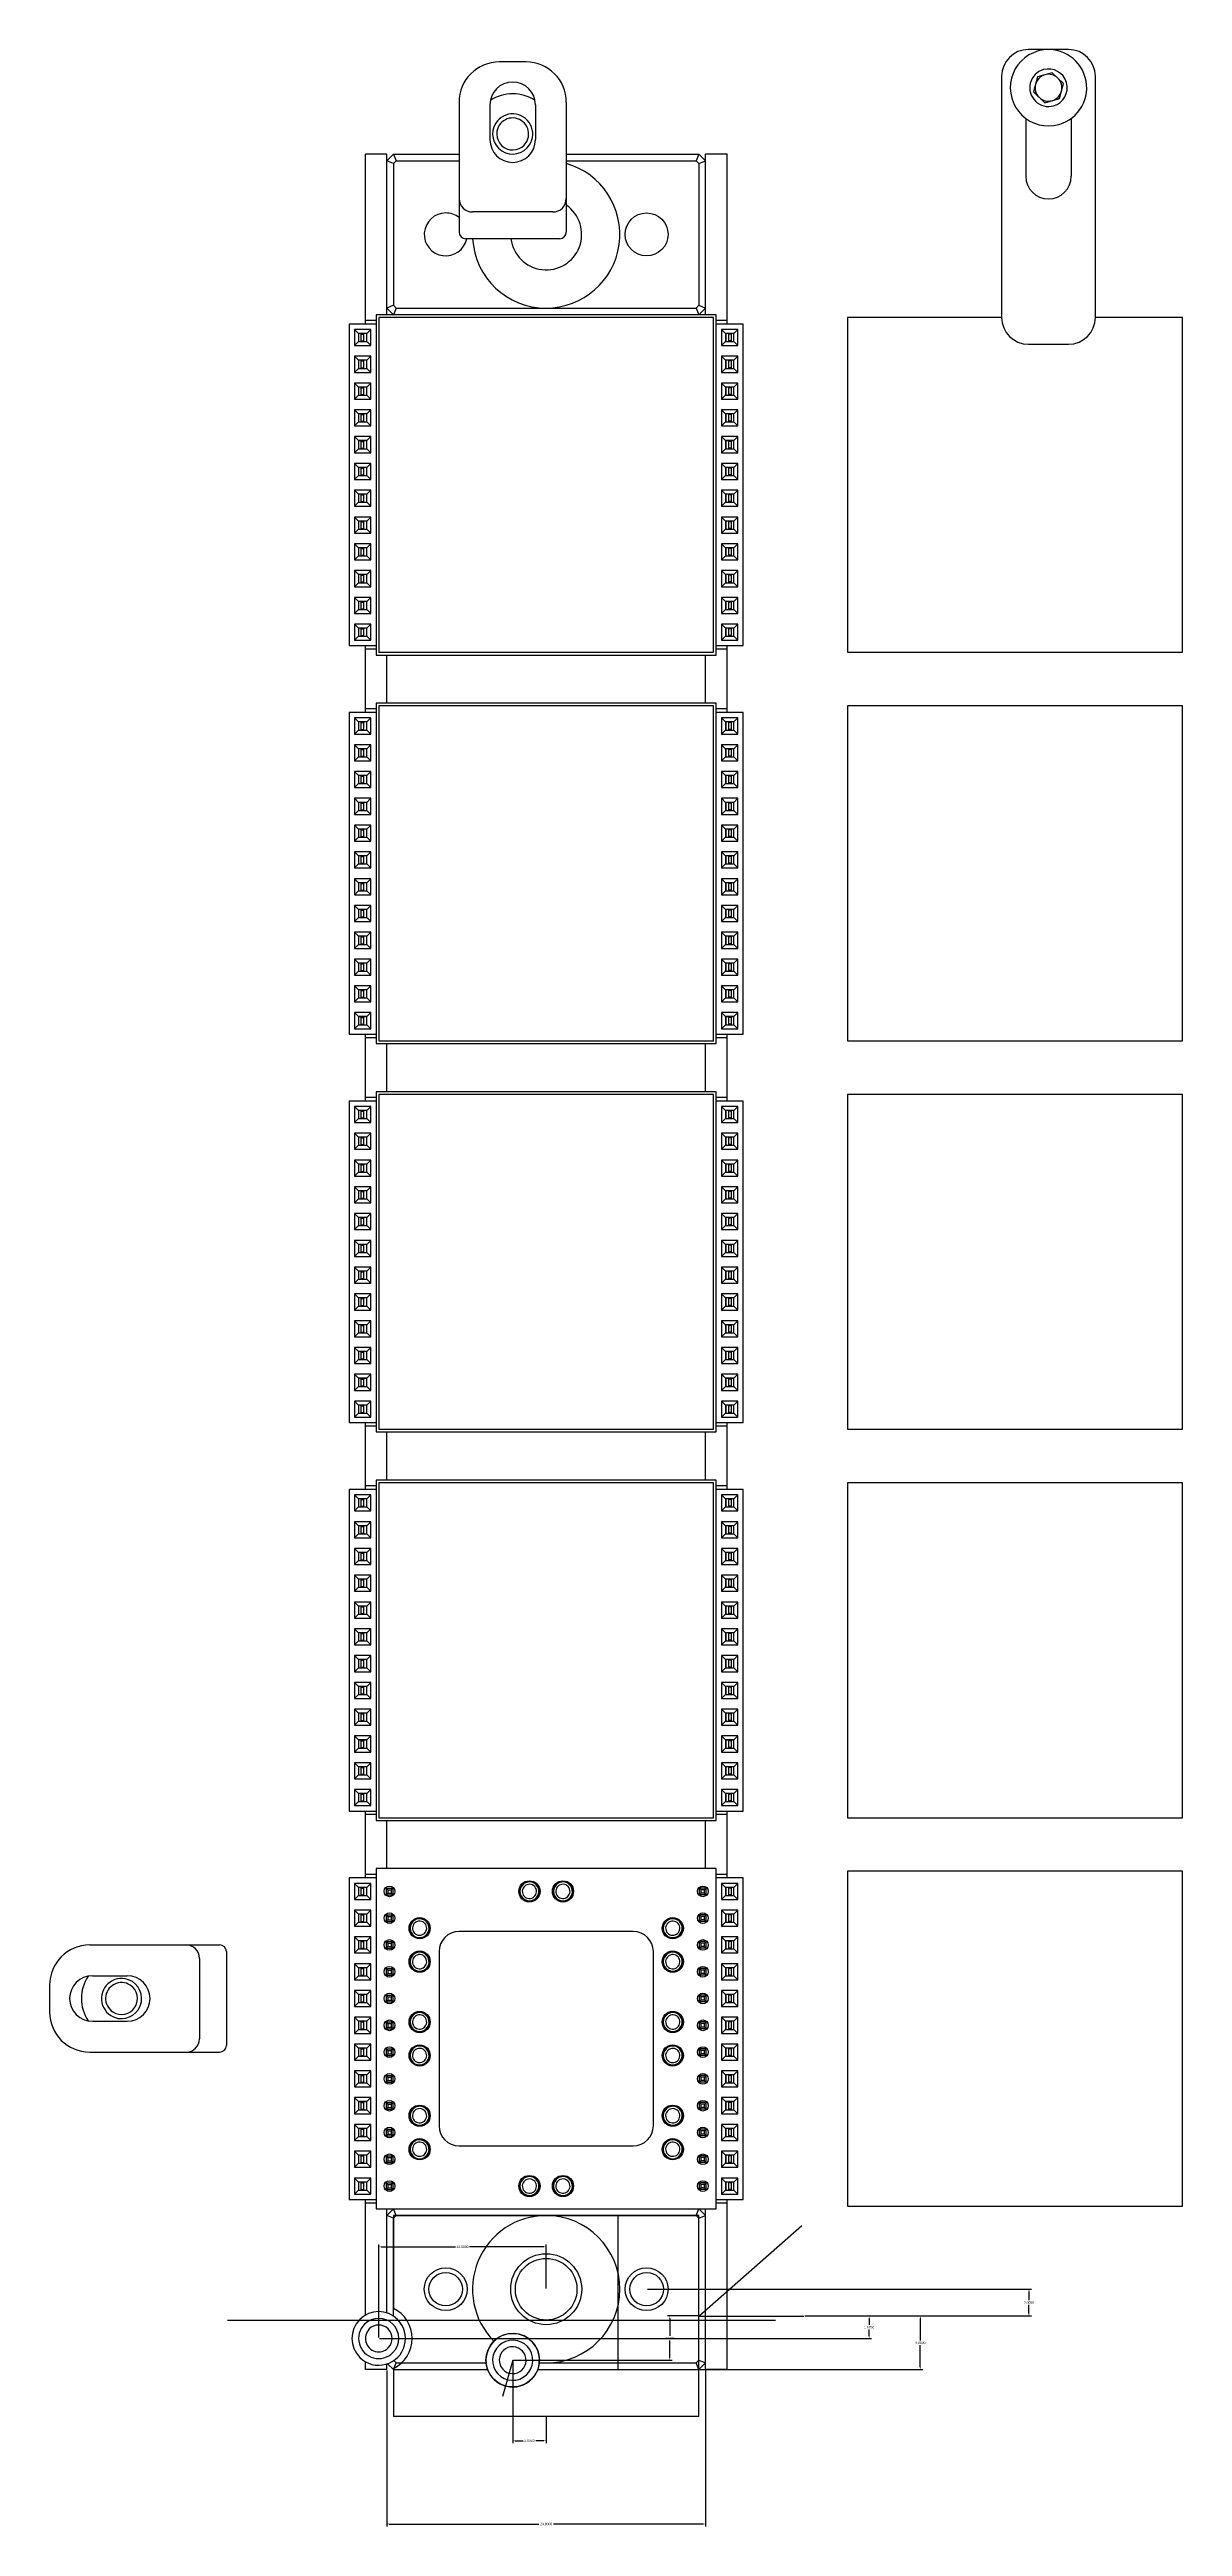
# Model space of a CAD drawing. Extents: x 20 to 199, y -23 to 233.
# Drawn here: x 20.1 to 104.7, y 47.9 to 232.8 of the extents above; entities that cross this region are included whole.
import ezdxf

# ---------------------------------------------------------------- set-up
doc = ezdxf.new("R2010")
doc.units = 0
doc.header["$MEASUREMENT"] = 0
doc.layers.get('Defpoints').update_dxf_attribs({"linetype": 'CONTINUOUS'})
doc.layers.add('drawing', color=2, linetype='CONTINUOUS')
doc.layers.add('View', color=7, linetype='CONTINUOUS')
doc.styles.get("Standard").update_dxf_attribs({"font": 'arial.ttf'})
doc.dimstyles.get("Standard").update_dxf_attribs({"dimscale": 0, "dimtxt": 2.5, "dimasz": 2.5, "dimexe": 1.25, "dimexo": 0.625, "dimtad": 1, "dimdsep": 46, "dimtxsty": 'STANDARD', "dimcen": 2.5, "dimadec": 0, "dimazin": 0, "dimtfac": 1, "dimtmove": 0, "dimatfit": 3, "dimfxl": 1, "dimarcsym": 0})

# ---------------------------------------------------------------- blocks, each defined once
blk = doc.blocks.new('*D0')
at = {"layer": 'Defpoints', "color": 0}
for p in [(54.72, 60.3), (57.22, 56.1), (57.22, 54.28)]:
    blk.add_point(p, dxfattribs=at)
at = {"layer": 'drawing', "color": 0, "linetype": 'ByBlock', "lineweight": -2}
for p, q in [((54.72, 60.24), (54.72, 54.1)), ((57.22, 56.04), (57.22, 54.1)), ((54.9, 54.28), (55.5, 54.28)), ((57.04, 54.28), (56.44, 54.28))]:
    blk.add_line(p, q, dxfattribs=at)
at = {"layer": 'drawing', "color": 0}
for points in [[(54.9, 54.31), (54.9, 54.25), (54.72, 54.28)], [(57.04, 54.25), (57.04, 54.31), (57.22, 54.28)]]:
    blk.add_solid(points, dxfattribs=at)
at = {"layer": 'drawing', "color": 0, "linetype": 'ByBlock', "insert": (55.97, 54.28), "char_height": 0.18, "attachment_point": 5}
blk.add_mtext('\\A1;2.5000', dxfattribs=at)
blk = doc.blocks.new('*D1')
at = {"layer": 'Defpoints', "color": 0}
for p in [(68.62, 63.6), (54.72, 60.3), (66.45, 60.3)]:
    blk.add_point(p, dxfattribs=at)
at = {"layer": 'drawing', "color": 0, "linetype": 'ByBlock', "lineweight": -2}
for p, q in [((68.56, 63.6), (66.27, 63.6)), ((66.45, 63.42), (66.45, 62.13)), ((66.45, 60.48), (66.45, 61.77)), ((54.78, 60.3), (66.63, 60.3))]:
    blk.add_line(p, q, dxfattribs=at)
at = {"layer": 'drawing', "color": 0}
for points in [[(66.48, 63.42), (66.42, 63.42), (66.45, 63.6)], [(66.42, 60.48), (66.48, 60.48), (66.45, 60.3)]]:
    blk.add_solid(points, dxfattribs=at)
at = {"layer": 'drawing', "color": 0, "linetype": 'ByBlock', "insert": (66.45, 61.95), "char_height": 0.18, "attachment_point": 5}
blk.add_mtext('\\A1;3.3000', dxfattribs=at)
blk = doc.blocks.new('*D2')
at = {"layer": 'Defpoints', "color": 0}
for p in [(45.32, 59.6), (69.12, 59.6), (69.12, 48.07)]:
    blk.add_point(p, dxfattribs=at)
at = {"layer": 'drawing', "color": 0, "linetype": 'ByBlock', "lineweight": -2}
for p, q in [((45.32, 59.54), (45.32, 47.89)), ((69.12, 59.54), (69.12, 47.89)), ((45.5, 48.07), (56.68, 48.07)), ((68.94, 48.07), (57.76, 48.07))]:
    blk.add_line(p, q, dxfattribs=at)
at = {"layer": 'drawing', "color": 0}
for points in [[(45.5, 48.1), (45.5, 48.04), (45.32, 48.07)], [(68.94, 48.04), (68.94, 48.1), (69.12, 48.07)]]:
    blk.add_solid(points, dxfattribs=at)
at = {"layer": 'drawing', "color": 0, "linetype": 'ByBlock', "insert": (57.22, 48.07), "char_height": 0.18, "attachment_point": 5}
blk.add_mtext('\\A1;23.8000', dxfattribs=at)
blk = doc.blocks.new('*D3')
at = {"layer": 'Defpoints', "color": 0}
for p in [(44.72, 68.76), (57.22, 65.6), (44.72, 61.92)]:
    blk.add_point(p, dxfattribs=at)
at = {"layer": 'drawing', "color": 0, "linetype": 'ByBlock', "lineweight": -2}
for p, q in [((44.72, 61.99), (44.72, 68.94)), ((44.9, 68.76), (50.44, 68.76)), ((57.04, 68.76), (51.5, 68.76)), ((57.22, 65.66), (57.22, 68.94))]:
    blk.add_line(p, q, dxfattribs=at)
at = {"layer": 'drawing', "color": 0}
for points in [[(44.9, 68.79), (44.9, 68.73), (44.72, 68.76)], [(57.04, 68.73), (57.04, 68.79), (57.22, 68.76)]]:
    blk.add_solid(points, dxfattribs=at)
at = {"layer": 'drawing', "color": 0, "linetype": 'ByBlock', "insert": (50.97, 68.76), "char_height": 0.18, "attachment_point": 5}
blk.add_mtext('\\A1;12.5000', dxfattribs=at)
blk = doc.blocks.new('*D4')
at = {"layer": 'Defpoints', "color": 0}
for p in [(76.45, 63.6), (44.72, 61.92), (81.33, 61.92)]:
    blk.add_point(p, dxfattribs=at)
at = {"layer": 'drawing', "color": 0, "linetype": 'ByBlock', "lineweight": -2}
for p, q in [((76.52, 63.6), (81.51, 63.6)), ((81.33, 63.42), (81.33, 62.94)), ((44.78, 61.92), (81.51, 61.92)), ((81.33, 62.1), (81.33, 62.58))]:
    blk.add_line(p, q, dxfattribs=at)
at = {"layer": 'drawing', "color": 0}
for points in [[(81.36, 63.42), (81.3, 63.42), (81.33, 63.6)], [(81.3, 62.1), (81.36, 62.1), (81.33, 61.92)]]:
    blk.add_solid(points, dxfattribs=at)
at = {"layer": 'drawing', "color": 0, "linetype": 'ByBlock', "insert": (81.33, 62.76), "char_height": 0.18, "attachment_point": 5}
blk.add_mtext('\\A1;1.6750', dxfattribs=at)
blk = doc.blocks.new('*D5')
at = {"layer": 'Defpoints', "color": 0}
for p in [(76.45, 63.6), (85.15, 63.6), (68.62, 59.6)]:
    blk.add_point(p, dxfattribs=at)
at = {"layer": 'drawing', "color": 0, "linetype": 'ByBlock', "lineweight": -2}
for p, q in [((76.52, 63.6), (85.33, 63.6)), ((85.15, 63.42), (85.15, 61.78)), ((85.15, 59.78), (85.15, 61.42)), ((68.68, 59.6), (85.33, 59.6))]:
    blk.add_line(p, q, dxfattribs=at)
at = {"layer": 'drawing', "color": 0}
for points in [[(85.18, 63.42), (85.12, 63.42), (85.15, 63.6)], [(85.12, 59.78), (85.18, 59.78), (85.15, 59.6)]]:
    blk.add_solid(points, dxfattribs=at)
at = {"layer": 'drawing', "color": 0, "linetype": 'ByBlock', "insert": (85.15, 61.6), "char_height": 0.18, "attachment_point": 5}
blk.add_mtext('\\A1;4.0000', dxfattribs=at)
blk = doc.blocks.new('*D7')
at = {"layer": 'Defpoints', "color": 0}
for p in [(64.72, 65.6), (93.26, 65.6), (76.45, 63.6)]:
    blk.add_point(p, dxfattribs=at)
at = {"layer": 'drawing', "color": 0, "linetype": 'ByBlock', "lineweight": -2}
for p, q in [((64.78, 65.6), (93.44, 65.6)), ((93.26, 65.42), (93.26, 64.78)), ((76.52, 63.6), (93.44, 63.6)), ((93.26, 63.78), (93.26, 64.42))]:
    blk.add_line(p, q, dxfattribs=at)
at = {"layer": 'drawing', "color": 0}
for points in [[(93.29, 65.42), (93.23, 65.42), (93.26, 65.6)], [(93.23, 63.78), (93.29, 63.78), (93.26, 63.6)]]:
    blk.add_solid(points, dxfattribs=at)
at = {"layer": 'drawing', "color": 0, "linetype": 'ByBlock', "insert": (93.26, 64.6), "char_height": 0.18, "attachment_point": 5}
blk.add_mtext('\\A1;2.0000', dxfattribs=at)

msp = doc.modelspace()

# ---------------------------------------------------------------- linework, layer by layer
at = {"layer": 'drawing', "linetype": 'ByBlock'}
for p, q in [((68.6198, 71.0982), (45.8198, 71.0982)), ((45.8198, 71.0982), (45.8198, 64.16819)), ((62.60655, 59.5982), (62.60655, 71.0982)), ((68.6198, 56.0982), (68.6198, 71.0982)), ((68.6198, 63.5982), (76.31654, 70.35267)), ((33.42357, 63.2982), (74.33542, 63.2982)), ((68.6198, 63.5982), (76.45392, 63.5982)), ((45.8198, 59.67821), (45.8198, 56.0982)), ((54.7198, 60.2982), (53.96823, 57.58239)), ((68.6198, 56.0982), (45.8198, 56.0982))]:
    msp.add_line(p, q, dxfattribs=at)
for centre, radius in [((49.7198, 65.5982), 1.25), ((57.2198, 65.5982), 2.3), ((64.7198, 65.5982), 1.25), ((54.7198, 60.2982), 2)]:
    msp.add_circle(centre, radius, dxfattribs=at)
msp.add_arc((44.7198, 61.9232), 2.5, 296.1038811, 63.8961189, dxfattribs=at)
at = {"layer": 'View'}
for p, q in [((55.7198, 231.873), (53.7198, 231.873)), ((96.2198, 232.798), (93.2198, 232.798)), ((91.2198, 230.798), (91.2198, 212.798)), ((93.8926, 230.754), (93.6085, 229.635)), ((93.6085, 229.635), (94.4356, 228.829)), ((95.004, 231.067), (93.8926, 230.754)), ((95.8311, 230.262), (95.004, 231.067)), ((95.547, 229.142), (95.8311, 230.262)), ((98.2198, 212.798), (98.2198, 230.798)), ((50.7198, 228.873), (50.7198, 221.673)), ((53.0198, 228.673), (53.0198, 226.073)), ((56.4198, 228.673), (56.4198, 226.073)), ((58.7198, 228.873), (58.7198, 221.673)), ((93.0198, 227.661), (93.0198, 223.348)), ((94.4356, 228.829), (95.547, 229.142)), ((96.4198, 227.661), (96.4198, 223.348)), ((45.3198, 224.998), (43.7198, 224.998)), ((43.7198, 212.568), (43.7198, 223.998)), ((45.8198, 224.998), (45.3198, 224.498)), ((45.8198, 224.291), (45.3198, 224.498)), ((45.3198, 212.998), (45.3198, 223.998)), ((45.8198, 224.998), (50.7198, 224.998)), ((45.8198, 224.998), (46.0269, 224.498)), ((46.0269, 224.498), (45.8198, 224.291)), ((45.8198, 224.291), (45.8198, 213.705)), ((46.0269, 224.498), (50.7198, 224.498)), ((58.7198, 224.998), (68.6198, 224.998)), ((58.7198, 224.498), (68.4127, 224.498)), ((68.6198, 224.998), (68.4127, 224.498)), ((68.4127, 224.498), (68.6198, 224.291)), ((68.6198, 224.998), (69.1198, 224.498)), ((68.6198, 224.291), (69.1198, 224.498)), ((68.6198, 224.291), (68.6198, 213.705)), ((70.7198, 224.998), (69.1198, 224.998)), ((69.1198, 212.998), (69.1198, 223.998)), ((70.7198, 212.568), (70.7198, 223.998)), ((50.7198, 221.673), (50.7198, 219.173)), ((57.7198, 220.673), (51.7198, 220.673)), ((58.7198, 221.673), (58.7198, 219.173)), ((58.2198, 218.673), (51.2198, 218.673)), ((69.9198, 212.998), (44.5198, 212.998)), ((44.5198, 212.998), (44.5198, 187.598)), ((69.7198, 212.798), (44.7198, 212.798)), ((44.7198, 212.798), (44.7198, 187.798)), ((45.8198, 213.705), (45.3198, 213.498)), ((45.8198, 212.998), (45.3198, 213.498)), ((46.0269, 213.498), (45.8198, 213.705)), ((46.0269, 213.498), (45.8198, 212.998)), ((46.0269, 213.498), (57.2198, 213.498)), ((57.2198, 213.498), (68.4127, 213.498)), ((68.4127, 213.498), (68.6198, 213.705)), ((68.4127, 213.498), (68.6198, 212.998)), ((68.6198, 213.705), (69.1198, 213.498)), ((68.6198, 212.998), (69.1198, 213.498)), ((69.7198, 187.798), (69.7198, 212.798)), ((69.9198, 187.598), (69.9198, 212.998)), ((91.2198, 212.798), (79.7198, 212.798)), ((79.7198, 212.798), (79.7198, 187.798)), ((104.72, 212.798), (98.2198, 212.798)), ((104.72, 187.798), (104.72, 212.798)), ((42.5198, 212.298), (42.5198, 188.298)), ((44.5198, 212.298), (42.5198, 212.298)), ((42.9198, 211.898), (42.9198, 210.698)), ((44.1198, 211.898), (42.9198, 211.898)), ((42.9198, 211.898), (43.2188, 211.599)), ((42.9198, 210.698), (43.2188, 210.997)), ((43.2188, 211.599), (43.2188, 210.997)), ((43.8208, 211.599), (43.2188, 211.599)), ((43.2188, 210.997), (43.8208, 210.997)), ((43.8198, 211.598), (43.2198, 211.598)), ((43.2198, 211.598), (43.2198, 210.998)), ((43.2198, 210.998), (43.8198, 210.998)), ((43.4198, 211.548), (43.4198, 211.598)), ((43.4198, 211.048), (43.4198, 211.548)), ((43.4198, 211.548), (43.6198, 211.548)), ((43.4198, 210.998), (43.4198, 211.048)), ((43.4198, 211.048), (43.6198, 211.048)), ((43.6198, 211.548), (43.6198, 211.598)), ((43.6198, 211.048), (43.6198, 211.548)), ((43.6198, 210.998), (43.6198, 211.048)), ((43.7198, 212.298), (43.7198, 212.568)), ((44.5198, 212.568), (43.7198, 212.568)), ((43.8198, 210.998), (43.8198, 211.598)), ((44.1198, 211.898), (43.8208, 211.599)), ((43.8208, 210.997), (43.8208, 211.599)), ((44.1198, 210.698), (43.8208, 210.997)), ((44.1198, 210.698), (44.1198, 211.898)), ((70.7198, 212.568), (69.9198, 212.568)), ((71.9198, 212.298), (69.9198, 212.298)), ((71.5198, 211.898), (70.3198, 211.898)), ((70.3198, 211.898), (70.3198, 210.698)), ((70.3198, 211.898), (70.6188, 211.599)), ((70.3198, 210.698), (70.6188, 210.997)), ((70.6188, 211.599), (70.6188, 210.997)), ((71.2208, 211.599), (70.6188, 211.599)), ((70.6188, 210.997), (71.2208, 210.997)), ((71.2198, 211.598), (70.6198, 211.598)), ((70.6198, 211.598), (70.6198, 210.998)), ((70.6198, 210.998), (71.2198, 210.998)), ((70.7198, 212.298), (70.7198, 212.568)), ((70.8198, 211.598), (70.8198, 211.548)), ((71.0198, 211.548), (70.8198, 211.548)), ((70.8198, 211.548), (70.8198, 211.048)), ((70.8198, 211.048), (70.8198, 210.998)), ((71.0198, 211.048), (70.8198, 211.048)), ((71.0198, 211.598), (71.0198, 211.548)), ((71.0198, 211.548), (71.0198, 211.048)), ((71.0198, 211.048), (71.0198, 210.998)), ((71.2198, 210.998), (71.2198, 211.598)), ((71.5198, 211.898), (71.2208, 211.599)), ((71.2208, 210.997), (71.2208, 211.599)), ((71.5198, 210.698), (71.2208, 210.997)), ((71.5198, 210.698), (71.5198, 211.898)), ((71.9198, 188.298), (71.9198, 212.298)), ((42.9198, 210.698), (44.1198, 210.698)), ((44.1198, 209.898), (42.9198, 209.898)), ((42.9198, 209.898), (42.9198, 208.698)), ((42.9198, 209.898), (43.2188, 209.599)), ((42.9198, 208.698), (43.2188, 208.997)), ((43.2188, 209.599), (43.2188, 208.997)), ((43.8208, 209.599), (43.2188, 209.599)), ((43.2188, 208.997), (43.8208, 208.997)), ((43.8198, 209.598), (43.2198, 209.598)), ((43.2198, 209.598), (43.2198, 208.998)), ((43.2198, 208.998), (43.8198, 208.998)), ((43.4198, 209.548), (43.4198, 209.598)), ((43.4198, 209.048), (43.4198, 209.548)), ((43.4198, 209.548), (43.6198, 209.548)), ((43.4198, 208.998), (43.4198, 209.048)), ((43.4198, 209.048), (43.6198, 209.048)), ((43.6198, 209.548), (43.6198, 209.598)), ((43.6198, 209.048), (43.6198, 209.548)), ((43.6198, 208.998), (43.6198, 209.048)), ((43.8198, 208.998), (43.8198, 209.598)), ((44.1198, 209.898), (43.8208, 209.599)), ((43.8208, 208.997), (43.8208, 209.599)), ((44.1198, 208.698), (43.8208, 208.997)), ((44.1198, 208.698), (44.1198, 209.898)), ((70.3198, 210.698), (71.5198, 210.698)), ((70.3198, 209.898), (70.3198, 208.698)), ((71.5198, 209.898), (70.3198, 209.898)), ((70.3198, 209.898), (70.6188, 209.599)), ((70.3198, 208.698), (70.6188, 208.997)), ((70.6188, 209.599), (70.6188, 208.997)), ((71.2208, 209.599), (70.6188, 209.599)), ((70.6188, 208.997), (71.2208, 208.997)), ((71.2198, 209.598), (70.6198, 209.598)), ((70.6198, 209.598), (70.6198, 208.998)), ((70.6198, 208.998), (71.2198, 208.998)), ((70.8198, 209.598), (70.8198, 209.548)), ((71.0198, 209.548), (70.8198, 209.548)), ((70.8198, 209.548), (70.8198, 209.048)), ((70.8198, 209.048), (70.8198, 208.998)), ((71.0198, 209.048), (70.8198, 209.048)), ((71.0198, 209.598), (71.0198, 209.548)), ((71.0198, 209.548), (71.0198, 209.048)), ((71.0198, 209.048), (71.0198, 208.998)), ((71.2198, 208.998), (71.2198, 209.598)), ((71.5198, 209.898), (71.2208, 209.599)), ((71.2208, 208.997), (71.2208, 209.599)), ((71.5198, 208.698), (71.2208, 208.997)), ((71.5198, 208.698), (71.5198, 209.898)), ((93.2198, 210.798), (96.2198, 210.798)), ((42.9198, 208.698), (44.1198, 208.698)), ((42.9198, 207.898), (42.9198, 206.698)), ((44.1198, 207.898), (42.9198, 207.898)), ((42.9198, 207.898), (43.2188, 207.599)), ((43.2188, 207.599), (43.2188, 206.997)), ((43.8208, 207.599), (43.2188, 207.599)), ((43.8198, 207.598), (43.2198, 207.598)), ((43.2198, 207.598), (43.2198, 206.998)), ((43.4198, 207.548), (43.4198, 207.598)), ((43.4198, 207.048), (43.4198, 207.548)), ((43.4198, 207.548), (43.6198, 207.548)), ((43.6198, 207.548), (43.6198, 207.598)), ((43.6198, 207.048), (43.6198, 207.548)), ((43.8198, 206.998), (43.8198, 207.598)), ((44.1198, 207.898), (43.8208, 207.599)), ((43.8208, 206.997), (43.8208, 207.599)), ((44.1198, 206.698), (44.1198, 207.898)), ((70.3198, 208.698), (71.5198, 208.698)), ((71.5198, 207.898), (70.3198, 207.898)), ((70.3198, 207.898), (70.3198, 206.698)), ((70.3198, 207.898), (70.6188, 207.599)), ((71.2208, 207.599), (70.6188, 207.599)), ((70.6188, 207.599), (70.6188, 206.997)), ((71.2198, 207.598), (70.6198, 207.598)), ((70.6198, 207.598), (70.6198, 206.998)), ((70.8198, 207.598), (70.8198, 207.548)), ((71.0198, 207.548), (70.8198, 207.548)), ((70.8198, 207.548), (70.8198, 207.048)), ((71.0198, 207.598), (71.0198, 207.548)), ((71.0198, 207.548), (71.0198, 207.048)), ((71.2198, 206.998), (71.2198, 207.598)), ((71.5198, 207.898), (71.2208, 207.599)), ((71.2208, 206.997), (71.2208, 207.599)), ((71.5198, 206.698), (71.5198, 207.898)), ((42.9198, 206.698), (43.2188, 206.997)), ((42.9198, 206.698), (44.1198, 206.698)), ((44.1198, 205.898), (42.9198, 205.898)), ((42.9198, 205.898), (42.9198, 204.698)), ((42.9198, 205.898), (43.2188, 205.599)), ((43.2188, 206.997), (43.8208, 206.997)), ((43.2188, 205.599), (43.2188, 204.997)), ((43.8208, 205.599), (43.2188, 205.599)), ((43.2198, 206.998), (43.8198, 206.998)), ((43.8198, 205.598), (43.2198, 205.598)), ((43.2198, 205.598), (43.2198, 204.998)), ((43.4198, 206.998), (43.4198, 207.048)), ((43.4198, 207.048), (43.6198, 207.048)), ((43.4198, 205.548), (43.4198, 205.598)), ((43.4198, 205.048), (43.4198, 205.548)), ((43.4198, 205.548), (43.6198, 205.548)), ((43.6198, 206.998), (43.6198, 207.048)), ((43.6198, 205.548), (43.6198, 205.598)), ((43.6198, 205.048), (43.6198, 205.548)), ((43.8198, 204.998), (43.8198, 205.598)), ((44.1198, 206.698), (43.8208, 206.997)), ((44.1198, 205.898), (43.8208, 205.599)), ((43.8208, 204.997), (43.8208, 205.599)), ((44.1198, 204.698), (44.1198, 205.898)), ((70.3198, 206.698), (70.6188, 206.997)), ((70.3198, 206.698), (71.5198, 206.698)), ((71.5198, 205.898), (70.3198, 205.898)), ((70.3198, 205.898), (70.3198, 204.698)), ((70.3198, 205.898), (70.6188, 205.599)), ((70.6188, 206.997), (71.2208, 206.997)), ((70.6188, 205.599), (70.6188, 204.997)), ((71.2208, 205.599), (70.6188, 205.599)), ((70.6198, 206.998), (71.2198, 206.998)), ((71.2198, 205.598), (70.6198, 205.598)), ((70.6198, 205.598), (70.6198, 204.998)), ((70.8198, 207.048), (70.8198, 206.998)), ((71.0198, 207.048), (70.8198, 207.048)), ((70.8198, 205.598), (70.8198, 205.548)), ((71.0198, 205.548), (70.8198, 205.548)), ((70.8198, 205.548), (70.8198, 205.048)), ((71.0198, 207.048), (71.0198, 206.998)), ((71.0198, 205.598), (71.0198, 205.548)), ((71.0198, 205.548), (71.0198, 205.048)), ((71.2198, 204.998), (71.2198, 205.598)), ((71.5198, 206.698), (71.2208, 206.997)), ((71.5198, 205.898), (71.2208, 205.599)), ((71.2208, 204.997), (71.2208, 205.599)), ((71.5198, 204.698), (71.5198, 205.898)), ((42.9198, 204.698), (43.2188, 204.997)), ((42.9198, 204.698), (44.1198, 204.698)), ((42.9198, 203.898), (42.9198, 202.698)), ((44.1198, 203.898), (42.9198, 203.898)), ((42.9198, 203.898), (43.2188, 203.599)), ((43.2188, 204.997), (43.8208, 204.997)), ((43.2188, 203.599), (43.2188, 202.997)), ((43.8208, 203.599), (43.2188, 203.599)), ((43.2198, 204.998), (43.8198, 204.998)), ((43.8198, 203.598), (43.2198, 203.598)), ((43.2198, 203.598), (43.2198, 202.998)), ((43.4198, 204.998), (43.4198, 205.048)), ((43.4198, 205.048), (43.6198, 205.048)), ((43.4198, 203.548), (43.4198, 203.598)), ((43.4198, 203.048), (43.4198, 203.548)), ((43.4198, 203.548), (43.6198, 203.548)), ((43.6198, 204.998), (43.6198, 205.048)), ((43.6198, 203.548), (43.6198, 203.598)), ((43.6198, 203.048), (43.6198, 203.548)), ((43.8198, 202.998), (43.8198, 203.598)), ((44.1198, 204.698), (43.8208, 204.997)), ((44.1198, 203.898), (43.8208, 203.599)), ((43.8208, 202.997), (43.8208, 203.599)), ((44.1198, 202.698), (44.1198, 203.898)), ((70.3198, 204.698), (70.6188, 204.997)), ((70.3198, 204.698), (71.5198, 204.698)), ((70.3198, 203.898), (70.3198, 202.698)), ((71.5198, 203.898), (70.3198, 203.898)), ((70.3198, 203.898), (70.6188, 203.599)), ((70.6188, 204.997), (71.2208, 204.997)), ((70.6188, 203.599), (70.6188, 202.997)), ((71.2208, 203.599), (70.6188, 203.599)), ((70.6198, 204.998), (71.2198, 204.998)), ((71.2198, 203.598), (70.6198, 203.598)), ((70.6198, 203.598), (70.6198, 202.998)), ((70.8198, 205.048), (70.8198, 204.998)), ((71.0198, 205.048), (70.8198, 205.048)), ((70.8198, 203.598), (70.8198, 203.548)), ((71.0198, 203.548), (70.8198, 203.548)), ((70.8198, 203.548), (70.8198, 203.048)), ((71.0198, 205.048), (71.0198, 204.998)), ((71.0198, 203.598), (71.0198, 203.548)), ((71.0198, 203.548), (71.0198, 203.048)), ((71.2198, 202.998), (71.2198, 203.598)), ((71.5198, 204.698), (71.2208, 204.997)), ((71.5198, 203.898), (71.2208, 203.599)), ((71.2208, 202.997), (71.2208, 203.599)), ((71.5198, 202.698), (71.5198, 203.898)), ((42.9198, 202.698), (43.2188, 202.997)), ((42.9198, 202.698), (44.1198, 202.698)), ((44.1198, 201.898), (42.9198, 201.898)), ((42.9198, 201.898), (42.9198, 200.698)), ((42.9198, 201.898), (43.2188, 201.599)), ((43.2188, 202.997), (43.8208, 202.997)), ((43.8208, 201.599), (43.2188, 201.599)), ((43.2188, 201.599), (43.2188, 200.997)), ((43.2198, 202.998), (43.8198, 202.998)), ((43.8198, 201.598), (43.2198, 201.598)), ((43.2198, 201.598), (43.2198, 200.998)), ((43.4198, 202.998), (43.4198, 203.048)), ((43.4198, 203.048), (43.6198, 203.048)), ((43.4198, 201.548), (43.4198, 201.598)), ((43.6198, 202.998), (43.6198, 203.048)), ((43.6198, 201.548), (43.6198, 201.598)), ((43.8198, 200.998), (43.8198, 201.598)), ((44.1198, 202.698), (43.8208, 202.997)), ((44.1198, 201.898), (43.8208, 201.599)), ((43.8208, 200.997), (43.8208, 201.599)), ((44.1198, 200.698), (44.1198, 201.898)), ((70.3198, 202.698), (70.6188, 202.997)), ((70.3198, 202.698), (71.5198, 202.698)), ((70.3198, 201.898), (70.3198, 200.698)), ((71.5198, 201.898), (70.3198, 201.898)), ((70.3198, 201.898), (70.6188, 201.599)), ((70.6188, 202.997), (71.2208, 202.997)), ((70.6188, 201.599), (70.6188, 200.997)), ((71.2208, 201.599), (70.6188, 201.599)), ((70.6198, 202.998), (71.2198, 202.998)), ((71.2198, 201.598), (70.6198, 201.598)), ((70.6198, 201.598), (70.6198, 200.998)), ((70.8198, 203.048), (70.8198, 202.998)), ((71.0198, 203.048), (70.8198, 203.048)), ((70.8198, 201.598), (70.8198, 201.548)), ((71.0198, 203.048), (71.0198, 202.998)), ((71.0198, 201.598), (71.0198, 201.548)), ((71.2198, 200.998), (71.2198, 201.598)), ((71.5198, 202.698), (71.2208, 202.997)), ((71.5198, 201.898), (71.2208, 201.599)), ((71.2208, 200.997), (71.2208, 201.599)), ((71.5198, 200.698), (71.5198, 201.898)), ((42.9198, 200.698), (43.2188, 200.997)), ((42.9198, 200.698), (44.1198, 200.698)), ((44.1198, 199.898), (42.9198, 199.898)), ((42.9198, 199.898), (42.9198, 198.698)), ((42.9198, 199.898), (43.2188, 199.599)), ((43.2188, 200.997), (43.8208, 200.997)), ((43.2198, 200.998), (43.8198, 200.998)), ((43.4198, 201.048), (43.4198, 201.548)), ((43.4198, 201.548), (43.6198, 201.548)), ((43.4198, 200.998), (43.4198, 201.048)), ((43.4198, 201.048), (43.6198, 201.048)), ((43.6198, 201.048), (43.6198, 201.548)), ((43.6198, 200.998), (43.6198, 201.048)), ((44.1198, 200.698), (43.8208, 200.997)), ((44.1198, 199.898), (43.8208, 199.599)), ((44.1198, 198.698), (44.1198, 199.898)), ((70.3198, 200.698), (70.6188, 200.997)), ((70.3198, 200.698), (71.5198, 200.698)), ((71.5198, 199.898), (70.3198, 199.898)), ((70.3198, 199.898), (70.3198, 198.698)), ((70.3198, 199.898), (70.6188, 199.599)), ((70.6188, 200.997), (71.2208, 200.997)), ((70.6198, 200.998), (71.2198, 200.998)), ((71.0198, 201.548), (70.8198, 201.548)), ((70.8198, 201.548), (70.8198, 201.048)), ((70.8198, 201.048), (70.8198, 200.998)), ((71.0198, 201.048), (70.8198, 201.048)), ((71.0198, 201.548), (71.0198, 201.048)), ((71.0198, 201.048), (71.0198, 200.998)), ((71.5198, 200.698), (71.2208, 200.997)), ((71.5198, 199.898), (71.2208, 199.599)), ((71.5198, 198.698), (71.5198, 199.898)), ((42.9198, 198.698), (43.2188, 198.997)), ((42.9198, 198.698), (44.1198, 198.698)), ((44.1198, 197.898), (42.9198, 197.898)), ((42.9198, 197.898), (42.9198, 196.698)), ((42.9198, 197.898), (43.2188, 197.599)), ((43.2188, 199.599), (43.2188, 198.997)), ((43.8208, 199.599), (43.2188, 199.599)), ((43.2188, 198.997), (43.8208, 198.997)), ((43.8198, 199.598), (43.2198, 199.598)), ((43.2198, 199.598), (43.2198, 198.998)), ((43.2198, 198.998), (43.8198, 198.998)), ((43.4198, 199.548), (43.4198, 199.598)), ((43.4198, 199.048), (43.4198, 199.548)), ((43.4198, 199.548), (43.6198, 199.548)), ((43.4198, 198.998), (43.4198, 199.048)), ((43.4198, 199.048), (43.6198, 199.048)), ((43.6198, 199.548), (43.6198, 199.598)), ((43.6198, 199.048), (43.6198, 199.548)), ((43.6198, 198.998), (43.6198, 199.048)), ((43.8198, 198.998), (43.8198, 199.598)), ((43.8208, 198.997), (43.8208, 199.599)), ((44.1198, 198.698), (43.8208, 198.997)), ((44.1198, 197.898), (43.8208, 197.599)), ((44.1198, 196.698), (44.1198, 197.898)), ((70.3198, 198.698), (70.6188, 198.997)), ((70.3198, 198.698), (71.5198, 198.698)), ((70.3198, 197.898), (70.3198, 196.698)), ((71.5198, 197.898), (70.3198, 197.898)), ((70.3198, 197.898), (70.6188, 197.599)), ((71.2208, 199.599), (70.6188, 199.599)), ((70.6188, 199.599), (70.6188, 198.997)), ((70.6188, 198.997), (71.2208, 198.997)), ((71.2198, 199.598), (70.6198, 199.598)), ((70.6198, 199.598), (70.6198, 198.998)), ((70.6198, 198.998), (71.2198, 198.998)), ((70.8198, 199.598), (70.8198, 199.548)), ((71.0198, 199.548), (70.8198, 199.548)), ((70.8198, 199.548), (70.8198, 199.048)), ((70.8198, 199.048), (70.8198, 198.998)), ((71.0198, 199.048), (70.8198, 199.048)), ((71.0198, 199.598), (71.0198, 199.548)), ((71.0198, 199.548), (71.0198, 199.048)), ((71.0198, 199.048), (71.0198, 198.998)), ((71.2198, 198.998), (71.2198, 199.598)), ((71.2208, 198.997), (71.2208, 199.599)), ((71.5198, 198.698), (71.2208, 198.997)), ((71.5198, 197.898), (71.2208, 197.599)), ((71.5198, 196.698), (71.5198, 197.898)), ((42.9198, 196.698), (43.2188, 196.997)), ((42.9198, 196.698), (44.1198, 196.698)), ((43.2188, 197.599), (43.2188, 196.997)), ((43.8208, 197.599), (43.2188, 197.599)), ((43.2188, 196.997), (43.8208, 196.997)), ((43.8198, 197.598), (43.2198, 197.598)), ((43.2198, 197.598), (43.2198, 196.998)), ((43.2198, 196.998), (43.8198, 196.998)), ((43.4198, 197.548), (43.4198, 197.598)), ((43.4198, 197.048), (43.4198, 197.548)), ((43.4198, 197.548), (43.6198, 197.548)), ((43.4198, 196.998), (43.4198, 197.048)), ((43.4198, 197.048), (43.6198, 197.048)), ((43.6198, 197.548), (43.6198, 197.598)), ((43.6198, 197.048), (43.6198, 197.548)), ((43.6198, 196.998), (43.6198, 197.048)), ((43.8198, 196.998), (43.8198, 197.598)), ((43.8208, 196.997), (43.8208, 197.599)), ((44.1198, 196.698), (43.8208, 196.997)), ((70.3198, 196.698), (70.6188, 196.997)), ((70.3198, 196.698), (71.5198, 196.698)), ((70.6188, 197.599), (70.6188, 196.997)), ((71.2208, 197.599), (70.6188, 197.599)), ((70.6188, 196.997), (71.2208, 196.997)), ((71.2198, 197.598), (70.6198, 197.598)), ((70.6198, 197.598), (70.6198, 196.998)), ((70.6198, 196.998), (71.2198, 196.998)), ((70.8198, 197.598), (70.8198, 197.548)), ((71.0198, 197.548), (70.8198, 197.548)), ((70.8198, 197.548), (70.8198, 197.048)), ((70.8198, 197.048), (70.8198, 196.998)), ((71.0198, 197.048), (70.8198, 197.048)), ((71.0198, 197.598), (71.0198, 197.548)), ((71.0198, 197.548), (71.0198, 197.048)), ((71.0198, 197.048), (71.0198, 196.998)), ((71.2198, 196.998), (71.2198, 197.598)), ((71.2208, 196.997), (71.2208, 197.599)), ((71.5198, 196.698), (71.2208, 196.997)), ((44.1198, 195.898), (42.9198, 195.898)), ((42.9198, 195.898), (42.9198, 194.698)), ((42.9198, 195.898), (43.2188, 195.599)), ((42.9198, 194.698), (43.2188, 194.997)), ((42.9198, 194.698), (44.1198, 194.698)), ((43.2188, 195.599), (43.2188, 194.997)), ((43.8208, 195.599), (43.2188, 195.599)), ((43.2188, 194.997), (43.8208, 194.997)), ((43.8198, 195.598), (43.2198, 195.598)), ((43.2198, 195.598), (43.2198, 194.998)), ((43.2198, 194.998), (43.8198, 194.998)), ((43.4198, 195.548), (43.4198, 195.598)), ((43.4198, 195.048), (43.4198, 195.548)), ((43.4198, 195.548), (43.6198, 195.548)), ((43.4198, 194.998), (43.4198, 195.048)), ((43.4198, 195.048), (43.6198, 195.048)), ((43.6198, 195.548), (43.6198, 195.598)), ((43.6198, 195.048), (43.6198, 195.548)), ((43.6198, 194.998), (43.6198, 195.048)), ((43.8198, 194.998), (43.8198, 195.598)), ((44.1198, 195.898), (43.8208, 195.599)), ((43.8208, 194.997), (43.8208, 195.599)), ((44.1198, 194.698), (43.8208, 194.997)), ((44.1198, 194.698), (44.1198, 195.898)), ((71.5198, 195.898), (70.3198, 195.898)), ((70.3198, 195.898), (70.3198, 194.698)), ((70.3198, 195.898), (70.6188, 195.599)), ((70.3198, 194.698), (70.6188, 194.997)), ((70.3198, 194.698), (71.5198, 194.698)), ((70.6188, 195.599), (70.6188, 194.997)), ((71.2208, 195.599), (70.6188, 195.599)), ((70.6188, 194.997), (71.2208, 194.997)), ((71.2198, 195.598), (70.6198, 195.598)), ((70.6198, 195.598), (70.6198, 194.998)), ((70.6198, 194.998), (71.2198, 194.998)), ((70.8198, 195.598), (70.8198, 195.548)), ((71.0198, 195.548), (70.8198, 195.548)), ((70.8198, 195.548), (70.8198, 195.048)), ((70.8198, 195.048), (70.8198, 194.998)), ((71.0198, 195.048), (70.8198, 195.048)), ((71.0198, 195.598), (71.0198, 195.548)), ((71.0198, 195.548), (71.0198, 195.048)), ((71.0198, 195.048), (71.0198, 194.998)), ((71.2198, 194.998), (71.2198, 195.598)), ((71.5198, 195.898), (71.2208, 195.599)), ((71.2208, 194.997), (71.2208, 195.599)), ((71.5198, 194.698), (71.2208, 194.997)), ((71.5198, 194.698), (71.5198, 195.898)), ((44.1198, 193.898), (42.9198, 193.898)), ((42.9198, 193.898), (42.9198, 192.698)), ((42.9198, 193.898), (43.2188, 193.599)), ((42.9198, 192.698), (43.2188, 192.997)), ((42.9198, 192.698), (44.1198, 192.698)), ((43.2188, 193.599), (43.2188, 192.997)), ((43.8208, 193.599), (43.2188, 193.599)), ((43.2188, 192.997), (43.8208, 192.997)), ((43.8198, 193.598), (43.2198, 193.598)), ((43.2198, 193.598), (43.2198, 192.998)), ((43.2198, 192.998), (43.8198, 192.998)), ((43.4198, 193.548), (43.4198, 193.598)), ((43.4198, 193.048), (43.4198, 193.548)), ((43.4198, 193.548), (43.6198, 193.548)), ((43.4198, 192.998), (43.4198, 193.048)), ((43.4198, 193.048), (43.6198, 193.048)), ((43.6198, 193.548), (43.6198, 193.598)), ((43.6198, 193.048), (43.6198, 193.548)), ((43.6198, 192.998), (43.6198, 193.048)), ((43.8198, 192.998), (43.8198, 193.598)), ((44.1198, 193.898), (43.8208, 193.599)), ((43.8208, 192.997), (43.8208, 193.599)), ((44.1198, 192.698), (43.8208, 192.997)), ((44.1198, 192.698), (44.1198, 193.898)), ((71.5198, 193.898), (70.3198, 193.898)), ((70.3198, 193.898), (70.3198, 192.698)), ((70.3198, 193.898), (70.6188, 193.599)), ((70.3198, 192.698), (70.6188, 192.997)), ((70.3198, 192.698), (71.5198, 192.698)), ((70.6188, 193.599), (70.6188, 192.997)), ((71.2208, 193.599), (70.6188, 193.599)), ((70.6188, 192.997), (71.2208, 192.997)), ((71.2198, 193.598), (70.6198, 193.598)), ((70.6198, 193.598), (70.6198, 192.998)), ((70.6198, 192.998), (71.2198, 192.998)), ((70.8198, 193.598), (70.8198, 193.548)), ((71.0198, 193.548), (70.8198, 193.548)), ((70.8198, 193.548), (70.8198, 193.048)), ((70.8198, 193.048), (70.8198, 192.998)), ((71.0198, 193.048), (70.8198, 193.048)), ((71.0198, 193.598), (71.0198, 193.548)), ((71.0198, 193.548), (71.0198, 193.048)), ((71.0198, 193.048), (71.0198, 192.998)), ((71.2198, 192.998), (71.2198, 193.598)), ((71.5198, 193.898), (71.2208, 193.599)), ((71.2208, 192.997), (71.2208, 193.599)), ((71.5198, 192.698), (71.2208, 192.997)), ((71.5198, 192.698), (71.5198, 193.898)), ((44.1198, 191.898), (42.9198, 191.898)), ((42.9198, 191.898), (42.9198, 190.698)), ((42.9198, 191.898), (43.2188, 191.599)), ((42.9198, 190.698), (43.2188, 190.997)), ((42.9198, 190.698), (44.1198, 190.698)), ((43.2188, 191.599), (43.2188, 190.997)), ((43.8208, 191.599), (43.2188, 191.599)), ((43.2188, 190.997), (43.8208, 190.997)), ((43.8198, 191.598), (43.2198, 191.598)), ((43.2198, 191.598), (43.2198, 190.998)), ((43.2198, 190.998), (43.8198, 190.998)), ((43.4198, 191.548), (43.4198, 191.598)), ((43.4198, 191.048), (43.4198, 191.548)), ((43.4198, 191.548), (43.6198, 191.548)), ((43.4198, 190.998), (43.4198, 191.048)), ((43.4198, 191.048), (43.6198, 191.048)), ((43.6198, 191.548), (43.6198, 191.598)), ((43.6198, 191.048), (43.6198, 191.548)), ((43.6198, 190.998), (43.6198, 191.048)), ((43.8198, 190.998), (43.8198, 191.598)), ((44.1198, 191.898), (43.8208, 191.599)), ((43.8208, 190.997), (43.8208, 191.599)), ((44.1198, 190.698), (43.8208, 190.997)), ((44.1198, 190.698), (44.1198, 191.898)), ((70.3198, 191.898), (70.3198, 190.698)), ((71.5198, 191.898), (70.3198, 191.898)), ((70.3198, 191.898), (70.6188, 191.599)), ((70.3198, 190.698), (70.6188, 190.997)), ((70.3198, 190.698), (71.5198, 190.698)), ((70.6188, 191.599), (70.6188, 190.997)), ((71.2208, 191.599), (70.6188, 191.599)), ((70.6188, 190.997), (71.2208, 190.997)), ((71.2198, 191.598), (70.6198, 191.598)), ((70.6198, 191.598), (70.6198, 190.998)), ((70.6198, 190.998), (71.2198, 190.998)), ((70.8198, 191.598), (70.8198, 191.548)), ((71.0198, 191.548), (70.8198, 191.548)), ((70.8198, 191.548), (70.8198, 191.048)), ((70.8198, 191.048), (70.8198, 190.998)), ((71.0198, 191.048), (70.8198, 191.048)), ((71.0198, 191.598), (71.0198, 191.548)), ((71.0198, 191.548), (71.0198, 191.048)), ((71.0198, 191.048), (71.0198, 190.998)), ((71.2198, 190.998), (71.2198, 191.598)), ((71.5198, 191.898), (71.2208, 191.599)), ((71.2208, 190.997), (71.2208, 191.599)), ((71.5198, 190.698), (71.2208, 190.997)), ((71.5198, 190.698), (71.5198, 191.898)), ((42.9198, 189.898), (42.9198, 188.698)), ((44.1198, 189.898), (42.9198, 189.898)), ((42.9198, 189.898), (43.2188, 189.599)), ((42.9198, 188.698), (43.2188, 188.997)), ((42.9198, 188.698), (44.1198, 188.698)), ((43.2188, 189.599), (43.2188, 188.997)), ((43.8208, 189.599), (43.2188, 189.599)), ((43.2188, 188.997), (43.8208, 188.997)), ((43.8198, 189.598), (43.2198, 189.598)), ((43.2198, 189.598), (43.2198, 188.998)), ((43.2198, 188.998), (43.8198, 188.998)), ((43.4198, 189.548), (43.4198, 189.598)), ((43.4198, 189.048), (43.4198, 189.548)), ((43.4198, 189.548), (43.6198, 189.548)), ((43.4198, 188.998), (43.4198, 189.048)), ((43.4198, 189.048), (43.6198, 189.048)), ((43.6198, 189.548), (43.6198, 189.598)), ((43.6198, 189.048), (43.6198, 189.548)), ((43.6198, 188.998), (43.6198, 189.048)), ((43.8198, 188.998), (43.8198, 189.598)), ((44.1198, 189.898), (43.8208, 189.599)), ((43.8208, 188.997), (43.8208, 189.599)), ((44.1198, 188.698), (43.8208, 188.997)), ((44.1198, 188.698), (44.1198, 189.898)), ((71.5198, 189.898), (70.3198, 189.898)), ((70.3198, 189.898), (70.3198, 188.698)), ((70.3198, 189.898), (70.6188, 189.599)), ((70.3198, 188.698), (70.6188, 188.997)), ((70.3198, 188.698), (71.5198, 188.698)), ((70.6188, 189.599), (70.6188, 188.997)), ((71.2208, 189.599), (70.6188, 189.599)), ((70.6188, 188.997), (71.2208, 188.997)), ((71.2198, 189.598), (70.6198, 189.598)), ((70.6198, 189.598), (70.6198, 188.998)), ((70.6198, 188.998), (71.2198, 188.998)), ((70.8198, 189.598), (70.8198, 189.548)), ((71.0198, 189.548), (70.8198, 189.548)), ((70.8198, 189.548), (70.8198, 189.048)), ((70.8198, 189.048), (70.8198, 188.998)), ((71.0198, 189.048), (70.8198, 189.048)), ((71.0198, 189.598), (71.0198, 189.548)), ((71.0198, 189.548), (71.0198, 189.048)), ((71.0198, 189.048), (71.0198, 188.998)), ((71.2198, 188.998), (71.2198, 189.598)), ((71.5198, 189.898), (71.2208, 189.599)), ((71.2208, 188.997), (71.2208, 189.599)), ((71.5198, 188.698), (71.2208, 188.997)), ((71.5198, 188.698), (71.5198, 189.898)), ((42.5198, 188.298), (44.5198, 188.298)), ((43.7198, 188.028), (43.7198, 188.298)), ((43.7198, 183.568), (43.7198, 188.028)), ((44.5198, 188.028), (43.7198, 188.028)), ((44.5198, 187.598), (69.9198, 187.598)), ((44.7198, 187.798), (69.7198, 187.798)), ((45.3198, 183.998), (45.3198, 187.598)), ((69.1198, 183.998), (69.1198, 187.598)), ((69.9198, 188.298), (71.9198, 188.298)), ((70.7198, 188.028), (69.9198, 188.028)), ((70.7198, 188.028), (70.7198, 188.298)), ((70.7198, 183.568), (70.7198, 188.028)), ((79.7198, 187.798), (104.72, 187.798)), ((42.5198, 183.298), (42.5198, 159.298)), ((44.5198, 183.298), (42.5198, 183.298)), ((43.7198, 183.298), (43.7198, 183.568)), ((44.5198, 183.568), (43.7198, 183.568)), ((69.9198, 183.998), (44.5198, 183.998)), ((44.5198, 183.998), (44.5198, 158.598)), ((69.7198, 183.798), (44.7198, 183.798)), ((44.7198, 183.798), (44.7198, 158.798)), ((69.7198, 158.798), (69.7198, 183.798)), ((69.9198, 158.598), (69.9198, 183.998)), ((70.7198, 183.568), (69.9198, 183.568)), ((71.9198, 183.298), (69.9198, 183.298)), ((70.7198, 183.298), (70.7198, 183.568)), ((71.9198, 159.298), (71.9198, 183.298)), ((104.72, 183.798), (79.7198, 183.798)), ((79.7198, 183.798), (79.7198, 158.798)), ((104.72, 158.798), (104.72, 183.798)), ((42.9198, 182.898), (42.9198, 181.698)), ((44.1198, 182.898), (42.9198, 182.898)), ((42.9198, 182.898), (43.2188, 182.599)), ((42.9198, 181.698), (43.2188, 181.997)), ((42.9198, 181.698), (44.1198, 181.698)), ((43.2188, 182.599), (43.2188, 181.997)), ((43.8208, 182.599), (43.2188, 182.599)), ((43.2188, 181.997), (43.8208, 181.997)), ((43.8198, 182.598), (43.2198, 182.598)), ((43.2198, 182.598), (43.2198, 181.998)), ((43.2198, 181.998), (43.8198, 181.998)), ((43.4198, 182.548), (43.4198, 182.598)), ((43.4198, 182.048), (43.4198, 182.548)), ((43.4198, 182.548), (43.6198, 182.548)), ((43.4198, 181.998), (43.4198, 182.048)), ((43.4198, 182.048), (43.6198, 182.048)), ((43.6198, 182.548), (43.6198, 182.598)), ((43.6198, 182.048), (43.6198, 182.548)), ((43.6198, 181.998), (43.6198, 182.048)), ((43.8198, 181.998), (43.8198, 182.598)), ((44.1198, 182.898), (43.8208, 182.599)), ((43.8208, 181.997), (43.8208, 182.599)), ((44.1198, 181.698), (43.8208, 181.997)), ((44.1198, 181.698), (44.1198, 182.898)), ((71.5198, 182.898), (70.3198, 182.898)), ((70.3198, 182.898), (70.3198, 181.698)), ((70.3198, 182.898), (70.6188, 182.599)), ((70.3198, 181.698), (70.6188, 181.997)), ((70.3198, 181.698), (71.5198, 181.698)), ((70.6188, 182.599), (70.6188, 181.997)), ((71.2208, 182.599), (70.6188, 182.599)), ((70.6188, 181.997), (71.2208, 181.997)), ((71.2198, 182.598), (70.6198, 182.598)), ((70.6198, 182.598), (70.6198, 181.998)), ((70.6198, 181.998), (71.2198, 181.998)), ((70.8198, 182.598), (70.8198, 182.548)), ((71.0198, 182.548), (70.8198, 182.548)), ((70.8198, 182.548), (70.8198, 182.048)), ((70.8198, 182.048), (70.8198, 181.998)), ((71.0198, 182.048), (70.8198, 182.048)), ((71.0198, 182.598), (71.0198, 182.548)), ((71.0198, 182.548), (71.0198, 182.048)), ((71.0198, 182.048), (71.0198, 181.998)), ((71.2198, 181.998), (71.2198, 182.598)), ((71.5198, 182.898), (71.2208, 182.599)), ((71.2208, 181.997), (71.2208, 182.599)), ((71.5198, 181.698), (71.2208, 181.997)), ((71.5198, 181.698), (71.5198, 182.898)), ((44.1198, 180.898), (42.9198, 180.898)), ((42.9198, 180.898), (42.9198, 179.698)), ((42.9198, 180.898), (43.2188, 180.599)), ((42.9198, 179.698), (43.2188, 179.997)), ((42.9198, 179.698), (44.1198, 179.698)), ((43.2188, 180.599), (43.2188, 179.997)), ((43.8208, 180.599), (43.2188, 180.599)), ((43.2188, 179.997), (43.8208, 179.997)), ((43.8198, 180.598), (43.2198, 180.598)), ((43.2198, 180.598), (43.2198, 179.998)), ((43.2198, 179.998), (43.8198, 179.998)), ((43.4198, 180.548), (43.4198, 180.598)), ((43.4198, 180.048), (43.4198, 180.548)), ((43.4198, 180.548), (43.6198, 180.548)), ((43.4198, 179.998), (43.4198, 180.048)), ((43.4198, 180.048), (43.6198, 180.048)), ((43.6198, 180.548), (43.6198, 180.598)), ((43.6198, 180.048), (43.6198, 180.548)), ((43.6198, 179.998), (43.6198, 180.048)), ((43.8198, 179.998), (43.8198, 180.598)), ((44.1198, 180.898), (43.8208, 180.599)), ((43.8208, 179.997), (43.8208, 180.599)), ((44.1198, 179.698), (43.8208, 179.997)), ((44.1198, 179.698), (44.1198, 180.898)), ((70.3198, 180.898), (70.3198, 179.698)), ((71.5198, 180.898), (70.3198, 180.898)), ((70.3198, 180.898), (70.6188, 180.599)), ((70.3198, 179.698), (70.6188, 179.997)), ((70.3198, 179.698), (71.5198, 179.698)), ((70.6188, 180.599), (70.6188, 179.997)), ((71.2208, 180.599), (70.6188, 180.599)), ((70.6188, 179.997), (71.2208, 179.997)), ((71.2198, 180.598), (70.6198, 180.598)), ((70.6198, 180.598), (70.6198, 179.998)), ((70.6198, 179.998), (71.2198, 179.998)), ((70.8198, 180.598), (70.8198, 180.548)), ((71.0198, 180.548), (70.8198, 180.548)), ((70.8198, 180.548), (70.8198, 180.048)), ((70.8198, 180.048), (70.8198, 179.998)), ((71.0198, 180.048), (70.8198, 180.048)), ((71.0198, 180.598), (71.0198, 180.548)), ((71.0198, 180.548), (71.0198, 180.048)), ((71.0198, 180.048), (71.0198, 179.998)), ((71.2198, 179.998), (71.2198, 180.598)), ((71.5198, 180.898), (71.2208, 180.599)), ((71.2208, 179.997), (71.2208, 180.599)), ((71.5198, 179.698), (71.2208, 179.997)), ((71.5198, 179.698), (71.5198, 180.898)), ((42.9198, 178.898), (42.9198, 177.698)), ((44.1198, 178.898), (42.9198, 178.898)), ((42.9198, 178.898), (43.2188, 178.599)), ((42.9198, 177.698), (43.2188, 177.997)), ((42.9198, 177.698), (44.1198, 177.698)), ((43.2188, 178.599), (43.2188, 177.997)), ((43.8208, 178.599), (43.2188, 178.599)), ((43.2188, 177.997), (43.8208, 177.997)), ((43.8198, 178.598), (43.2198, 178.598)), ((43.2198, 178.598), (43.2198, 177.998)), ((43.2198, 177.998), (43.8198, 177.998)), ((43.4198, 178.548), (43.4198, 178.598)), ((43.4198, 178.048), (43.4198, 178.548)), ((43.4198, 178.548), (43.6198, 178.548)), ((43.4198, 177.998), (43.4198, 178.048)), ((43.4198, 178.048), (43.6198, 178.048)), ((43.6198, 178.548), (43.6198, 178.598)), ((43.6198, 178.048), (43.6198, 178.548)), ((43.6198, 177.998), (43.6198, 178.048)), ((43.8198, 177.998), (43.8198, 178.598)), ((44.1198, 178.898), (43.8208, 178.599)), ((43.8208, 177.997), (43.8208, 178.599)), ((44.1198, 177.698), (43.8208, 177.997)), ((44.1198, 177.698), (44.1198, 178.898)), ((71.5198, 178.898), (70.3198, 178.898)), ((70.3198, 178.898), (70.3198, 177.698)), ((70.3198, 178.898), (70.6188, 178.599)), ((70.3198, 177.698), (70.6188, 177.997)), ((70.3198, 177.698), (71.5198, 177.698)), ((71.2208, 178.599), (70.6188, 178.599)), ((70.6188, 178.599), (70.6188, 177.997)), ((70.6188, 177.997), (71.2208, 177.997)), ((71.2198, 178.598), (70.6198, 178.598)), ((70.6198, 178.598), (70.6198, 177.998)), ((70.6198, 177.998), (71.2198, 177.998)), ((70.8198, 178.598), (70.8198, 178.548)), ((71.0198, 178.548), (70.8198, 178.548)), ((70.8198, 178.548), (70.8198, 178.048)), ((70.8198, 178.048), (70.8198, 177.998)), ((71.0198, 178.048), (70.8198, 178.048)), ((71.0198, 178.598), (71.0198, 178.548)), ((71.0198, 178.548), (71.0198, 178.048)), ((71.0198, 178.048), (71.0198, 177.998)), ((71.2198, 177.998), (71.2198, 178.598)), ((71.5198, 178.898), (71.2208, 178.599)), ((71.2208, 177.997), (71.2208, 178.599)), ((71.5198, 177.698), (71.2208, 177.997)), ((71.5198, 177.698), (71.5198, 178.898)), ((44.1198, 176.898), (42.9198, 176.898)), ((42.9198, 176.898), (42.9198, 175.698)), ((42.9198, 176.898), (43.2188, 176.599)), ((42.9198, 175.698), (43.2188, 175.997)), ((42.9198, 175.698), (44.1198, 175.698)), ((43.2188, 176.599), (43.2188, 175.997)), ((43.8208, 176.599), (43.2188, 176.599)), ((43.2188, 175.997), (43.8208, 175.997)), ((43.8198, 176.598), (43.2198, 176.598)), ((43.2198, 176.598), (43.2198, 175.998)), ((43.2198, 175.998), (43.8198, 175.998)), ((43.4198, 176.548), (43.4198, 176.598)), ((43.4198, 176.048), (43.4198, 176.548)), ((43.4198, 176.548), (43.6198, 176.548)), ((43.4198, 175.998), (43.4198, 176.048)), ((43.4198, 176.048), (43.6198, 176.048)), ((43.6198, 176.548), (43.6198, 176.598)), ((43.6198, 176.048), (43.6198, 176.548)), ((43.6198, 175.998), (43.6198, 176.048)), ((43.8198, 175.998), (43.8198, 176.598)), ((44.1198, 176.898), (43.8208, 176.599)), ((43.8208, 175.997), (43.8208, 176.599)), ((44.1198, 175.698), (43.8208, 175.997)), ((44.1198, 175.698), (44.1198, 176.898)), ((71.5198, 176.898), (70.3198, 176.898)), ((70.3198, 176.898), (70.3198, 175.698)), ((70.3198, 176.898), (70.6188, 176.599)), ((70.3198, 175.698), (70.6188, 175.997)), ((70.3198, 175.698), (71.5198, 175.698)), ((70.6188, 176.599), (70.6188, 175.997)), ((71.2208, 176.599), (70.6188, 176.599)), ((70.6188, 175.997), (71.2208, 175.997)), ((71.2198, 176.598), (70.6198, 176.598)), ((70.6198, 176.598), (70.6198, 175.998)), ((70.6198, 175.998), (71.2198, 175.998)), ((70.8198, 176.598), (70.8198, 176.548)), ((71.0198, 176.548), (70.8198, 176.548)), ((70.8198, 176.548), (70.8198, 176.048)), ((70.8198, 176.048), (70.8198, 175.998)), ((71.0198, 176.048), (70.8198, 176.048)), ((71.0198, 176.598), (71.0198, 176.548)), ((71.0198, 176.548), (71.0198, 176.048)), ((71.0198, 176.048), (71.0198, 175.998)), ((71.2198, 175.998), (71.2198, 176.598)), ((71.5198, 176.898), (71.2208, 176.599)), ((71.2208, 175.997), (71.2208, 176.599)), ((71.5198, 175.698), (71.2208, 175.997)), ((71.5198, 175.698), (71.5198, 176.898)), ((42.9198, 174.898), (42.9198, 173.698)), ((44.1198, 174.898), (42.9198, 174.898)), ((42.9198, 174.898), (43.2188, 174.599)), ((42.9198, 173.698), (43.2188, 173.997)), ((43.2188, 174.599), (43.2188, 173.997)), ((43.8208, 174.599), (43.2188, 174.599)), ((43.2188, 173.997), (43.8208, 173.997)), ((43.8198, 174.598), (43.2198, 174.598)), ((43.2198, 174.598), (43.2198, 173.998)), ((43.2198, 173.998), (43.8198, 173.998)), ((43.4198, 174.548), (43.4198, 174.598)), ((43.4198, 174.048), (43.4198, 174.548)), ((43.4198, 174.548), (43.6198, 174.548)), ((43.4198, 173.998), (43.4198, 174.048)), ((43.4198, 174.048), (43.6198, 174.048)), ((43.6198, 174.548), (43.6198, 174.598)), ((43.6198, 174.048), (43.6198, 174.548)), ((43.6198, 173.998), (43.6198, 174.048)), ((43.8198, 173.998), (43.8198, 174.598)), ((44.1198, 174.898), (43.8208, 174.599)), ((43.8208, 173.997), (43.8208, 174.599)), ((44.1198, 173.698), (43.8208, 173.997)), ((44.1198, 173.698), (44.1198, 174.898)), ((70.3198, 174.898), (70.3198, 173.698)), ((71.5198, 174.898), (70.3198, 174.898)), ((70.3198, 174.898), (70.6188, 174.599)), ((70.3198, 173.698), (70.6188, 173.997)), ((70.6188, 174.599), (70.6188, 173.997)), ((71.2208, 174.599), (70.6188, 174.599)), ((70.6188, 173.997), (71.2208, 173.997)), ((71.2198, 174.598), (70.6198, 174.598)), ((70.6198, 174.598), (70.6198, 173.998)), ((70.6198, 173.998), (71.2198, 173.998)), ((70.8198, 174.598), (70.8198, 174.548)), ((71.0198, 174.548), (70.8198, 174.548)), ((70.8198, 174.548), (70.8198, 174.048)), ((70.8198, 174.048), (70.8198, 173.998)), ((71.0198, 174.048), (70.8198, 174.048)), ((71.0198, 174.598), (71.0198, 174.548)), ((71.0198, 174.548), (71.0198, 174.048)), ((71.0198, 174.048), (71.0198, 173.998)), ((71.2198, 173.998), (71.2198, 174.598)), ((71.5198, 174.898), (71.2208, 174.599)), ((71.2208, 173.997), (71.2208, 174.599)), ((71.5198, 173.698), (71.2208, 173.997)), ((71.5198, 173.698), (71.5198, 174.898)), ((42.9198, 173.698), (44.1198, 173.698)), ((44.1198, 172.898), (42.9198, 172.898)), ((42.9198, 172.898), (42.9198, 171.698)), ((42.9198, 172.898), (43.2188, 172.599)), ((42.9198, 171.698), (43.2188, 171.997)), ((43.8208, 172.599), (43.2188, 172.599)), ((43.2188, 172.599), (43.2188, 171.997)), ((43.2188, 171.997), (43.8208, 171.997)), ((43.8198, 172.598), (43.2198, 172.598)), ((43.2198, 172.598), (43.2198, 171.998)), ((43.2198, 171.998), (43.8198, 171.998)), ((43.4198, 172.548), (43.4198, 172.598)), ((43.4198, 172.048), (43.4198, 172.548)), ((43.4198, 172.548), (43.6198, 172.548)), ((43.4198, 171.998), (43.4198, 172.048)), ((43.4198, 172.048), (43.6198, 172.048)), ((43.6198, 172.548), (43.6198, 172.598)), ((43.6198, 172.048), (43.6198, 172.548)), ((43.6198, 171.998), (43.6198, 172.048)), ((43.8198, 171.998), (43.8198, 172.598)), ((44.1198, 172.898), (43.8208, 172.599)), ((43.8208, 171.997), (43.8208, 172.599)), ((44.1198, 171.698), (43.8208, 171.997)), ((44.1198, 171.698), (44.1198, 172.898)), ((70.3198, 173.698), (71.5198, 173.698)), ((70.3198, 172.898), (70.3198, 171.698)), ((71.5198, 172.898), (70.3198, 172.898)), ((70.3198, 172.898), (70.6188, 172.599)), ((70.3198, 171.698), (70.6188, 171.997)), ((70.6188, 172.599), (70.6188, 171.997)), ((71.2208, 172.599), (70.6188, 172.599)), ((70.6188, 171.997), (71.2208, 171.997)), ((71.2198, 172.598), (70.6198, 172.598)), ((70.6198, 172.598), (70.6198, 171.998)), ((70.6198, 171.998), (71.2198, 171.998)), ((70.8198, 172.598), (70.8198, 172.548)), ((71.0198, 172.548), (70.8198, 172.548)), ((70.8198, 172.548), (70.8198, 172.048)), ((70.8198, 172.048), (70.8198, 171.998)), ((71.0198, 172.048), (70.8198, 172.048)), ((71.0198, 172.598), (71.0198, 172.548)), ((71.0198, 172.548), (71.0198, 172.048)), ((71.0198, 172.048), (71.0198, 171.998)), ((71.2198, 171.998), (71.2198, 172.598)), ((71.5198, 172.898), (71.2208, 172.599)), ((71.2208, 171.997), (71.2208, 172.599)), ((71.5198, 171.698), (71.2208, 171.997)), ((71.5198, 171.698), (71.5198, 172.898)), ((42.9198, 171.698), (44.1198, 171.698)), ((44.1198, 170.898), (42.9198, 170.898)), ((42.9198, 170.898), (42.9198, 169.698)), ((42.9198, 170.898), (43.2188, 170.599)), ((43.2188, 170.599), (43.2188, 169.997)), ((43.8208, 170.599), (43.2188, 170.599)), ((43.8198, 170.598), (43.2198, 170.598)), ((43.2198, 170.598), (43.2198, 169.998)), ((43.4198, 170.548), (43.4198, 170.598)), ((43.4198, 170.048), (43.4198, 170.548)), ((43.4198, 170.548), (43.6198, 170.548)), ((43.6198, 170.548), (43.6198, 170.598)), ((43.6198, 170.048), (43.6198, 170.548)), ((43.8198, 169.998), (43.8198, 170.598)), ((44.1198, 170.898), (43.8208, 170.599)), ((43.8208, 169.997), (43.8208, 170.599)), ((44.1198, 169.698), (44.1198, 170.898)), ((70.3198, 171.698), (71.5198, 171.698)), ((71.5198, 170.898), (70.3198, 170.898)), ((70.3198, 170.898), (70.3198, 169.698)), ((70.3198, 170.898), (70.6188, 170.599)), ((71.2208, 170.599), (70.6188, 170.599)), ((70.6188, 170.599), (70.6188, 169.997)), ((71.2198, 170.598), (70.6198, 170.598)), ((70.6198, 170.598), (70.6198, 169.998)), ((70.8198, 170.598), (70.8198, 170.548)), ((71.0198, 170.548), (70.8198, 170.548)), ((70.8198, 170.548), (70.8198, 170.048)), ((71.0198, 170.598), (71.0198, 170.548)), ((71.0198, 170.548), (71.0198, 170.048)), ((71.2198, 169.998), (71.2198, 170.598)), ((71.5198, 170.898), (71.2208, 170.599)), ((71.2208, 169.997), (71.2208, 170.599)), ((71.5198, 169.698), (71.5198, 170.898)), ((42.9198, 169.698), (43.2188, 169.997)), ((42.9198, 169.698), (44.1198, 169.698)), ((44.1198, 168.898), (42.9198, 168.898)), ((42.9198, 168.898), (42.9198, 167.698)), ((42.9198, 168.898), (43.2188, 168.599)), ((43.2188, 169.997), (43.8208, 169.997)), ((43.2188, 168.599), (43.2188, 167.997)), ((43.8208, 168.599), (43.2188, 168.599)), ((43.2198, 169.998), (43.8198, 169.998)), ((43.8198, 168.598), (43.2198, 168.598)), ((43.2198, 168.598), (43.2198, 167.998)), ((43.4198, 169.998), (43.4198, 170.048)), ((43.4198, 170.048), (43.6198, 170.048)), ((43.4198, 168.548), (43.4198, 168.598)), ((43.4198, 168.048), (43.4198, 168.548)), ((43.4198, 168.548), (43.6198, 168.548)), ((43.6198, 169.998), (43.6198, 170.048)), ((43.6198, 168.548), (43.6198, 168.598)), ((43.6198, 168.048), (43.6198, 168.548)), ((43.8198, 167.998), (43.8198, 168.598)), ((44.1198, 169.698), (43.8208, 169.997)), ((44.1198, 168.898), (43.8208, 168.599)), ((43.8208, 167.997), (43.8208, 168.599)), ((44.1198, 167.698), (44.1198, 168.898)), ((70.3198, 169.698), (70.6188, 169.997)), ((70.3198, 169.698), (71.5198, 169.698)), ((70.3198, 168.898), (70.3198, 167.698)), ((71.5198, 168.898), (70.3198, 168.898)), ((70.3198, 168.898), (70.6188, 168.599)), ((70.6188, 169.997), (71.2208, 169.997)), ((70.6188, 168.599), (70.6188, 167.997)), ((71.2208, 168.599), (70.6188, 168.599)), ((70.6198, 169.998), (71.2198, 169.998)), ((71.2198, 168.598), (70.6198, 168.598)), ((70.6198, 168.598), (70.6198, 167.998)), ((70.8198, 170.048), (70.8198, 169.998)), ((71.0198, 170.048), (70.8198, 170.048)), ((70.8198, 168.598), (70.8198, 168.548)), ((71.0198, 168.548), (70.8198, 168.548)), ((70.8198, 168.548), (70.8198, 168.048)), ((71.0198, 170.048), (71.0198, 169.998)), ((71.0198, 168.598), (71.0198, 168.548)), ((71.0198, 168.548), (71.0198, 168.048)), ((71.2198, 167.998), (71.2198, 168.598)), ((71.5198, 169.698), (71.2208, 169.997)), ((71.5198, 168.898), (71.2208, 168.599)), ((71.2208, 167.997), (71.2208, 168.599)), ((71.5198, 167.698), (71.5198, 168.898)), ((42.9198, 167.698), (43.2188, 167.997)), ((42.9198, 167.698), (44.1198, 167.698)), ((44.1198, 166.898), (42.9198, 166.898)), ((42.9198, 166.898), (42.9198, 165.698)), ((42.9198, 166.898), (43.2188, 166.599)), ((43.2188, 167.997), (43.8208, 167.997)), ((43.2188, 166.599), (43.2188, 165.997)), ((43.8208, 166.599), (43.2188, 166.599)), ((43.2198, 167.998), (43.8198, 167.998)), ((43.8198, 166.598), (43.2198, 166.598)), ((43.2198, 166.598), (43.2198, 165.998)), ((43.4198, 167.998), (43.4198, 168.048)), ((43.4198, 168.048), (43.6198, 168.048)), ((43.4198, 166.548), (43.4198, 166.598)), ((43.4198, 166.048), (43.4198, 166.548)), ((43.4198, 166.548), (43.6198, 166.548)), ((43.6198, 167.998), (43.6198, 168.048)), ((43.6198, 166.548), (43.6198, 166.598)), ((43.6198, 166.048), (43.6198, 166.548)), ((43.8198, 165.998), (43.8198, 166.598)), ((44.1198, 167.698), (43.8208, 167.997)), ((44.1198, 166.898), (43.8208, 166.599)), ((43.8208, 165.997), (43.8208, 166.599)), ((44.1198, 165.698), (44.1198, 166.898)), ((70.3198, 167.698), (70.6188, 167.997)), ((70.3198, 167.698), (71.5198, 167.698)), ((71.5198, 166.898), (70.3198, 166.898)), ((70.3198, 166.898), (70.3198, 165.698)), ((70.3198, 166.898), (70.6188, 166.599)), ((70.6188, 167.997), (71.2208, 167.997)), ((70.6188, 166.599), (70.6188, 165.997)), ((71.2208, 166.599), (70.6188, 166.599)), ((70.6198, 167.998), (71.2198, 167.998)), ((71.2198, 166.598), (70.6198, 166.598)), ((70.6198, 166.598), (70.6198, 165.998)), ((70.8198, 168.048), (70.8198, 167.998)), ((71.0198, 168.048), (70.8198, 168.048)), ((70.8198, 166.598), (70.8198, 166.548)), ((71.0198, 166.548), (70.8198, 166.548)), ((70.8198, 166.548), (70.8198, 166.048)), ((71.0198, 168.048), (71.0198, 167.998)), ((71.0198, 166.598), (71.0198, 166.548)), ((71.0198, 166.548), (71.0198, 166.048)), ((71.2198, 165.998), (71.2198, 166.598)), ((71.5198, 167.698), (71.2208, 167.997)), ((71.5198, 166.898), (71.2208, 166.599)), ((71.2208, 165.997), (71.2208, 166.599)), ((71.5198, 165.698), (71.5198, 166.898)), ((42.9198, 165.698), (43.2188, 165.997)), ((42.9198, 165.698), (44.1198, 165.698)), ((44.1198, 164.898), (42.9198, 164.898)), ((42.9198, 164.898), (42.9198, 163.698)), ((42.9198, 164.898), (43.2188, 164.599)), ((43.2188, 165.997), (43.8208, 165.997)), ((43.2188, 164.599), (43.2188, 163.997)), ((43.8208, 164.599), (43.2188, 164.599)), ((43.2198, 165.998), (43.8198, 165.998)), ((43.8198, 164.598), (43.2198, 164.598)), ((43.2198, 164.598), (43.2198, 163.998)), ((43.4198, 165.998), (43.4198, 166.048)), ((43.4198, 166.048), (43.6198, 166.048)), ((43.4198, 164.548), (43.4198, 164.598)), ((43.6198, 165.998), (43.6198, 166.048)), ((43.6198, 164.548), (43.6198, 164.598)), ((43.8198, 163.998), (43.8198, 164.598)), ((44.1198, 165.698), (43.8208, 165.997)), ((44.1198, 164.898), (43.8208, 164.599)), ((43.8208, 163.997), (43.8208, 164.599)), ((44.1198, 163.698), (44.1198, 164.898)), ((70.3198, 165.698), (70.6188, 165.997)), ((70.3198, 165.698), (71.5198, 165.698)), ((71.5198, 164.898), (70.3198, 164.898)), ((70.3198, 164.898), (70.3198, 163.698)), ((70.3198, 164.898), (70.6188, 164.599)), ((70.6188, 165.997), (71.2208, 165.997)), ((70.6188, 164.599), (70.6188, 163.997)), ((71.2208, 164.599), (70.6188, 164.599)), ((70.6198, 165.998), (71.2198, 165.998)), ((71.2198, 164.598), (70.6198, 164.598)), ((70.6198, 164.598), (70.6198, 163.998)), ((70.8198, 166.048), (70.8198, 165.998)), ((71.0198, 166.048), (70.8198, 166.048)), ((70.8198, 164.598), (70.8198, 164.548)), ((71.0198, 166.048), (71.0198, 165.998)), ((71.0198, 164.598), (71.0198, 164.548)), ((71.2198, 163.998), (71.2198, 164.598)), ((71.5198, 165.698), (71.2208, 165.997)), ((71.5198, 164.898), (71.2208, 164.599)), ((71.2208, 163.997), (71.2208, 164.599)), ((71.5198, 163.698), (71.5198, 164.898)), ((42.9198, 163.698), (43.2188, 163.997)), ((42.9198, 163.698), (44.1198, 163.698)), ((44.1198, 162.898), (42.9198, 162.898)), ((42.9198, 162.898), (42.9198, 161.698)), ((42.9198, 162.898), (43.2188, 162.599)), ((43.2188, 163.997), (43.8208, 163.997)), ((43.2198, 163.998), (43.8198, 163.998)), ((43.4198, 164.048), (43.4198, 164.548)), ((43.4198, 164.548), (43.6198, 164.548)), ((43.4198, 163.998), (43.4198, 164.048)), ((43.4198, 164.048), (43.6198, 164.048)), ((43.6198, 164.048), (43.6198, 164.548)), ((43.6198, 163.998), (43.6198, 164.048)), ((44.1198, 163.698), (43.8208, 163.997)), ((44.1198, 162.898), (43.8208, 162.599)), ((44.1198, 161.698), (44.1198, 162.898)), ((70.3198, 163.698), (70.6188, 163.997)), ((70.3198, 163.698), (71.5198, 163.698)), ((70.3198, 162.898), (70.3198, 161.698)), ((71.5198, 162.898), (70.3198, 162.898)), ((70.3198, 162.898), (70.6188, 162.599)), ((70.6188, 163.997), (71.2208, 163.997)), ((70.6198, 163.998), (71.2198, 163.998)), ((71.0198, 164.548), (70.8198, 164.548)), ((70.8198, 164.548), (70.8198, 164.048)), ((70.8198, 164.048), (70.8198, 163.998)), ((71.0198, 164.048), (70.8198, 164.048)), ((71.0198, 164.548), (71.0198, 164.048)), ((71.0198, 164.048), (71.0198, 163.998)), ((71.5198, 163.698), (71.2208, 163.997)), ((71.5198, 162.898), (71.2208, 162.599)), ((71.5198, 161.698), (71.5198, 162.898)), ((42.9198, 161.698), (43.2188, 161.997)), ((42.9198, 161.698), (44.1198, 161.698)), ((42.9198, 160.898), (42.9198, 159.698)), ((44.1198, 160.898), (42.9198, 160.898)), ((42.9198, 160.898), (43.2188, 160.599)), ((43.2188, 162.599), (43.2188, 161.997)), ((43.8208, 162.599), (43.2188, 162.599)), ((43.2188, 161.997), (43.8208, 161.997)), ((43.8198, 162.598), (43.2198, 162.598)), ((43.2198, 162.598), (43.2198, 161.998)), ((43.2198, 161.998), (43.8198, 161.998)), ((43.4198, 162.548), (43.4198, 162.598)), ((43.4198, 162.048), (43.4198, 162.548)), ((43.4198, 162.548), (43.6198, 162.548)), ((43.4198, 161.998), (43.4198, 162.048)), ((43.4198, 162.048), (43.6198, 162.048)), ((43.6198, 162.548), (43.6198, 162.598)), ((43.6198, 162.048), (43.6198, 162.548)), ((43.6198, 161.998), (43.6198, 162.048)), ((43.8198, 161.998), (43.8198, 162.598)), ((43.8208, 161.997), (43.8208, 162.599)), ((44.1198, 161.698), (43.8208, 161.997)), ((44.1198, 160.898), (43.8208, 160.599)), ((44.1198, 159.698), (44.1198, 160.898)), ((70.3198, 161.698), (70.6188, 161.997)), ((70.3198, 161.698), (71.5198, 161.698)), ((71.5198, 160.898), (70.3198, 160.898)), ((70.3198, 160.898), (70.3198, 159.698)), ((70.3198, 160.898), (70.6188, 160.599)), ((70.6188, 162.599), (70.6188, 161.997)), ((71.2208, 162.599), (70.6188, 162.599)), ((70.6188, 161.997), (71.2208, 161.997)), ((71.2198, 162.598), (70.6198, 162.598)), ((70.6198, 162.598), (70.6198, 161.998)), ((70.6198, 161.998), (71.2198, 161.998)), ((70.8198, 162.598), (70.8198, 162.548)), ((71.0198, 162.548), (70.8198, 162.548)), ((70.8198, 162.548), (70.8198, 162.048)), ((70.8198, 162.048), (70.8198, 161.998)), ((71.0198, 162.048), (70.8198, 162.048)), ((71.0198, 162.598), (71.0198, 162.548)), ((71.0198, 162.548), (71.0198, 162.048)), ((71.0198, 162.048), (71.0198, 161.998)), ((71.2198, 161.998), (71.2198, 162.598)), ((71.2208, 161.997), (71.2208, 162.599)), ((71.5198, 161.698), (71.2208, 161.997)), ((71.5198, 160.898), (71.2208, 160.599)), ((71.5198, 159.698), (71.5198, 160.898)), ((42.5198, 159.298), (44.5198, 159.298)), ((42.9198, 159.698), (43.2188, 159.997)), ((42.9198, 159.698), (44.1198, 159.698)), ((43.2188, 160.599), (43.2188, 159.997)), ((43.8208, 160.599), (43.2188, 160.599)), ((43.2188, 159.997), (43.8208, 159.997)), ((43.8198, 160.598), (43.2198, 160.598)), ((43.2198, 160.598), (43.2198, 159.998)), ((43.2198, 159.998), (43.8198, 159.998)), ((43.4198, 160.548), (43.4198, 160.598)), ((43.4198, 160.048), (43.4198, 160.548)), ((43.4198, 160.548), (43.6198, 160.548)), ((43.4198, 159.998), (43.4198, 160.048)), ((43.4198, 160.048), (43.6198, 160.048)), ((43.6198, 160.548), (43.6198, 160.598)), ((43.6198, 160.048), (43.6198, 160.548)), ((43.6198, 159.998), (43.6198, 160.048)), ((43.7198, 159.028), (43.7198, 159.298)), ((43.7198, 154.568), (43.7198, 159.028)), ((44.5198, 159.028), (43.7198, 159.028)), ((43.8198, 159.998), (43.8198, 160.598)), ((43.8208, 159.997), (43.8208, 160.599)), ((44.1198, 159.698), (43.8208, 159.997)), ((69.9198, 159.298), (71.9198, 159.298)), ((70.7198, 159.028), (69.9198, 159.028)), ((70.3198, 159.698), (70.6188, 159.997)), ((70.3198, 159.698), (71.5198, 159.698)), ((70.6188, 160.599), (70.6188, 159.997)), ((71.2208, 160.599), (70.6188, 160.599)), ((70.6188, 159.997), (71.2208, 159.997)), ((71.2198, 160.598), (70.6198, 160.598)), ((70.6198, 160.598), (70.6198, 159.998)), ((70.6198, 159.998), (71.2198, 159.998)), ((70.7198, 159.028), (70.7198, 159.298)), ((70.7198, 154.568), (70.7198, 159.028)), ((70.8198, 160.598), (70.8198, 160.548)), ((71.0198, 160.548), (70.8198, 160.548)), ((70.8198, 160.548), (70.8198, 160.048)), ((70.8198, 160.048), (70.8198, 159.998)), ((71.0198, 160.048), (70.8198, 160.048)), ((71.0198, 160.598), (71.0198, 160.548)), ((71.0198, 160.548), (71.0198, 160.048)), ((71.0198, 160.048), (71.0198, 159.998)), ((71.2198, 159.998), (71.2198, 160.598)), ((71.2208, 159.997), (71.2208, 160.599)), ((71.5198, 159.698), (71.2208, 159.997)), ((44.5198, 158.598), (69.9198, 158.598)), ((44.7198, 158.798), (69.7198, 158.798)), ((45.3198, 154.998), (45.3198, 158.598)), ((69.1198, 154.998), (69.1198, 158.598)), ((79.7198, 158.798), (104.72, 158.798)), ((42.5198, 154.298), (42.5198, 130.298)), ((44.5198, 154.298), (42.5198, 154.298)), ((42.9198, 153.898), (42.9198, 152.698)), ((44.1198, 153.898), (42.9198, 153.898)), ((42.9198, 153.898), (43.2188, 153.599)), ((43.2188, 153.599), (43.2188, 152.997)), ((43.8208, 153.599), (43.2188, 153.599)), ((43.8198, 153.598), (43.2198, 153.598)), ((43.2198, 153.598), (43.2198, 152.998)), ((43.4198, 153.548), (43.4198, 153.598)), ((43.4198, 153.048), (43.4198, 153.548)), ((43.4198, 153.548), (43.6198, 153.548)), ((43.6198, 153.548), (43.6198, 153.598)), ((43.6198, 153.048), (43.6198, 153.548)), ((43.7198, 154.298), (43.7198, 154.568)), ((44.5198, 154.568), (43.7198, 154.568)), ((43.8198, 152.998), (43.8198, 153.598)), ((44.1198, 153.898), (43.8208, 153.599)), ((43.8208, 152.997), (43.8208, 153.599)), ((44.1198, 152.698), (44.1198, 153.898)), ((69.9198, 154.998), (44.5198, 154.998)), ((44.5198, 154.998), (44.5198, 129.598)), ((69.7198, 154.798), (44.7198, 154.798)), ((44.7198, 154.798), (44.7198, 129.798)), ((69.7198, 129.798), (69.7198, 154.798)), ((69.9198, 129.598), (69.9198, 154.998)), ((70.7198, 154.568), (69.9198, 154.568)), ((71.9198, 154.298), (69.9198, 154.298)), ((71.5198, 153.898), (70.3198, 153.898)), ((70.3198, 153.898), (70.3198, 152.698)), ((70.3198, 153.898), (70.6188, 153.599)), ((70.6188, 153.599), (70.6188, 152.997)), ((71.2208, 153.599), (70.6188, 153.599)), ((71.2198, 153.598), (70.6198, 153.598)), ((70.6198, 153.598), (70.6198, 152.998)), ((70.7198, 154.298), (70.7198, 154.568)), ((70.8198, 153.598), (70.8198, 153.548)), ((71.0198, 153.548), (70.8198, 153.548)), ((70.8198, 153.548), (70.8198, 153.048)), ((71.0198, 153.598), (71.0198, 153.548)), ((71.0198, 153.548), (71.0198, 153.048)), ((71.2198, 152.998), (71.2198, 153.598)), ((71.5198, 153.898), (71.2208, 153.599)), ((71.2208, 152.997), (71.2208, 153.599)), ((71.5198, 152.698), (71.5198, 153.898)), ((71.9198, 130.298), (71.9198, 154.298)), ((104.72, 154.798), (79.7198, 154.798)), ((79.7198, 154.798), (79.7198, 129.798)), ((104.72, 129.798), (104.72, 154.798)), ((42.9198, 152.698), (43.2188, 152.997)), ((42.9198, 152.698), (44.1198, 152.698)), ((44.1198, 151.898), (42.9198, 151.898)), ((42.9198, 151.898), (42.9198, 150.698)), ((42.9198, 151.898), (43.2188, 151.599)), ((43.2188, 152.997), (43.8208, 152.997)), ((43.2198, 152.998), (43.8198, 152.998)), ((43.4198, 152.998), (43.4198, 153.048)), ((43.4198, 153.048), (43.6198, 153.048)), ((43.6198, 152.998), (43.6198, 153.048)), ((44.1198, 152.698), (43.8208, 152.997)), ((44.1198, 151.898), (43.8208, 151.599)), ((44.1198, 150.698), (44.1198, 151.898)), ((70.3198, 152.698), (70.6188, 152.997)), ((70.3198, 152.698), (71.5198, 152.698)), ((70.3198, 151.898), (70.3198, 150.698)), ((71.5198, 151.898), (70.3198, 151.898)), ((70.3198, 151.898), (70.6188, 151.599)), ((70.6188, 152.997), (71.2208, 152.997)), ((70.6198, 152.998), (71.2198, 152.998)), ((70.8198, 153.048), (70.8198, 152.998)), ((71.0198, 153.048), (70.8198, 153.048)), ((71.0198, 153.048), (71.0198, 152.998)), ((71.5198, 152.698), (71.2208, 152.997)), ((71.5198, 151.898), (71.2208, 151.599)), ((71.5198, 150.698), (71.5198, 151.898)), ((42.9198, 150.698), (43.2188, 150.997)), ((42.9198, 150.698), (44.1198, 150.698)), ((42.9198, 149.898), (42.9198, 148.698)), ((44.1198, 149.898), (42.9198, 149.898)), ((42.9198, 149.898), (43.2188, 149.599)), ((43.2188, 151.599), (43.2188, 150.997)), ((43.8208, 151.599), (43.2188, 151.599)), ((43.2188, 150.997), (43.8208, 150.997)), ((43.8198, 151.598), (43.2198, 151.598)), ((43.2198, 151.598), (43.2198, 150.998)), ((43.2198, 150.998), (43.8198, 150.998)), ((43.4198, 151.548), (43.4198, 151.598)), ((43.4198, 151.048), (43.4198, 151.548)), ((43.4198, 151.548), (43.6198, 151.548)), ((43.4198, 150.998), (43.4198, 151.048)), ((43.4198, 151.048), (43.6198, 151.048)), ((43.6198, 151.548), (43.6198, 151.598)), ((43.6198, 151.048), (43.6198, 151.548)), ((43.6198, 150.998), (43.6198, 151.048)), ((43.8198, 150.998), (43.8198, 151.598)), ((43.8208, 150.997), (43.8208, 151.599)), ((44.1198, 150.698), (43.8208, 150.997)), ((44.1198, 149.898), (43.8208, 149.599)), ((44.1198, 148.698), (44.1198, 149.898)), ((70.3198, 150.698), (70.6188, 150.997)), ((70.3198, 150.698), (71.5198, 150.698)), ((71.5198, 149.898), (70.3198, 149.898)), ((70.3198, 149.898), (70.3198, 148.698)), ((70.3198, 149.898), (70.6188, 149.599)), ((70.6188, 151.599), (70.6188, 150.997)), ((71.2208, 151.599), (70.6188, 151.599)), ((70.6188, 150.997), (71.2208, 150.997)), ((71.2198, 151.598), (70.6198, 151.598)), ((70.6198, 151.598), (70.6198, 150.998)), ((70.6198, 150.998), (71.2198, 150.998)), ((70.8198, 151.598), (70.8198, 151.548)), ((71.0198, 151.548), (70.8198, 151.548)), ((70.8198, 151.548), (70.8198, 151.048)), ((70.8198, 151.048), (70.8198, 150.998)), ((71.0198, 151.048), (70.8198, 151.048)), ((71.0198, 151.598), (71.0198, 151.548)), ((71.0198, 151.548), (71.0198, 151.048)), ((71.0198, 151.048), (71.0198, 150.998)), ((71.2198, 150.998), (71.2198, 151.598)), ((71.2208, 150.997), (71.2208, 151.599)), ((71.5198, 150.698), (71.2208, 150.997)), ((71.5198, 149.898), (71.2208, 149.599)), ((71.5198, 148.698), (71.5198, 149.898)), ((42.9198, 148.698), (43.2188, 148.997)), ((42.9198, 148.698), (44.1198, 148.698)), ((43.2188, 149.599), (43.2188, 148.997)), ((43.8208, 149.599), (43.2188, 149.599)), ((43.2188, 148.997), (43.8208, 148.997)), ((43.8198, 149.598), (43.2198, 149.598)), ((43.2198, 149.598), (43.2198, 148.998)), ((43.2198, 148.998), (43.8198, 148.998)), ((43.4198, 149.548), (43.4198, 149.598)), ((43.4198, 149.048), (43.4198, 149.548)), ((43.4198, 149.548), (43.6198, 149.548)), ((43.4198, 148.998), (43.4198, 149.048)), ((43.4198, 149.048), (43.6198, 149.048)), ((43.6198, 149.548), (43.6198, 149.598)), ((43.6198, 149.048), (43.6198, 149.548)), ((43.6198, 148.998), (43.6198, 149.048)), ((43.8198, 148.998), (43.8198, 149.598)), ((43.8208, 148.997), (43.8208, 149.599)), ((44.1198, 148.698), (43.8208, 148.997)), ((70.3198, 148.698), (70.6188, 148.997)), ((70.3198, 148.698), (71.5198, 148.698)), ((71.2208, 149.599), (70.6188, 149.599)), ((70.6188, 149.599), (70.6188, 148.997)), ((70.6188, 148.997), (71.2208, 148.997)), ((71.2198, 149.598), (70.6198, 149.598)), ((70.6198, 149.598), (70.6198, 148.998)), ((70.6198, 148.998), (71.2198, 148.998)), ((70.8198, 149.598), (70.8198, 149.548)), ((71.0198, 149.548), (70.8198, 149.548)), ((70.8198, 149.548), (70.8198, 149.048)), ((70.8198, 149.048), (70.8198, 148.998)), ((71.0198, 149.048), (70.8198, 149.048)), ((71.0198, 149.598), (71.0198, 149.548)), ((71.0198, 149.548), (71.0198, 149.048)), ((71.0198, 149.048), (71.0198, 148.998)), ((71.2198, 148.998), (71.2198, 149.598)), ((71.2208, 148.997), (71.2208, 149.599)), ((71.5198, 148.698), (71.2208, 148.997)), ((44.1198, 147.898), (42.9198, 147.898)), ((42.9198, 147.898), (42.9198, 146.698)), ((42.9198, 147.898), (43.2188, 147.599)), ((42.9198, 146.698), (43.2188, 146.997)), ((42.9198, 146.698), (44.1198, 146.698)), ((43.2188, 147.599), (43.2188, 146.997)), ((43.8208, 147.599), (43.2188, 147.599)), ((43.2188, 146.997), (43.8208, 146.997)), ((43.8198, 147.598), (43.2198, 147.598)), ((43.2198, 147.598), (43.2198, 146.998)), ((43.2198, 146.998), (43.8198, 146.998)), ((43.4198, 147.548), (43.4198, 147.598)), ((43.4198, 147.048), (43.4198, 147.548)), ((43.4198, 147.548), (43.6198, 147.548)), ((43.4198, 146.998), (43.4198, 147.048)), ((43.4198, 147.048), (43.6198, 147.048)), ((43.6198, 147.548), (43.6198, 147.598)), ((43.6198, 147.048), (43.6198, 147.548)), ((43.6198, 146.998), (43.6198, 147.048)), ((43.8198, 146.998), (43.8198, 147.598)), ((44.1198, 147.898), (43.8208, 147.599)), ((43.8208, 146.997), (43.8208, 147.599)), ((44.1198, 146.698), (43.8208, 146.997)), ((44.1198, 146.698), (44.1198, 147.898)), ((71.5198, 147.898), (70.3198, 147.898)), ((70.3198, 147.898), (70.3198, 146.698)), ((70.3198, 147.898), (70.6188, 147.599)), ((70.3198, 146.698), (70.6188, 146.997)), ((70.3198, 146.698), (71.5198, 146.698)), ((70.6188, 147.599), (70.6188, 146.997)), ((71.2208, 147.599), (70.6188, 147.599)), ((70.6188, 146.997), (71.2208, 146.997)), ((71.2198, 147.598), (70.6198, 147.598)), ((70.6198, 147.598), (70.6198, 146.998)), ((70.6198, 146.998), (71.2198, 146.998)), ((70.8198, 147.598), (70.8198, 147.548)), ((71.0198, 147.548), (70.8198, 147.548)), ((70.8198, 147.548), (70.8198, 147.048)), ((70.8198, 147.048), (70.8198, 146.998)), ((71.0198, 147.048), (70.8198, 147.048)), ((71.0198, 147.598), (71.0198, 147.548)), ((71.0198, 147.548), (71.0198, 147.048)), ((71.0198, 147.048), (71.0198, 146.998)), ((71.2198, 146.998), (71.2198, 147.598)), ((71.5198, 147.898), (71.2208, 147.599)), ((71.2208, 146.997), (71.2208, 147.599)), ((71.5198, 146.698), (71.2208, 146.997)), ((71.5198, 146.698), (71.5198, 147.898)), ((42.9198, 145.898), (42.9198, 144.698)), ((44.1198, 145.898), (42.9198, 145.898)), ((42.9198, 145.898), (43.2188, 145.599)), ((42.9198, 144.698), (43.2188, 144.997)), ((42.9198, 144.698), (44.1198, 144.698)), ((43.2188, 145.599), (43.2188, 144.997)), ((43.8208, 145.599), (43.2188, 145.599)), ((43.2188, 144.997), (43.8208, 144.997)), ((43.8198, 145.598), (43.2198, 145.598)), ((43.2198, 145.598), (43.2198, 144.998)), ((43.2198, 144.998), (43.8198, 144.998)), ((43.4198, 145.548), (43.4198, 145.598)), ((43.4198, 145.048), (43.4198, 145.548)), ((43.4198, 145.548), (43.6198, 145.548)), ((43.4198, 144.998), (43.4198, 145.048)), ((43.4198, 145.048), (43.6198, 145.048)), ((43.6198, 145.548), (43.6198, 145.598)), ((43.6198, 145.048), (43.6198, 145.548)), ((43.6198, 144.998), (43.6198, 145.048)), ((43.8198, 144.998), (43.8198, 145.598)), ((44.1198, 145.898), (43.8208, 145.599)), ((43.8208, 144.997), (43.8208, 145.599)), ((44.1198, 144.698), (43.8208, 144.997)), ((44.1198, 144.698), (44.1198, 145.898)), ((70.3198, 145.898), (70.3198, 144.698)), ((71.5198, 145.898), (70.3198, 145.898)), ((70.3198, 145.898), (70.6188, 145.599)), ((70.3198, 144.698), (70.6188, 144.997)), ((70.3198, 144.698), (71.5198, 144.698)), ((70.6188, 145.599), (70.6188, 144.997)), ((71.2208, 145.599), (70.6188, 145.599)), ((70.6188, 144.997), (71.2208, 144.997)), ((71.2198, 145.598), (70.6198, 145.598)), ((70.6198, 145.598), (70.6198, 144.998)), ((70.6198, 144.998), (71.2198, 144.998)), ((70.8198, 145.598), (70.8198, 145.548)), ((71.0198, 145.548), (70.8198, 145.548)), ((70.8198, 145.548), (70.8198, 145.048)), ((70.8198, 145.048), (70.8198, 144.998)), ((71.0198, 145.048), (70.8198, 145.048)), ((71.0198, 145.598), (71.0198, 145.548)), ((71.0198, 145.548), (71.0198, 145.048)), ((71.0198, 145.048), (71.0198, 144.998)), ((71.2198, 144.998), (71.2198, 145.598)), ((71.5198, 145.898), (71.2208, 145.599)), ((71.2208, 144.997), (71.2208, 145.599)), ((71.5198, 144.698), (71.2208, 144.997)), ((71.5198, 144.698), (71.5198, 145.898)), ((44.1198, 143.898), (42.9198, 143.898)), ((42.9198, 143.898), (42.9198, 142.698)), ((42.9198, 143.898), (43.2188, 143.599)), ((42.9198, 142.698), (43.2188, 142.997)), ((42.9198, 142.698), (44.1198, 142.698)), ((43.8208, 143.599), (43.2188, 143.599)), ((43.2188, 143.599), (43.2188, 142.997)), ((43.2188, 142.997), (43.8208, 142.997)), ((43.8198, 143.598), (43.2198, 143.598)), ((43.2198, 143.598), (43.2198, 142.998)), ((43.2198, 142.998), (43.8198, 142.998)), ((43.4198, 143.548), (43.4198, 143.598)), ((43.4198, 143.048), (43.4198, 143.548)), ((43.4198, 143.548), (43.6198, 143.548)), ((43.4198, 142.998), (43.4198, 143.048)), ((43.4198, 143.048), (43.6198, 143.048)), ((43.6198, 143.548), (43.6198, 143.598)), ((43.6198, 143.048), (43.6198, 143.548)), ((43.6198, 142.998), (43.6198, 143.048)), ((43.8198, 142.998), (43.8198, 143.598)), ((44.1198, 143.898), (43.8208, 143.599)), ((43.8208, 142.997), (43.8208, 143.599)), ((44.1198, 142.698), (43.8208, 142.997)), ((44.1198, 142.698), (44.1198, 143.898)), ((70.3198, 143.898), (70.3198, 142.698)), ((71.5198, 143.898), (70.3198, 143.898)), ((70.3198, 143.898), (70.6188, 143.599)), ((70.3198, 142.698), (70.6188, 142.997)), ((70.3198, 142.698), (71.5198, 142.698)), ((70.6188, 143.599), (70.6188, 142.997)), ((71.2208, 143.599), (70.6188, 143.599)), ((70.6188, 142.997), (71.2208, 142.997)), ((71.2198, 143.598), (70.6198, 143.598)), ((70.6198, 143.598), (70.6198, 142.998)), ((70.6198, 142.998), (71.2198, 142.998)), ((70.8198, 143.598), (70.8198, 143.548)), ((71.0198, 143.548), (70.8198, 143.548)), ((70.8198, 143.548), (70.8198, 143.048)), ((70.8198, 143.048), (70.8198, 142.998)), ((71.0198, 143.048), (70.8198, 143.048)), ((71.0198, 143.598), (71.0198, 143.548)), ((71.0198, 143.548), (71.0198, 143.048)), ((71.0198, 143.048), (71.0198, 142.998)), ((71.2198, 142.998), (71.2198, 143.598)), ((71.5198, 143.898), (71.2208, 143.599)), ((71.2208, 142.997), (71.2208, 143.599)), ((71.5198, 142.698), (71.2208, 142.997)), ((71.5198, 142.698), (71.5198, 143.898)), ((44.1198, 141.898), (42.9198, 141.898)), ((42.9198, 141.898), (42.9198, 140.698)), ((42.9198, 141.898), (43.2188, 141.599)), ((42.9198, 140.698), (43.2188, 140.997)), ((42.9198, 140.698), (44.1198, 140.698)), ((43.2188, 141.599), (43.2188, 140.997)), ((43.8208, 141.599), (43.2188, 141.599)), ((43.2188, 140.997), (43.8208, 140.997)), ((43.8198, 141.598), (43.2198, 141.598)), ((43.2198, 141.598), (43.2198, 140.998)), ((43.2198, 140.998), (43.8198, 140.998)), ((43.4198, 141.548), (43.4198, 141.598)), ((43.4198, 141.048), (43.4198, 141.548)), ((43.4198, 141.548), (43.6198, 141.548)), ((43.4198, 140.998), (43.4198, 141.048)), ((43.4198, 141.048), (43.6198, 141.048)), ((43.6198, 141.548), (43.6198, 141.598)), ((43.6198, 141.048), (43.6198, 141.548)), ((43.6198, 140.998), (43.6198, 141.048)), ((43.8198, 140.998), (43.8198, 141.598)), ((44.1198, 141.898), (43.8208, 141.599)), ((43.8208, 140.997), (43.8208, 141.599)), ((44.1198, 140.698), (43.8208, 140.997)), ((44.1198, 140.698), (44.1198, 141.898)), ((71.5198, 141.898), (70.3198, 141.898)), ((70.3198, 141.898), (70.3198, 140.698)), ((70.3198, 141.898), (70.6188, 141.599)), ((70.3198, 140.698), (70.6188, 140.997)), ((70.3198, 140.698), (71.5198, 140.698)), ((71.2208, 141.599), (70.6188, 141.599)), ((70.6188, 141.599), (70.6188, 140.997)), ((70.6188, 140.997), (71.2208, 140.997)), ((71.2198, 141.598), (70.6198, 141.598)), ((70.6198, 141.598), (70.6198, 140.998)), ((70.6198, 140.998), (71.2198, 140.998)), ((70.8198, 141.598), (70.8198, 141.548)), ((71.0198, 141.548), (70.8198, 141.548)), ((70.8198, 141.548), (70.8198, 141.048)), ((70.8198, 141.048), (70.8198, 140.998)), ((71.0198, 141.048), (70.8198, 141.048)), ((71.0198, 141.598), (71.0198, 141.548)), ((71.0198, 141.548), (71.0198, 141.048)), ((71.0198, 141.048), (71.0198, 140.998)), ((71.2198, 140.998), (71.2198, 141.598)), ((71.5198, 141.898), (71.2208, 141.599)), ((71.2208, 140.997), (71.2208, 141.599)), ((71.5198, 140.698), (71.2208, 140.997)), ((71.5198, 140.698), (71.5198, 141.898)), ((44.1198, 139.898), (42.9198, 139.898)), ((42.9198, 139.898), (42.9198, 138.698)), ((42.9198, 139.898), (43.2188, 139.599)), ((42.9198, 138.698), (43.2188, 138.997)), ((42.9198, 138.698), (44.1198, 138.698)), ((43.2188, 139.599), (43.2188, 138.997)), ((43.8208, 139.599), (43.2188, 139.599)), ((43.2188, 138.997), (43.8208, 138.997)), ((43.8198, 139.598), (43.2198, 139.598)), ((43.2198, 139.598), (43.2198, 138.998)), ((43.2198, 138.998), (43.8198, 138.998)), ((43.4198, 139.548), (43.4198, 139.598)), ((43.4198, 139.048), (43.4198, 139.548)), ((43.4198, 139.548), (43.6198, 139.548)), ((43.4198, 138.998), (43.4198, 139.048)), ((43.4198, 139.048), (43.6198, 139.048)), ((43.6198, 139.548), (43.6198, 139.598)), ((43.6198, 139.048), (43.6198, 139.548)), ((43.6198, 138.998), (43.6198, 139.048)), ((43.8198, 138.998), (43.8198, 139.598)), ((44.1198, 139.898), (43.8208, 139.599)), ((43.8208, 138.997), (43.8208, 139.599)), ((44.1198, 138.698), (43.8208, 138.997)), ((44.1198, 138.698), (44.1198, 139.898)), ((70.3198, 139.898), (70.3198, 138.698)), ((71.5198, 139.898), (70.3198, 139.898)), ((70.3198, 139.898), (70.6188, 139.599)), ((70.3198, 138.698), (70.6188, 138.997)), ((70.3198, 138.698), (71.5198, 138.698)), ((70.6188, 139.599), (70.6188, 138.997)), ((71.2208, 139.599), (70.6188, 139.599)), ((70.6188, 138.997), (71.2208, 138.997)), ((71.2198, 139.598), (70.6198, 139.598)), ((70.6198, 139.598), (70.6198, 138.998)), ((70.6198, 138.998), (71.2198, 138.998)), ((70.8198, 139.598), (70.8198, 139.548)), ((71.0198, 139.548), (70.8198, 139.548)), ((70.8198, 139.548), (70.8198, 139.048)), ((70.8198, 139.048), (70.8198, 138.998)), ((71.0198, 139.048), (70.8198, 139.048)), ((71.0198, 139.598), (71.0198, 139.548)), ((71.0198, 139.548), (71.0198, 139.048)), ((71.0198, 139.048), (71.0198, 138.998)), ((71.2198, 138.998), (71.2198, 139.598)), ((71.5198, 139.898), (71.2208, 139.599)), ((71.2208, 138.997), (71.2208, 139.599)), ((71.5198, 138.698), (71.2208, 138.997)), ((71.5198, 138.698), (71.5198, 139.898)), ((44.1198, 137.898), (42.9198, 137.898)), ((42.9198, 137.898), (42.9198, 136.698)), ((42.9198, 137.898), (43.2188, 137.599)), ((42.9198, 136.698), (43.2188, 136.997)), ((43.2188, 137.599), (43.2188, 136.997)), ((43.8208, 137.599), (43.2188, 137.599)), ((43.2188, 136.997), (43.8208, 136.997)), ((43.8198, 137.598), (43.2198, 137.598)), ((43.2198, 137.598), (43.2198, 136.998)), ((43.2198, 136.998), (43.8198, 136.998)), ((43.4198, 137.548), (43.4198, 137.598)), ((43.4198, 137.048), (43.4198, 137.548)), ((43.4198, 137.548), (43.6198, 137.548)), ((43.4198, 136.998), (43.4198, 137.048)), ((43.4198, 137.048), (43.6198, 137.048)), ((43.6198, 137.548), (43.6198, 137.598)), ((43.6198, 137.048), (43.6198, 137.548)), ((43.6198, 136.998), (43.6198, 137.048)), ((43.8198, 136.998), (43.8198, 137.598)), ((44.1198, 137.898), (43.8208, 137.599)), ((43.8208, 136.997), (43.8208, 137.599)), ((44.1198, 136.698), (43.8208, 136.997)), ((44.1198, 136.698), (44.1198, 137.898)), ((71.5198, 137.898), (70.3198, 137.898)), ((70.3198, 137.898), (70.3198, 136.698)), ((70.3198, 137.898), (70.6188, 137.599)), ((70.3198, 136.698), (70.6188, 136.997)), ((70.6188, 137.599), (70.6188, 136.997)), ((71.2208, 137.599), (70.6188, 137.599)), ((70.6188, 136.997), (71.2208, 136.997)), ((71.2198, 137.598), (70.6198, 137.598)), ((70.6198, 137.598), (70.6198, 136.998)), ((70.6198, 136.998), (71.2198, 136.998)), ((70.8198, 137.598), (70.8198, 137.548)), ((71.0198, 137.548), (70.8198, 137.548)), ((70.8198, 137.548), (70.8198, 137.048)), ((70.8198, 137.048), (70.8198, 136.998)), ((71.0198, 137.048), (70.8198, 137.048)), ((71.0198, 137.598), (71.0198, 137.548)), ((71.0198, 137.548), (71.0198, 137.048)), ((71.0198, 137.048), (71.0198, 136.998)), ((71.2198, 136.998), (71.2198, 137.598)), ((71.5198, 137.898), (71.2208, 137.599)), ((71.2208, 136.997), (71.2208, 137.599)), ((71.5198, 136.698), (71.2208, 136.997)), ((71.5198, 136.698), (71.5198, 137.898)), ((42.9198, 136.698), (44.1198, 136.698)), ((44.1198, 135.898), (42.9198, 135.898)), ((42.9198, 135.898), (42.9198, 134.698)), ((42.9198, 135.898), (43.2188, 135.599)), ((42.9198, 134.698), (43.2188, 134.997)), ((43.2188, 135.599), (43.2188, 134.997)), ((43.8208, 135.599), (43.2188, 135.599)), ((43.2188, 134.997), (43.8208, 134.997)), ((43.8198, 135.598), (43.2198, 135.598)), ((43.2198, 135.598), (43.2198, 134.998)), ((43.2198, 134.998), (43.8198, 134.998)), ((43.4198, 135.548), (43.4198, 135.598)), ((43.4198, 135.048), (43.4198, 135.548)), ((43.4198, 135.548), (43.6198, 135.548)), ((43.4198, 134.998), (43.4198, 135.048)), ((43.4198, 135.048), (43.6198, 135.048)), ((43.6198, 135.548), (43.6198, 135.598)), ((43.6198, 135.048), (43.6198, 135.548)), ((43.6198, 134.998), (43.6198, 135.048)), ((43.8198, 134.998), (43.8198, 135.598)), ((44.1198, 135.898), (43.8208, 135.599)), ((43.8208, 134.997), (43.8208, 135.599)), ((44.1198, 134.698), (43.8208, 134.997)), ((44.1198, 134.698), (44.1198, 135.898)), ((70.3198, 136.698), (71.5198, 136.698)), ((71.5198, 135.898), (70.3198, 135.898)), ((70.3198, 135.898), (70.3198, 134.698)), ((70.3198, 135.898), (70.6188, 135.599)), ((70.3198, 134.698), (70.6188, 134.997)), ((70.6188, 135.599), (70.6188, 134.997)), ((71.2208, 135.599), (70.6188, 135.599)), ((70.6188, 134.997), (71.2208, 134.997)), ((71.2198, 135.598), (70.6198, 135.598)), ((70.6198, 135.598), (70.6198, 134.998)), ((70.6198, 134.998), (71.2198, 134.998)), ((70.8198, 135.598), (70.8198, 135.548)), ((71.0198, 135.548), (70.8198, 135.548)), ((70.8198, 135.548), (70.8198, 135.048)), ((70.8198, 135.048), (70.8198, 134.998)), ((71.0198, 135.048), (70.8198, 135.048)), ((71.0198, 135.598), (71.0198, 135.548)), ((71.0198, 135.548), (71.0198, 135.048)), ((71.0198, 135.048), (71.0198, 134.998)), ((71.2198, 134.998), (71.2198, 135.598)), ((71.5198, 135.898), (71.2208, 135.599)), ((71.2208, 134.997), (71.2208, 135.599)), ((71.5198, 134.698), (71.2208, 134.997)), ((71.5198, 134.698), (71.5198, 135.898)), ((42.9198, 134.698), (44.1198, 134.698)), ((44.1198, 133.898), (42.9198, 133.898)), ((42.9198, 133.898), (42.9198, 132.698)), ((42.9198, 133.898), (43.2188, 133.599)), ((43.2188, 133.599), (43.2188, 132.997)), ((43.8208, 133.599), (43.2188, 133.599)), ((43.8198, 133.598), (43.2198, 133.598)), ((43.2198, 133.598), (43.2198, 132.998)), ((43.4198, 133.548), (43.4198, 133.598)), ((43.4198, 133.048), (43.4198, 133.548)), ((43.4198, 133.548), (43.6198, 133.548)), ((43.6198, 133.548), (43.6198, 133.598)), ((43.6198, 133.048), (43.6198, 133.548)), ((43.8198, 132.998), (43.8198, 133.598)), ((44.1198, 133.898), (43.8208, 133.599)), ((43.8208, 132.997), (43.8208, 133.599)), ((44.1198, 132.698), (44.1198, 133.898)), ((70.3198, 134.698), (71.5198, 134.698)), ((70.3198, 133.898), (70.3198, 132.698)), ((71.5198, 133.898), (70.3198, 133.898)), ((70.3198, 133.898), (70.6188, 133.599)), ((70.6188, 133.599), (70.6188, 132.997)), ((71.2208, 133.599), (70.6188, 133.599)), ((71.2198, 133.598), (70.6198, 133.598)), ((70.6198, 133.598), (70.6198, 132.998)), ((70.8198, 133.598), (70.8198, 133.548)), ((71.0198, 133.548), (70.8198, 133.548)), ((70.8198, 133.548), (70.8198, 133.048)), ((71.0198, 133.598), (71.0198, 133.548)), ((71.0198, 133.548), (71.0198, 133.048)), ((71.2198, 132.998), (71.2198, 133.598)), ((71.5198, 133.898), (71.2208, 133.599)), ((71.2208, 132.997), (71.2208, 133.599)), ((71.5198, 132.698), (71.5198, 133.898)), ((42.9198, 132.698), (43.2188, 132.997)), ((42.9198, 132.698), (44.1198, 132.698)), ((42.9198, 131.898), (42.9198, 130.698)), ((44.1198, 131.898), (42.9198, 131.898)), ((42.9198, 131.898), (43.2188, 131.599)), ((43.2188, 132.997), (43.8208, 132.997)), ((43.2188, 131.599), (43.2188, 130.997)), ((43.8208, 131.599), (43.2188, 131.599)), ((43.2198, 132.998), (43.8198, 132.998)), ((43.8198, 131.598), (43.2198, 131.598)), ((43.2198, 131.598), (43.2198, 130.998)), ((43.4198, 132.998), (43.4198, 133.048)), ((43.4198, 133.048), (43.6198, 133.048)), ((43.4198, 131.548), (43.4198, 131.598)), ((43.4198, 131.048), (43.4198, 131.548)), ((43.4198, 131.548), (43.6198, 131.548)), ((43.6198, 132.998), (43.6198, 133.048)), ((43.6198, 131.548), (43.6198, 131.598)), ((43.6198, 131.048), (43.6198, 131.548)), ((43.8198, 130.998), (43.8198, 131.598)), ((44.1198, 132.698), (43.8208, 132.997)), ((44.1198, 131.898), (43.8208, 131.599)), ((43.8208, 130.997), (43.8208, 131.599)), ((44.1198, 130.698), (44.1198, 131.898)), ((70.3198, 132.698), (70.6188, 132.997)), ((70.3198, 132.698), (71.5198, 132.698)), ((71.5198, 131.898), (70.3198, 131.898)), ((70.3198, 131.898), (70.3198, 130.698)), ((70.3198, 131.898), (70.6188, 131.599)), ((70.6188, 132.997), (71.2208, 132.997)), ((70.6188, 131.599), (70.6188, 130.997)), ((71.2208, 131.599), (70.6188, 131.599)), ((70.6198, 132.998), (71.2198, 132.998)), ((71.2198, 131.598), (70.6198, 131.598)), ((70.6198, 131.598), (70.6198, 130.998)), ((70.8198, 133.048), (70.8198, 132.998)), ((71.0198, 133.048), (70.8198, 133.048)), ((70.8198, 131.598), (70.8198, 131.548)), ((71.0198, 131.548), (70.8198, 131.548)), ((70.8198, 131.548), (70.8198, 131.048)), ((71.0198, 133.048), (71.0198, 132.998)), ((71.0198, 131.598), (71.0198, 131.548)), ((71.0198, 131.548), (71.0198, 131.048)), ((71.2198, 130.998), (71.2198, 131.598)), ((71.5198, 132.698), (71.2208, 132.997)), ((71.5198, 131.898), (71.2208, 131.599)), ((71.2208, 130.997), (71.2208, 131.599)), ((71.5198, 130.698), (71.5198, 131.898)), ((42.5198, 130.298), (44.5198, 130.298)), ((42.9198, 130.698), (43.2188, 130.997)), ((42.9198, 130.698), (44.1198, 130.698)), ((43.2188, 130.997), (43.8208, 130.997)), ((43.2198, 130.998), (43.8198, 130.998)), ((43.4198, 130.998), (43.4198, 131.048)), ((43.4198, 131.048), (43.6198, 131.048)), ((43.6198, 130.998), (43.6198, 131.048)), ((43.7198, 130.028), (43.7198, 130.298)), ((43.7198, 125.568), (43.7198, 130.028)), ((44.5198, 130.028), (43.7198, 130.028)), ((44.1198, 130.698), (43.8208, 130.997)), ((44.5198, 129.598), (69.9198, 129.598)), ((44.7198, 129.798), (69.7198, 129.798)), ((45.3198, 125.998), (45.3198, 129.598)), ((69.1198, 125.998), (69.1198, 129.598)), ((69.9198, 130.298), (71.9198, 130.298)), ((70.7198, 130.028), (69.9198, 130.028)), ((70.3198, 130.698), (70.6188, 130.997)), ((70.3198, 130.698), (71.5198, 130.698)), ((70.6188, 130.997), (71.2208, 130.997)), ((70.6198, 130.998), (71.2198, 130.998)), ((70.7198, 130.028), (70.7198, 130.298)), ((70.7198, 125.568), (70.7198, 130.028)), ((70.8198, 131.048), (70.8198, 130.998)), ((71.0198, 131.048), (70.8198, 131.048)), ((71.0198, 131.048), (71.0198, 130.998)), ((71.5198, 130.698), (71.2208, 130.997)), ((79.7198, 129.798), (104.72, 129.798)), ((69.9198, 125.998), (44.5198, 125.998)), ((44.5198, 125.998), (44.5198, 100.598)), ((69.7198, 125.798), (44.7198, 125.798)), ((44.7198, 125.798), (44.7198, 100.798)), ((69.7198, 100.798), (69.7198, 125.798)), ((69.9198, 100.598), (69.9198, 125.998)), ((104.72, 125.798), (79.7198, 125.798)), ((79.7198, 125.798), (79.7198, 100.798)), ((104.72, 100.798), (104.72, 125.798)), ((42.5198, 125.298), (42.5198, 101.298)), ((44.5198, 125.298), (42.5198, 125.298)), ((42.9198, 124.898), (42.9198, 123.698)), ((44.1198, 124.898), (42.9198, 124.898)), ((42.9198, 124.898), (43.2188, 124.599)), ((42.9198, 123.698), (43.2188, 123.997)), ((43.2188, 124.599), (43.2188, 123.997)), ((43.8208, 124.599), (43.2188, 124.599)), ((43.2188, 123.997), (43.8208, 123.997)), ((43.8198, 124.598), (43.2198, 124.598)), ((43.2198, 124.598), (43.2198, 123.998)), ((43.2198, 123.998), (43.8198, 123.998)), ((43.4198, 124.548), (43.4198, 124.598)), ((43.4198, 124.048), (43.4198, 124.548)), ((43.4198, 124.548), (43.6198, 124.548)), ((43.4198, 123.998), (43.4198, 124.048)), ((43.4198, 124.048), (43.6198, 124.048)), ((43.6198, 124.548), (43.6198, 124.598)), ((43.6198, 124.048), (43.6198, 124.548)), ((43.6198, 123.998), (43.6198, 124.048)), ((43.7198, 125.298), (43.7198, 125.568)), ((44.5198, 125.568), (43.7198, 125.568)), ((43.8198, 123.998), (43.8198, 124.598)), ((44.1198, 124.898), (43.8208, 124.599)), ((43.8208, 123.997), (43.8208, 124.599)), ((44.1198, 123.698), (43.8208, 123.997)), ((44.1198, 123.698), (44.1198, 124.898)), ((70.7198, 125.568), (69.9198, 125.568)), ((71.9198, 125.298), (69.9198, 125.298)), ((71.5198, 124.898), (70.3198, 124.898)), ((70.3198, 124.898), (70.3198, 123.698)), ((70.3198, 124.898), (70.6188, 124.599)), ((70.3198, 123.698), (70.6188, 123.997)), ((70.6188, 124.599), (70.6188, 123.997)), ((71.2208, 124.599), (70.6188, 124.599)), ((70.6188, 123.997), (71.2208, 123.997)), ((71.2198, 124.598), (70.6198, 124.598)), ((70.6198, 124.598), (70.6198, 123.998)), ((70.6198, 123.998), (71.2198, 123.998)), ((70.7198, 125.298), (70.7198, 125.568)), ((70.8198, 124.598), (70.8198, 124.548)), ((71.0198, 124.548), (70.8198, 124.548)), ((70.8198, 124.548), (70.8198, 124.048)), ((70.8198, 124.048), (70.8198, 123.998)), ((71.0198, 124.048), (70.8198, 124.048)), ((71.0198, 124.598), (71.0198, 124.548)), ((71.0198, 124.548), (71.0198, 124.048)), ((71.0198, 124.048), (71.0198, 123.998)), ((71.2198, 123.998), (71.2198, 124.598)), ((71.5198, 124.898), (71.2208, 124.599)), ((71.2208, 123.997), (71.2208, 124.599)), ((71.5198, 123.698), (71.2208, 123.997)), ((71.5198, 123.698), (71.5198, 124.898)), ((71.9198, 101.298), (71.9198, 125.298)), ((42.9198, 123.698), (44.1198, 123.698)), ((44.1198, 122.898), (42.9198, 122.898)), ((42.9198, 122.898), (42.9198, 121.698)), ((42.9198, 122.898), (43.2188, 122.599)), ((43.2188, 122.599), (43.2188, 121.997)), ((43.8208, 122.599), (43.2188, 122.599)), ((43.8198, 122.598), (43.2198, 122.598)), ((43.2198, 122.598), (43.2198, 121.998)), ((43.4198, 122.548), (43.4198, 122.598)), ((43.4198, 122.048), (43.4198, 122.548)), ((43.4198, 122.548), (43.6198, 122.548)), ((43.4198, 121.998), (43.4198, 122.048)), ((43.4198, 122.048), (43.6198, 122.048)), ((43.6198, 122.548), (43.6198, 122.598)), ((43.6198, 122.048), (43.6198, 122.548)), ((43.6198, 121.998), (43.6198, 122.048)), ((43.8198, 121.998), (43.8198, 122.598)), ((44.1198, 122.898), (43.8208, 122.599)), ((43.8208, 121.997), (43.8208, 122.599)), ((44.1198, 121.698), (44.1198, 122.898)), ((70.3198, 123.698), (71.5198, 123.698)), ((70.3198, 122.898), (70.3198, 121.698)), ((71.5198, 122.898), (70.3198, 122.898)), ((70.3198, 122.898), (70.6188, 122.599)), ((70.6188, 122.599), (70.6188, 121.997)), ((71.2208, 122.599), (70.6188, 122.599)), ((71.2198, 122.598), (70.6198, 122.598)), ((70.6198, 122.598), (70.6198, 121.998)), ((70.8198, 122.598), (70.8198, 122.548)), ((71.0198, 122.548), (70.8198, 122.548)), ((70.8198, 122.548), (70.8198, 122.048)), ((70.8198, 122.048), (70.8198, 121.998)), ((71.0198, 122.048), (70.8198, 122.048)), ((71.0198, 122.598), (71.0198, 122.548)), ((71.0198, 122.548), (71.0198, 122.048)), ((71.0198, 122.048), (71.0198, 121.998)), ((71.2198, 121.998), (71.2198, 122.598)), ((71.5198, 122.898), (71.2208, 122.599)), ((71.2208, 121.997), (71.2208, 122.599)), ((71.5198, 121.698), (71.5198, 122.898)), ((42.9198, 121.698), (43.2188, 121.997)), ((42.9198, 121.698), (44.1198, 121.698)), ((42.9198, 120.898), (42.9198, 119.698)), ((44.1198, 120.898), (42.9198, 120.898)), ((42.9198, 120.898), (43.2188, 120.599)), ((43.2188, 121.997), (43.8208, 121.997)), ((43.2188, 120.599), (43.2188, 119.997)), ((43.8208, 120.599), (43.2188, 120.599)), ((43.2198, 121.998), (43.8198, 121.998)), ((43.8198, 120.598), (43.2198, 120.598)), ((43.2198, 120.598), (43.2198, 119.998)), ((43.4198, 120.548), (43.4198, 120.598)), ((43.4198, 120.048), (43.4198, 120.548)), ((43.4198, 120.548), (43.6198, 120.548)), ((43.6198, 120.548), (43.6198, 120.598)), ((43.6198, 120.048), (43.6198, 120.548)), ((43.8198, 119.998), (43.8198, 120.598)), ((44.1198, 121.698), (43.8208, 121.997)), ((44.1198, 120.898), (43.8208, 120.599)), ((43.8208, 119.997), (43.8208, 120.599)), ((44.1198, 119.698), (44.1198, 120.898)), ((70.3198, 121.698), (70.6188, 121.997)), ((70.3198, 121.698), (71.5198, 121.698)), ((71.5198, 120.898), (70.3198, 120.898)), ((70.3198, 120.898), (70.3198, 119.698)), ((70.3198, 120.898), (70.6188, 120.599)), ((70.6188, 121.997), (71.2208, 121.997)), ((71.2208, 120.599), (70.6188, 120.599)), ((70.6188, 120.599), (70.6188, 119.997)), ((70.6198, 121.998), (71.2198, 121.998)), ((71.2198, 120.598), (70.6198, 120.598)), ((70.6198, 120.598), (70.6198, 119.998)), ((70.8198, 120.598), (70.8198, 120.548)), ((71.0198, 120.548), (70.8198, 120.548)), ((70.8198, 120.548), (70.8198, 120.048)), ((71.0198, 120.598), (71.0198, 120.548)), ((71.0198, 120.548), (71.0198, 120.048)), ((71.2198, 119.998), (71.2198, 120.598)), ((71.5198, 121.698), (71.2208, 121.997)), ((71.5198, 120.898), (71.2208, 120.599)), ((71.2208, 119.997), (71.2208, 120.599)), ((71.5198, 119.698), (71.5198, 120.898)), ((42.9198, 119.698), (43.2188, 119.997)), ((42.9198, 119.698), (44.1198, 119.698)), ((44.1198, 118.898), (42.9198, 118.898)), ((42.9198, 118.898), (42.9198, 117.698)), ((42.9198, 118.898), (43.2188, 118.599)), ((43.2188, 119.997), (43.8208, 119.997)), ((43.2188, 118.599), (43.2188, 117.997)), ((43.8208, 118.599), (43.2188, 118.599)), ((43.2198, 119.998), (43.8198, 119.998)), ((43.8198, 118.598), (43.2198, 118.598)), ((43.2198, 118.598), (43.2198, 117.998)), ((43.4198, 119.998), (43.4198, 120.048)), ((43.4198, 120.048), (43.6198, 120.048)), ((43.4198, 118.548), (43.4198, 118.598)), ((43.4198, 118.048), (43.4198, 118.548)), ((43.4198, 118.548), (43.6198, 118.548)), ((43.6198, 119.998), (43.6198, 120.048)), ((43.6198, 118.548), (43.6198, 118.598)), ((43.6198, 118.048), (43.6198, 118.548)), ((43.8198, 117.998), (43.8198, 118.598)), ((44.1198, 119.698), (43.8208, 119.997)), ((44.1198, 118.898), (43.8208, 118.599)), ((43.8208, 117.997), (43.8208, 118.599)), ((44.1198, 117.698), (44.1198, 118.898)), ((70.3198, 119.698), (70.6188, 119.997)), ((70.3198, 119.698), (71.5198, 119.698)), ((71.5198, 118.898), (70.3198, 118.898)), ((70.3198, 118.898), (70.3198, 117.698)), ((70.3198, 118.898), (70.6188, 118.599)), ((70.6188, 119.997), (71.2208, 119.997)), ((70.6188, 118.599), (70.6188, 117.997)), ((71.2208, 118.599), (70.6188, 118.599)), ((70.6198, 119.998), (71.2198, 119.998)), ((71.2198, 118.598), (70.6198, 118.598)), ((70.6198, 118.598), (70.6198, 117.998)), ((70.8198, 120.048), (70.8198, 119.998)), ((71.0198, 120.048), (70.8198, 120.048)), ((70.8198, 118.598), (70.8198, 118.548)), ((71.0198, 118.548), (70.8198, 118.548)), ((70.8198, 118.548), (70.8198, 118.048)), ((71.0198, 120.048), (71.0198, 119.998)), ((71.0198, 118.598), (71.0198, 118.548)), ((71.0198, 118.548), (71.0198, 118.048)), ((71.2198, 117.998), (71.2198, 118.598)), ((71.5198, 119.698), (71.2208, 119.997)), ((71.5198, 118.898), (71.2208, 118.599)), ((71.2208, 117.997), (71.2208, 118.599)), ((71.5198, 117.698), (71.5198, 118.898)), ((42.9198, 117.698), (43.2188, 117.997)), ((42.9198, 117.698), (44.1198, 117.698)), ((42.9198, 116.898), (42.9198, 115.698)), ((44.1198, 116.898), (42.9198, 116.898)), ((42.9198, 116.898), (43.2188, 116.599)), ((43.2188, 117.997), (43.8208, 117.997)), ((43.2188, 116.599), (43.2188, 115.997)), ((43.8208, 116.599), (43.2188, 116.599)), ((43.2198, 117.998), (43.8198, 117.998)), ((43.8198, 116.598), (43.2198, 116.598)), ((43.2198, 116.598), (43.2198, 115.998)), ((43.4198, 117.998), (43.4198, 118.048)), ((43.4198, 118.048), (43.6198, 118.048)), ((43.4198, 116.548), (43.4198, 116.598)), ((43.4198, 116.048), (43.4198, 116.548)), ((43.4198, 116.548), (43.6198, 116.548)), ((43.6198, 117.998), (43.6198, 118.048)), ((43.6198, 116.548), (43.6198, 116.598)), ((43.6198, 116.048), (43.6198, 116.548)), ((43.8198, 115.998), (43.8198, 116.598)), ((44.1198, 117.698), (43.8208, 117.997)), ((44.1198, 116.898), (43.8208, 116.599)), ((43.8208, 115.997), (43.8208, 116.599)), ((44.1198, 115.698), (44.1198, 116.898)), ((70.3198, 117.698), (70.6188, 117.997)), ((70.3198, 117.698), (71.5198, 117.698)), ((70.3198, 116.898), (70.3198, 115.698)), ((71.5198, 116.898), (70.3198, 116.898)), ((70.3198, 116.898), (70.6188, 116.599)), ((70.6188, 117.997), (71.2208, 117.997)), ((70.6188, 116.599), (70.6188, 115.997)), ((71.2208, 116.599), (70.6188, 116.599)), ((70.6198, 117.998), (71.2198, 117.998)), ((71.2198, 116.598), (70.6198, 116.598)), ((70.6198, 116.598), (70.6198, 115.998)), ((70.8198, 118.048), (70.8198, 117.998)), ((71.0198, 118.048), (70.8198, 118.048)), ((70.8198, 116.598), (70.8198, 116.548)), ((71.0198, 116.548), (70.8198, 116.548)), ((70.8198, 116.548), (70.8198, 116.048)), ((71.0198, 118.048), (71.0198, 117.998)), ((71.0198, 116.598), (71.0198, 116.548)), ((71.0198, 116.548), (71.0198, 116.048)), ((71.2198, 115.998), (71.2198, 116.598)), ((71.5198, 117.698), (71.2208, 117.997)), ((71.5198, 116.898), (71.2208, 116.599)), ((71.2208, 115.997), (71.2208, 116.599)), ((71.5198, 115.698), (71.5198, 116.898)), ((42.9198, 115.698), (43.2188, 115.997)), ((42.9198, 115.698), (44.1198, 115.698)), ((44.1198, 114.898), (42.9198, 114.898)), ((42.9198, 114.898), (42.9198, 113.698)), ((42.9198, 114.898), (43.2188, 114.599)), ((43.2188, 115.997), (43.8208, 115.997)), ((43.2198, 115.998), (43.8198, 115.998)), ((43.4198, 115.998), (43.4198, 116.048)), ((43.4198, 116.048), (43.6198, 116.048)), ((43.6198, 115.998), (43.6198, 116.048)), ((44.1198, 115.698), (43.8208, 115.997)), ((44.1198, 114.898), (43.8208, 114.599)), ((44.1198, 113.698), (44.1198, 114.898)), ((70.3198, 115.698), (70.6188, 115.997)), ((70.3198, 115.698), (71.5198, 115.698)), ((70.3198, 114.898), (70.3198, 113.698)), ((71.5198, 114.898), (70.3198, 114.898)), ((70.3198, 114.898), (70.6188, 114.599)), ((70.6188, 115.997), (71.2208, 115.997)), ((70.6198, 115.998), (71.2198, 115.998)), ((70.8198, 116.048), (70.8198, 115.998)), ((71.0198, 116.048), (70.8198, 116.048)), ((71.0198, 116.048), (71.0198, 115.998)), ((71.5198, 115.698), (71.2208, 115.997)), ((71.5198, 114.898), (71.2208, 114.599)), ((71.5198, 113.698), (71.5198, 114.898)), ((42.9198, 113.698), (43.2188, 113.997)), ((42.9198, 113.698), (44.1198, 113.698)), ((44.1198, 112.898), (42.9198, 112.898)), ((42.9198, 112.898), (42.9198, 111.698)), ((42.9198, 112.898), (43.2188, 112.599)), ((43.8208, 114.599), (43.2188, 114.599)), ((43.2188, 114.599), (43.2188, 113.997)), ((43.2188, 113.997), (43.8208, 113.997)), ((43.8198, 114.598), (43.2198, 114.598)), ((43.2198, 114.598), (43.2198, 113.998)), ((43.2198, 113.998), (43.8198, 113.998)), ((43.4198, 114.548), (43.4198, 114.598)), ((43.4198, 114.048), (43.4198, 114.548)), ((43.4198, 114.548), (43.6198, 114.548)), ((43.4198, 113.998), (43.4198, 114.048)), ((43.4198, 114.048), (43.6198, 114.048)), ((43.6198, 114.548), (43.6198, 114.598)), ((43.6198, 114.048), (43.6198, 114.548)), ((43.6198, 113.998), (43.6198, 114.048)), ((43.8198, 113.998), (43.8198, 114.598)), ((43.8208, 113.997), (43.8208, 114.599)), ((44.1198, 113.698), (43.8208, 113.997)), ((44.1198, 112.898), (43.8208, 112.599)), ((44.1198, 111.698), (44.1198, 112.898)), ((70.3198, 113.698), (70.6188, 113.997)), ((70.3198, 113.698), (71.5198, 113.698)), ((71.5198, 112.898), (70.3198, 112.898)), ((70.3198, 112.898), (70.3198, 111.698)), ((70.3198, 112.898), (70.6188, 112.599)), ((70.6188, 114.599), (70.6188, 113.997)), ((71.2208, 114.599), (70.6188, 114.599)), ((70.6188, 113.997), (71.2208, 113.997)), ((71.2198, 114.598), (70.6198, 114.598)), ((70.6198, 114.598), (70.6198, 113.998)), ((70.6198, 113.998), (71.2198, 113.998)), ((70.8198, 114.598), (70.8198, 114.548)), ((71.0198, 114.548), (70.8198, 114.548)), ((70.8198, 114.548), (70.8198, 114.048)), ((70.8198, 114.048), (70.8198, 113.998)), ((71.0198, 114.048), (70.8198, 114.048)), ((71.0198, 114.598), (71.0198, 114.548)), ((71.0198, 114.548), (71.0198, 114.048)), ((71.0198, 114.048), (71.0198, 113.998)), ((71.2198, 113.998), (71.2198, 114.598)), ((71.2208, 113.997), (71.2208, 114.599)), ((71.5198, 113.698), (71.2208, 113.997)), ((71.5198, 112.898), (71.2208, 112.599)), ((71.5198, 111.698), (71.5198, 112.898)), ((42.9198, 111.698), (43.2188, 111.997)), ((42.9198, 111.698), (44.1198, 111.698)), ((43.2188, 112.599), (43.2188, 111.997)), ((43.8208, 112.599), (43.2188, 112.599)), ((43.2188, 111.997), (43.8208, 111.997)), ((43.8198, 112.598), (43.2198, 112.598)), ((43.2198, 112.598), (43.2198, 111.998)), ((43.2198, 111.998), (43.8198, 111.998)), ((43.4198, 112.548), (43.4198, 112.598)), ((43.4198, 112.048), (43.4198, 112.548)), ((43.4198, 112.548), (43.6198, 112.548)), ((43.4198, 111.998), (43.4198, 112.048)), ((43.4198, 112.048), (43.6198, 112.048)), ((43.6198, 112.548), (43.6198, 112.598)), ((43.6198, 112.048), (43.6198, 112.548)), ((43.6198, 111.998), (43.6198, 112.048)), ((43.8198, 111.998), (43.8198, 112.598)), ((43.8208, 111.997), (43.8208, 112.599)), ((44.1198, 111.698), (43.8208, 111.997)), ((70.3198, 111.698), (70.6188, 111.997)), ((70.3198, 111.698), (71.5198, 111.698)), ((71.2208, 112.599), (70.6188, 112.599)), ((70.6188, 112.599), (70.6188, 111.997)), ((70.6188, 111.997), (71.2208, 111.997)), ((71.2198, 112.598), (70.6198, 112.598)), ((70.6198, 112.598), (70.6198, 111.998)), ((70.6198, 111.998), (71.2198, 111.998)), ((70.8198, 112.598), (70.8198, 112.548)), ((71.0198, 112.548), (70.8198, 112.548)), ((70.8198, 112.548), (70.8198, 112.048)), ((70.8198, 112.048), (70.8198, 111.998)), ((71.0198, 112.048), (70.8198, 112.048)), ((71.0198, 112.598), (71.0198, 112.548)), ((71.0198, 112.548), (71.0198, 112.048)), ((71.0198, 112.048), (71.0198, 111.998)), ((71.2198, 111.998), (71.2198, 112.598)), ((71.2208, 111.997), (71.2208, 112.599)), ((71.5198, 111.698), (71.2208, 111.997)), ((44.1198, 110.898), (42.9198, 110.898)), ((42.9198, 110.898), (42.9198, 109.698)), ((42.9198, 110.898), (43.2188, 110.599)), ((42.9198, 109.698), (43.2188, 109.997)), ((42.9198, 109.698), (44.1198, 109.698)), ((43.2188, 110.599), (43.2188, 109.997)), ((43.8208, 110.599), (43.2188, 110.599)), ((43.2188, 109.997), (43.8208, 109.997)), ((43.8198, 110.598), (43.2198, 110.598)), ((43.2198, 110.598), (43.2198, 109.998)), ((43.2198, 109.998), (43.8198, 109.998)), ((43.4198, 110.548), (43.4198, 110.598)), ((43.4198, 110.048), (43.4198, 110.548)), ((43.4198, 110.548), (43.6198, 110.548)), ((43.4198, 109.998), (43.4198, 110.048)), ((43.4198, 110.048), (43.6198, 110.048)), ((43.6198, 110.548), (43.6198, 110.598)), ((43.6198, 110.048), (43.6198, 110.548)), ((43.6198, 109.998), (43.6198, 110.048)), ((43.8198, 109.998), (43.8198, 110.598)), ((44.1198, 110.898), (43.8208, 110.599)), ((43.8208, 109.997), (43.8208, 110.599)), ((44.1198, 109.698), (43.8208, 109.997)), ((44.1198, 109.698), (44.1198, 110.898)), ((70.3198, 110.898), (70.3198, 109.698)), ((71.5198, 110.898), (70.3198, 110.898)), ((70.3198, 110.898), (70.6188, 110.599)), ((70.3198, 109.698), (70.6188, 109.997)), ((70.3198, 109.698), (71.5198, 109.698)), ((70.6188, 110.599), (70.6188, 109.997)), ((71.2208, 110.599), (70.6188, 110.599)), ((70.6188, 109.997), (71.2208, 109.997)), ((71.2198, 110.598), (70.6198, 110.598)), ((70.6198, 110.598), (70.6198, 109.998)), ((70.6198, 109.998), (71.2198, 109.998)), ((70.8198, 110.598), (70.8198, 110.548)), ((71.0198, 110.548), (70.8198, 110.548)), ((70.8198, 110.548), (70.8198, 110.048)), ((70.8198, 110.048), (70.8198, 109.998)), ((71.0198, 110.048), (70.8198, 110.048)), ((71.0198, 110.598), (71.0198, 110.548)), ((71.0198, 110.548), (71.0198, 110.048)), ((71.0198, 110.048), (71.0198, 109.998)), ((71.2198, 109.998), (71.2198, 110.598)), ((71.5198, 110.898), (71.2208, 110.599)), ((71.2208, 109.997), (71.2208, 110.599)), ((71.5198, 109.698), (71.2208, 109.997)), ((71.5198, 109.698), (71.5198, 110.898)), ((44.1198, 108.898), (42.9198, 108.898)), ((42.9198, 108.898), (42.9198, 107.698)), ((42.9198, 108.898), (43.2188, 108.599)), ((42.9198, 107.698), (43.2188, 107.997)), ((42.9198, 107.698), (44.1198, 107.698)), ((43.2188, 108.599), (43.2188, 107.997)), ((43.8208, 108.599), (43.2188, 108.599)), ((43.2188, 107.997), (43.8208, 107.997)), ((43.8198, 108.598), (43.2198, 108.598)), ((43.2198, 108.598), (43.2198, 107.998)), ((43.2198, 107.998), (43.8198, 107.998)), ((43.4198, 108.548), (43.4198, 108.598)), ((43.4198, 108.048), (43.4198, 108.548)), ((43.4198, 108.548), (43.6198, 108.548)), ((43.4198, 107.998), (43.4198, 108.048)), ((43.4198, 108.048), (43.6198, 108.048)), ((43.6198, 108.548), (43.6198, 108.598)), ((43.6198, 108.048), (43.6198, 108.548)), ((43.6198, 107.998), (43.6198, 108.048)), ((43.8198, 107.998), (43.8198, 108.598)), ((44.1198, 108.898), (43.8208, 108.599)), ((43.8208, 107.997), (43.8208, 108.599)), ((44.1198, 107.698), (43.8208, 107.997)), ((44.1198, 107.698), (44.1198, 108.898)), ((71.5198, 108.898), (70.3198, 108.898)), ((70.3198, 108.898), (70.3198, 107.698)), ((70.3198, 108.898), (70.6188, 108.599)), ((70.3198, 107.698), (70.6188, 107.997)), ((70.3198, 107.698), (71.5198, 107.698)), ((70.6188, 108.599), (70.6188, 107.997)), ((71.2208, 108.599), (70.6188, 108.599)), ((70.6188, 107.997), (71.2208, 107.997)), ((71.2198, 108.598), (70.6198, 108.598)), ((70.6198, 108.598), (70.6198, 107.998)), ((70.6198, 107.998), (71.2198, 107.998)), ((70.8198, 108.598), (70.8198, 108.548)), ((71.0198, 108.548), (70.8198, 108.548)), ((70.8198, 108.548), (70.8198, 108.048)), ((70.8198, 108.048), (70.8198, 107.998)), ((71.0198, 108.048), (70.8198, 108.048)), ((71.0198, 108.598), (71.0198, 108.548)), ((71.0198, 108.548), (71.0198, 108.048)), ((71.0198, 108.048), (71.0198, 107.998)), ((71.2198, 107.998), (71.2198, 108.598)), ((71.5198, 108.898), (71.2208, 108.599)), ((71.2208, 107.997), (71.2208, 108.599)), ((71.5198, 107.698), (71.2208, 107.997)), ((71.5198, 107.698), (71.5198, 108.898)), ((44.1198, 106.898), (42.9198, 106.898)), ((42.9198, 106.898), (42.9198, 105.698)), ((42.9198, 106.898), (43.2188, 106.599)), ((42.9198, 105.698), (43.2188, 105.997)), ((42.9198, 105.698), (44.1198, 105.698)), ((43.2188, 106.599), (43.2188, 105.997)), ((43.8208, 106.599), (43.2188, 106.599)), ((43.2188, 105.997), (43.8208, 105.997)), ((43.8198, 106.598), (43.2198, 106.598)), ((43.2198, 106.598), (43.2198, 105.998)), ((43.2198, 105.998), (43.8198, 105.998)), ((43.4198, 106.548), (43.4198, 106.598)), ((43.4198, 106.048), (43.4198, 106.548)), ((43.4198, 106.548), (43.6198, 106.548)), ((43.4198, 105.998), (43.4198, 106.048)), ((43.4198, 106.048), (43.6198, 106.048)), ((43.6198, 106.548), (43.6198, 106.598)), ((43.6198, 106.048), (43.6198, 106.548)), ((43.6198, 105.998), (43.6198, 106.048)), ((43.8198, 105.998), (43.8198, 106.598)), ((44.1198, 106.898), (43.8208, 106.599)), ((43.8208, 105.997), (43.8208, 106.599)), ((44.1198, 105.698), (43.8208, 105.997)), ((44.1198, 105.698), (44.1198, 106.898)), ((71.5198, 106.898), (70.3198, 106.898)), ((70.3198, 106.898), (70.3198, 105.698)), ((70.3198, 106.898), (70.6188, 106.599)), ((70.3198, 105.698), (70.6188, 105.997)), ((70.3198, 105.698), (71.5198, 105.698)), ((70.6188, 106.599), (70.6188, 105.997)), ((71.2208, 106.599), (70.6188, 106.599)), ((70.6188, 105.997), (71.2208, 105.997)), ((71.2198, 106.598), (70.6198, 106.598)), ((70.6198, 106.598), (70.6198, 105.998)), ((70.6198, 105.998), (71.2198, 105.998)), ((70.8198, 106.598), (70.8198, 106.548)), ((71.0198, 106.548), (70.8198, 106.548)), ((70.8198, 106.548), (70.8198, 106.048)), ((70.8198, 106.048), (70.8198, 105.998)), ((71.0198, 106.048), (70.8198, 106.048)), ((71.0198, 106.598), (71.0198, 106.548)), ((71.0198, 106.548), (71.0198, 106.048)), ((71.0198, 106.048), (71.0198, 105.998)), ((71.2198, 105.998), (71.2198, 106.598)), ((71.5198, 106.898), (71.2208, 106.599)), ((71.2208, 105.997), (71.2208, 106.599)), ((71.5198, 105.698), (71.2208, 105.997)), ((71.5198, 105.698), (71.5198, 106.898)), ((44.1198, 104.898), (42.9198, 104.898)), ((42.9198, 104.898), (42.9198, 103.698)), ((42.9198, 104.898), (43.2188, 104.599)), ((42.9198, 103.698), (43.2188, 103.997)), ((42.9198, 103.698), (44.1198, 103.698)), ((43.2188, 104.599), (43.2188, 103.997)), ((43.8208, 104.599), (43.2188, 104.599)), ((43.2188, 103.997), (43.8208, 103.997)), ((43.8198, 104.598), (43.2198, 104.598)), ((43.2198, 104.598), (43.2198, 103.998)), ((43.2198, 103.998), (43.8198, 103.998)), ((43.4198, 104.548), (43.4198, 104.598)), ((43.4198, 104.048), (43.4198, 104.548)), ((43.4198, 104.548), (43.6198, 104.548)), ((43.4198, 103.998), (43.4198, 104.048)), ((43.4198, 104.048), (43.6198, 104.048)), ((43.6198, 104.548), (43.6198, 104.598)), ((43.6198, 104.048), (43.6198, 104.548)), ((43.6198, 103.998), (43.6198, 104.048)), ((43.8198, 103.998), (43.8198, 104.598)), ((44.1198, 104.898), (43.8208, 104.599)), ((43.8208, 103.997), (43.8208, 104.599)), ((44.1198, 103.698), (43.8208, 103.997)), ((44.1198, 103.698), (44.1198, 104.898)), ((70.3198, 104.898), (70.3198, 103.698)), ((71.5198, 104.898), (70.3198, 104.898)), ((70.3198, 104.898), (70.6188, 104.599)), ((70.3198, 103.698), (70.6188, 103.997)), ((70.3198, 103.698), (71.5198, 103.698)), ((70.6188, 104.599), (70.6188, 103.997)), ((71.2208, 104.599), (70.6188, 104.599)), ((70.6188, 103.997), (71.2208, 103.997)), ((71.2198, 104.598), (70.6198, 104.598)), ((70.6198, 104.598), (70.6198, 103.998)), ((70.6198, 103.998), (71.2198, 103.998)), ((70.8198, 104.598), (70.8198, 104.548)), ((71.0198, 104.548), (70.8198, 104.548)), ((70.8198, 104.548), (70.8198, 104.048)), ((70.8198, 104.048), (70.8198, 103.998)), ((71.0198, 104.048), (70.8198, 104.048)), ((71.0198, 104.598), (71.0198, 104.548)), ((71.0198, 104.548), (71.0198, 104.048)), ((71.0198, 104.048), (71.0198, 103.998)), ((71.2198, 103.998), (71.2198, 104.598)), ((71.5198, 104.898), (71.2208, 104.599)), ((71.2208, 103.997), (71.2208, 104.599)), ((71.5198, 103.698), (71.2208, 103.997)), ((71.5198, 103.698), (71.5198, 104.898)), ((42.9198, 102.898), (42.9198, 101.698)), ((44.1198, 102.898), (42.9198, 102.898)), ((42.9198, 102.898), (43.2188, 102.599)), ((42.9198, 101.698), (43.2188, 101.997)), ((43.2188, 102.599), (43.2188, 101.997)), ((43.8208, 102.599), (43.2188, 102.599)), ((43.2188, 101.997), (43.8208, 101.997)), ((43.8198, 102.598), (43.2198, 102.598)), ((43.2198, 102.598), (43.2198, 101.998)), ((43.2198, 101.998), (43.8198, 101.998)), ((43.4198, 102.548), (43.4198, 102.598)), ((43.4198, 102.048), (43.4198, 102.548)), ((43.4198, 102.548), (43.6198, 102.548)), ((43.4198, 101.998), (43.4198, 102.048)), ((43.4198, 102.048), (43.6198, 102.048)), ((43.6198, 102.548), (43.6198, 102.598)), ((43.6198, 102.048), (43.6198, 102.548)), ((43.6198, 101.998), (43.6198, 102.048)), ((43.8198, 101.998), (43.8198, 102.598)), ((44.1198, 102.898), (43.8208, 102.599)), ((43.8208, 101.997), (43.8208, 102.599)), ((44.1198, 101.698), (43.8208, 101.997)), ((44.1198, 101.698), (44.1198, 102.898)), ((71.5198, 102.898), (70.3198, 102.898)), ((70.3198, 102.898), (70.3198, 101.698)), ((70.3198, 102.898), (70.6188, 102.599)), ((70.3198, 101.698), (70.6188, 101.997)), ((70.6188, 102.599), (70.6188, 101.997)), ((71.2208, 102.599), (70.6188, 102.599)), ((70.6188, 101.997), (71.2208, 101.997)), ((71.2198, 102.598), (70.6198, 102.598)), ((70.6198, 102.598), (70.6198, 101.998)), ((70.6198, 101.998), (71.2198, 101.998)), ((70.8198, 102.598), (70.8198, 102.548)), ((71.0198, 102.548), (70.8198, 102.548)), ((70.8198, 102.548), (70.8198, 102.048)), ((70.8198, 102.048), (70.8198, 101.998)), ((71.0198, 102.048), (70.8198, 102.048)), ((71.0198, 102.598), (71.0198, 102.548)), ((71.0198, 102.548), (71.0198, 102.048)), ((71.0198, 102.048), (71.0198, 101.998)), ((71.2198, 101.998), (71.2198, 102.598)), ((71.5198, 102.898), (71.2208, 102.599)), ((71.2208, 101.997), (71.2208, 102.599)), ((71.5198, 101.698), (71.2208, 101.997)), ((71.5198, 101.698), (71.5198, 102.898)), ((42.5198, 101.298), (44.5198, 101.298)), ((42.9198, 101.698), (44.1198, 101.698)), ((43.7198, 101.028), (43.7198, 101.298)), ((43.7198, 96.5682), (43.7198, 101.028)), ((44.5198, 101.028), (43.7198, 101.028)), ((44.5198, 100.598), (69.9198, 100.598)), ((44.7198, 100.798), (69.7198, 100.798)), ((45.3198, 96.9982), (45.3198, 100.598)), ((69.1198, 96.9982), (69.1198, 100.598)), ((69.9198, 101.298), (71.9198, 101.298)), ((70.7198, 101.028), (69.9198, 101.028)), ((70.3198, 101.698), (71.5198, 101.698)), ((70.7198, 101.028), (70.7198, 101.298)), ((70.7198, 96.5682), (70.7198, 101.028)), ((79.7198, 100.798), (104.72, 100.798)), ((42.5198, 96.2982), (42.5198, 72.2982)), ((44.5198, 96.2982), (42.5198, 96.2982)), ((43.7198, 96.2982), (43.7198, 96.5682)), ((44.5198, 96.5682), (43.7198, 96.5682)), ((69.9198, 96.9982), (44.5198, 96.9982)), ((44.5198, 96.9982), (44.5198, 71.5982)), ((69.9198, 71.5982), (69.9198, 96.9982)), ((70.7198, 96.5682), (69.9198, 96.5682)), ((71.9198, 96.2982), (69.9198, 96.2982)), ((70.7198, 96.2982), (70.7198, 96.5682)), ((71.9198, 72.2982), (71.9198, 96.2982)), ((104.72, 96.7982), (79.7198, 96.7982)), ((79.7198, 96.7982), (79.7198, 71.7982)), ((104.72, 71.7982), (104.72, 96.7982)), ((42.9198, 95.8982), (42.9198, 94.6982)), ((44.1198, 95.8982), (42.9198, 95.8982)), ((42.9198, 95.8982), (43.2188, 95.5992)), ((42.9198, 94.6982), (43.2188, 94.9972)), ((42.9198, 94.6982), (44.1198, 94.6982)), ((43.2188, 95.5992), (43.2188, 94.9972)), ((43.8208, 95.5992), (43.2188, 95.5992)), ((43.2188, 94.9972), (43.8208, 94.9972)), ((43.8198, 95.5982), (43.2198, 95.5982)), ((43.2198, 95.5982), (43.2198, 94.9982)), ((43.2198, 94.9982), (43.8198, 94.9982)), ((43.4198, 95.5482), (43.4198, 95.5982)), ((43.4198, 95.0482), (43.4198, 95.5482)), ((43.4198, 95.5482), (43.6198, 95.5482)), ((43.4198, 94.9982), (43.4198, 95.0482)), ((43.4198, 95.0482), (43.6198, 95.0482)), ((43.6198, 95.5482), (43.6198, 95.5982)), ((43.6198, 95.0482), (43.6198, 95.5482)), ((43.6198, 94.9982), (43.6198, 95.0482)), ((43.8198, 94.9982), (43.8198, 95.5982)), ((44.1198, 95.8982), (43.8208, 95.5992)), ((43.8208, 94.9972), (43.8208, 95.5992)), ((44.1198, 94.6982), (43.8208, 94.9972)), ((44.1198, 94.6982), (44.1198, 95.8982)), ((45.2698, 95.5482), (45.2698, 95.0482)), ((45.2698, 95.5482), (45.7698, 95.5482)), ((45.2698, 95.5482), (45.3948, 95.4232)), ((45.2698, 95.0482), (45.3948, 95.1732)), ((45.2698, 95.0482), (45.7698, 95.0482)), ((45.3948, 95.4232), (45.3948, 95.1732)), ((45.3948, 95.4232), (45.6448, 95.4232)), ((45.3948, 95.1732), (45.6448, 95.1732)), ((45.7698, 95.5482), (45.6448, 95.4232)), ((45.6448, 95.4232), (45.6448, 95.1732)), ((45.7698, 95.0482), (45.6448, 95.1732)), ((45.7698, 95.5482), (45.7698, 95.0482)), ((68.6698, 95.0482), (68.6698, 95.5482)), ((69.1698, 95.5482), (68.6698, 95.5482)), ((68.6698, 95.5482), (68.7948, 95.4232)), ((68.6698, 95.0482), (68.7948, 95.1732)), ((69.1698, 95.0482), (68.6698, 95.0482)), ((68.7948, 95.1732), (68.7948, 95.4232)), ((69.0448, 95.4232), (68.7948, 95.4232)), ((69.0448, 95.1732), (68.7948, 95.1732)), ((69.1698, 95.5482), (69.0448, 95.4232)), ((69.0448, 95.1732), (69.0448, 95.4232)), ((69.1698, 95.0482), (69.0448, 95.1732)), ((69.1698, 95.0482), (69.1698, 95.5482)), ((71.5198, 95.8982), (70.3198, 95.8982)), ((70.3198, 95.8982), (70.3198, 94.6982)), ((70.3198, 95.8982), (70.6188, 95.5992)), ((70.3198, 94.6982), (70.6188, 94.9972)), ((70.3198, 94.6982), (71.5198, 94.6982)), ((70.6188, 95.5992), (70.6188, 94.9972)), ((71.2208, 95.5992), (70.6188, 95.5992)), ((70.6188, 94.9972), (71.2208, 94.9972)), ((71.2198, 95.5982), (70.6198, 95.5982)), ((70.6198, 95.5982), (70.6198, 94.9982)), ((70.6198, 94.9982), (71.2198, 94.9982)), ((70.8198, 95.5982), (70.8198, 95.5482)), ((71.0198, 95.5482), (70.8198, 95.5482)), ((70.8198, 95.5482), (70.8198, 95.0482)), ((70.8198, 95.0482), (70.8198, 94.9982)), ((71.0198, 95.0482), (70.8198, 95.0482)), ((71.0198, 95.5982), (71.0198, 95.5482)), ((71.0198, 95.5482), (71.0198, 95.0482)), ((71.0198, 95.0482), (71.0198, 94.9982)), ((71.2198, 94.9982), (71.2198, 95.5982)), ((71.5198, 95.8982), (71.2208, 95.5992)), ((71.2208, 94.9972), (71.2208, 95.5992)), ((71.5198, 94.6982), (71.2208, 94.9972)), ((71.5198, 94.6982), (71.5198, 95.8982)), ((44.1198, 93.8982), (42.9198, 93.8982)), ((42.9198, 93.8982), (42.9198, 92.6982)), ((42.9198, 93.8982), (43.2188, 93.5992)), ((42.9198, 92.6982), (43.2188, 92.9972)), ((42.9198, 92.6982), (44.1198, 92.6982)), ((43.2188, 93.5992), (43.2188, 92.9972)), ((43.8208, 93.5992), (43.2188, 93.5992)), ((43.2188, 92.9972), (43.8208, 92.9972)), ((43.8198, 93.5982), (43.2198, 93.5982)), ((43.2198, 93.5982), (43.2198, 92.9982)), ((43.2198, 92.9982), (43.8198, 92.9982)), ((43.4198, 93.5482), (43.4198, 93.5982)), ((43.4198, 93.0482), (43.4198, 93.5482)), ((43.4198, 93.5482), (43.6198, 93.5482)), ((43.4198, 92.9982), (43.4198, 93.0482)), ((43.4198, 93.0482), (43.6198, 93.0482)), ((43.6198, 93.5482), (43.6198, 93.5982)), ((43.6198, 93.0482), (43.6198, 93.5482)), ((43.6198, 92.9982), (43.6198, 93.0482)), ((43.8198, 92.9982), (43.8198, 93.5982)), ((44.1198, 93.8982), (43.8208, 93.5992)), ((43.8208, 92.9972), (43.8208, 93.5992)), ((44.1198, 92.6982), (43.8208, 92.9972)), ((44.1198, 92.6982), (44.1198, 93.8982)), ((45.2698, 93.5482), (45.2698, 93.0482)), ((45.2698, 93.5482), (45.7698, 93.5482)), ((45.2698, 93.5482), (45.3948, 93.4232)), ((45.2698, 93.0482), (45.3948, 93.1732)), ((45.2698, 93.0482), (45.7698, 93.0482)), ((45.3948, 93.4232), (45.3948, 93.1732)), ((45.3948, 93.4232), (45.6448, 93.4232)), ((45.3948, 93.1732), (45.6448, 93.1732)), ((45.7698, 93.5482), (45.6448, 93.4232)), ((45.6448, 93.4232), (45.6448, 93.1732)), ((45.7698, 93.0482), (45.6448, 93.1732)), ((45.7698, 93.5482), (45.7698, 93.0482)), ((68.6698, 93.0482), (68.6698, 93.5482)), ((69.1698, 93.5482), (68.6698, 93.5482)), ((68.6698, 93.5482), (68.7948, 93.4232)), ((68.6698, 93.0482), (68.7948, 93.1732)), ((69.1698, 93.0482), (68.6698, 93.0482)), ((68.7948, 93.1732), (68.7948, 93.4232)), ((69.0448, 93.4232), (68.7948, 93.4232)), ((69.0448, 93.1732), (68.7948, 93.1732)), ((69.1698, 93.5482), (69.0448, 93.4232)), ((69.0448, 93.1732), (69.0448, 93.4232)), ((69.1698, 93.0482), (69.0448, 93.1732)), ((69.1698, 93.0482), (69.1698, 93.5482)), ((70.3198, 93.8982), (70.3198, 92.6982)), ((71.5198, 93.8982), (70.3198, 93.8982)), ((70.3198, 93.8982), (70.6188, 93.5992)), ((70.3198, 92.6982), (70.6188, 92.9972)), ((70.3198, 92.6982), (71.5198, 92.6982)), ((70.6188, 93.5992), (70.6188, 92.9972)), ((71.2208, 93.5992), (70.6188, 93.5992)), ((70.6188, 92.9972), (71.2208, 92.9972)), ((71.2198, 93.5982), (70.6198, 93.5982)), ((70.6198, 93.5982), (70.6198, 92.9982)), ((70.6198, 92.9982), (71.2198, 92.9982)), ((70.8198, 93.5982), (70.8198, 93.5482)), ((71.0198, 93.5482), (70.8198, 93.5482)), ((70.8198, 93.5482), (70.8198, 93.0482)), ((70.8198, 93.0482), (70.8198, 92.9982)), ((71.0198, 93.0482), (70.8198, 93.0482)), ((71.0198, 93.5982), (71.0198, 93.5482)), ((71.0198, 93.5482), (71.0198, 93.0482)), ((71.0198, 93.0482), (71.0198, 92.9982)), ((71.2198, 92.9982), (71.2198, 93.5982)), ((71.5198, 93.8982), (71.2208, 93.5992)), ((71.2208, 92.9972), (71.2208, 93.5992)), ((71.5198, 92.6982), (71.2208, 92.9972)), ((71.5198, 92.6982), (71.5198, 93.8982)), ((23.1448, 91.2982), (30.3448, 91.2982)), ((30.3448, 91.2982), (32.8448, 91.2982)), ((33.3448, 90.7982), (33.3448, 83.7982)), ((42.9198, 91.8982), (42.9198, 90.6982)), ((44.1198, 91.8982), (42.9198, 91.8982)), ((42.9198, 91.8982), (43.2188, 91.5992)), ((42.9198, 90.6982), (43.2188, 90.9972)), ((42.9198, 90.6982), (44.1198, 90.6982)), ((43.2188, 91.5992), (43.2188, 90.9972)), ((43.8208, 91.5992), (43.2188, 91.5992)), ((43.2188, 90.9972), (43.8208, 90.9972)), ((43.8198, 91.5982), (43.2198, 91.5982)), ((43.2198, 91.5982), (43.2198, 90.9982)), ((43.2198, 90.9982), (43.8198, 90.9982)), ((43.4198, 91.5482), (43.4198, 91.5982)), ((43.4198, 91.0482), (43.4198, 91.5482)), ((43.4198, 91.5482), (43.6198, 91.5482)), ((43.4198, 90.9982), (43.4198, 91.0482)), ((43.4198, 91.0482), (43.6198, 91.0482)), ((43.6198, 91.5482), (43.6198, 91.5982)), ((43.6198, 91.0482), (43.6198, 91.5482)), ((43.6198, 90.9982), (43.6198, 91.0482)), ((43.8198, 90.9982), (43.8198, 91.5982)), ((44.1198, 91.8982), (43.8208, 91.5992)), ((43.8208, 90.9972), (43.8208, 91.5992)), ((44.1198, 90.6982), (43.8208, 90.9972)), ((44.1198, 90.6982), (44.1198, 91.8982)), ((45.2698, 91.5482), (45.7698, 91.5482)), ((45.2698, 91.5482), (45.2698, 91.0482)), ((45.2698, 91.5482), (45.3948, 91.4232)), ((45.2698, 91.0482), (45.3948, 91.1732)), ((45.2698, 91.0482), (45.7698, 91.0482)), ((45.3948, 91.4232), (45.6448, 91.4232)), ((45.3948, 91.4232), (45.3948, 91.1732)), ((45.3948, 91.1732), (45.6448, 91.1732)), ((45.7698, 91.5482), (45.6448, 91.4232)), ((45.6448, 91.4232), (45.6448, 91.1732)), ((45.7698, 91.0482), (45.6448, 91.1732)), ((45.7698, 91.5482), (45.7698, 91.0482)), ((49.2198, 90.7982), (49.2198, 77.7982)), ((63.7198, 92.2982), (50.7198, 92.2982)), ((65.2198, 77.7982), (65.2198, 90.7982)), ((68.6698, 91.0482), (68.6698, 91.5482)), ((69.1698, 91.5482), (68.6698, 91.5482)), ((68.6698, 91.5482), (68.7948, 91.4232)), ((68.6698, 91.0482), (68.7948, 91.1732)), ((69.1698, 91.0482), (68.6698, 91.0482)), ((68.7948, 91.1732), (68.7948, 91.4232)), ((69.0448, 91.4232), (68.7948, 91.4232)), ((69.0448, 91.1732), (68.7948, 91.1732)), ((69.1698, 91.5482), (69.0448, 91.4232)), ((69.0448, 91.1732), (69.0448, 91.4232)), ((69.1698, 91.0482), (69.0448, 91.1732)), ((69.1698, 91.0482), (69.1698, 91.5482)), ((71.5198, 91.8982), (70.3198, 91.8982)), ((70.3198, 91.8982), (70.3198, 90.6982)), ((70.3198, 91.8982), (70.6188, 91.5992)), ((70.3198, 90.6982), (70.6188, 90.9972)), ((70.3198, 90.6982), (71.5198, 90.6982)), ((71.2208, 91.5992), (70.6188, 91.5992)), ((70.6188, 91.5992), (70.6188, 90.9972)), ((70.6188, 90.9972), (71.2208, 90.9972)), ((71.2198, 91.5982), (70.6198, 91.5982)), ((70.6198, 91.5982), (70.6198, 90.9982)), ((70.6198, 90.9982), (71.2198, 90.9982)), ((70.8198, 91.5982), (70.8198, 91.5482)), ((71.0198, 91.5482), (70.8198, 91.5482)), ((70.8198, 91.5482), (70.8198, 91.0482)), ((70.8198, 91.0482), (70.8198, 90.9982)), ((71.0198, 91.0482), (70.8198, 91.0482)), ((71.0198, 91.5982), (71.0198, 91.5482)), ((71.0198, 91.5482), (71.0198, 91.0482)), ((71.0198, 91.0482), (71.0198, 90.9982)), ((71.2198, 90.9982), (71.2198, 91.5982)), ((71.5198, 91.8982), (71.2208, 91.5992)), ((71.2208, 90.9972), (71.2208, 91.5992)), ((71.5198, 90.6982), (71.2208, 90.9972)), ((71.5198, 90.6982), (71.5198, 91.8982)), ((23.3448, 88.9982), (25.9448, 88.9982)), ((31.3448, 90.2982), (31.3448, 84.2982)), ((44.1198, 89.8982), (42.9198, 89.8982)), ((42.9198, 89.8982), (42.9198, 88.6982)), ((42.9198, 89.8982), (43.2188, 89.5992)), ((42.9198, 88.6982), (43.2188, 88.9972)), ((43.2188, 89.5992), (43.2188, 88.9972)), ((43.8208, 89.5992), (43.2188, 89.5992)), ((43.2188, 88.9972), (43.8208, 88.9972)), ((43.8198, 89.5982), (43.2198, 89.5982)), ((43.2198, 89.5982), (43.2198, 88.9982)), ((43.2198, 88.9982), (43.8198, 88.9982)), ((43.4198, 89.5482), (43.4198, 89.5982)), ((43.4198, 89.0482), (43.4198, 89.5482)), ((43.4198, 89.5482), (43.6198, 89.5482)), ((43.4198, 88.9982), (43.4198, 89.0482)), ((43.4198, 89.0482), (43.6198, 89.0482)), ((43.6198, 89.5482), (43.6198, 89.5982)), ((43.6198, 89.0482), (43.6198, 89.5482)), ((43.6198, 88.9982), (43.6198, 89.0482)), ((43.8198, 88.9982), (43.8198, 89.5982)), ((44.1198, 89.8982), (43.8208, 89.5992)), ((43.8208, 88.9972), (43.8208, 89.5992)), ((44.1198, 88.6982), (43.8208, 88.9972)), ((44.1198, 88.6982), (44.1198, 89.8982)), ((45.2698, 89.5482), (45.2698, 89.0482)), ((45.2698, 89.5482), (45.7698, 89.5482)), ((45.2698, 89.5482), (45.3948, 89.4232)), ((45.2698, 89.0482), (45.3948, 89.1732)), ((45.2698, 89.0482), (45.7698, 89.0482)), ((45.3948, 89.4232), (45.3948, 89.1732)), ((45.3948, 89.4232), (45.6448, 89.4232)), ((45.3948, 89.1732), (45.6448, 89.1732)), ((45.7698, 89.5482), (45.6448, 89.4232)), ((45.6448, 89.4232), (45.6448, 89.1732)), ((45.7698, 89.0482), (45.6448, 89.1732)), ((45.7698, 89.5482), (45.7698, 89.0482)), ((68.6698, 89.0482), (68.6698, 89.5482)), ((69.1698, 89.5482), (68.6698, 89.5482)), ((68.6698, 89.5482), (68.7948, 89.4232)), ((68.6698, 89.0482), (68.7948, 89.1732)), ((69.1698, 89.0482), (68.6698, 89.0482)), ((68.7948, 89.1732), (68.7948, 89.4232)), ((69.0448, 89.4232), (68.7948, 89.4232)), ((69.0448, 89.1732), (68.7948, 89.1732)), ((69.1698, 89.5482), (69.0448, 89.4232)), ((69.0448, 89.1732), (69.0448, 89.4232)), ((69.1698, 89.0482), (69.0448, 89.1732)), ((69.1698, 89.0482), (69.1698, 89.5482)), ((71.5198, 89.8982), (70.3198, 89.8982)), ((70.3198, 89.8982), (70.3198, 88.6982)), ((70.3198, 89.8982), (70.6188, 89.5992)), ((70.3198, 88.6982), (70.6188, 88.9972)), ((70.6188, 89.5992), (70.6188, 88.9972)), ((71.2208, 89.5992), (70.6188, 89.5992)), ((70.6188, 88.9972), (71.2208, 88.9972)), ((71.2198, 89.5982), (70.6198, 89.5982)), ((70.6198, 89.5982), (70.6198, 88.9982)), ((70.6198, 88.9982), (71.2198, 88.9982)), ((70.8198, 89.5982), (70.8198, 89.5482)), ((71.0198, 89.5482), (70.8198, 89.5482)), ((70.8198, 89.5482), (70.8198, 89.0482)), ((70.8198, 89.0482), (70.8198, 88.9982)), ((71.0198, 89.0482), (70.8198, 89.0482)), ((71.0198, 89.5982), (71.0198, 89.5482)), ((71.0198, 89.5482), (71.0198, 89.0482)), ((71.0198, 89.0482), (71.0198, 88.9982)), ((71.2198, 88.9982), (71.2198, 89.5982)), ((71.5198, 89.8982), (71.2208, 89.5992)), ((71.2208, 88.9972), (71.2208, 89.5992)), ((71.5198, 88.6982), (71.2208, 88.9972)), ((71.5198, 88.6982), (71.5198, 89.8982)), ((20.1448, 88.2982), (20.1448, 86.2982)), ((42.9198, 88.6982), (44.1198, 88.6982)), ((42.9198, 87.8982), (42.9198, 86.6982)), ((44.1198, 87.8982), (42.9198, 87.8982)), ((42.9198, 87.8982), (43.2188, 87.5992)), ((42.9198, 86.6982), (43.2188, 86.9972)), ((43.2188, 87.5992), (43.2188, 86.9972)), ((43.8208, 87.5992), (43.2188, 87.5992)), ((43.2188, 86.9972), (43.8208, 86.9972)), ((43.8198, 87.5982), (43.2198, 87.5982)), ((43.2198, 87.5982), (43.2198, 86.9982)), ((43.2198, 86.9982), (43.8198, 86.9982)), ((43.4198, 87.5482), (43.4198, 87.5982)), ((43.4198, 87.0482), (43.4198, 87.5482)), ((43.4198, 87.5482), (43.6198, 87.5482)), ((43.4198, 86.9982), (43.4198, 87.0482)), ((43.4198, 87.0482), (43.6198, 87.0482)), ((43.6198, 87.5482), (43.6198, 87.5982)), ((43.6198, 87.0482), (43.6198, 87.5482)), ((43.6198, 86.9982), (43.6198, 87.0482)), ((43.8198, 86.9982), (43.8198, 87.5982)), ((44.1198, 87.8982), (43.8208, 87.5992)), ((43.8208, 86.9972), (43.8208, 87.5992)), ((44.1198, 86.6982), (43.8208, 86.9972)), ((44.1198, 86.6982), (44.1198, 87.8982)), ((45.2698, 87.5482), (45.2698, 87.0482)), ((45.2698, 87.5482), (45.7698, 87.5482)), ((45.2698, 87.5482), (45.3948, 87.4232)), ((45.2698, 87.0482), (45.3948, 87.1732)), ((45.2698, 87.0482), (45.7698, 87.0482)), ((45.3948, 87.4232), (45.3948, 87.1732)), ((45.3948, 87.4232), (45.6448, 87.4232)), ((45.3948, 87.1732), (45.6448, 87.1732)), ((45.7698, 87.5482), (45.6448, 87.4232)), ((45.6448, 87.4232), (45.6448, 87.1732)), ((45.7698, 87.0482), (45.6448, 87.1732)), ((45.7698, 87.5482), (45.7698, 87.0482)), ((68.6698, 87.0482), (68.6698, 87.5482)), ((69.1698, 87.5482), (68.6698, 87.5482)), ((68.6698, 87.5482), (68.7948, 87.4232)), ((68.6698, 87.0482), (68.7948, 87.1732)), ((69.1698, 87.0482), (68.6698, 87.0482)), ((68.7948, 87.1732), (68.7948, 87.4232)), ((69.0448, 87.4232), (68.7948, 87.4232)), ((69.0448, 87.1732), (68.7948, 87.1732)), ((69.1698, 87.5482), (69.0448, 87.4232)), ((69.0448, 87.1732), (69.0448, 87.4232)), ((69.1698, 87.0482), (69.0448, 87.1732)), ((69.1698, 87.0482), (69.1698, 87.5482)), ((70.3198, 88.6982), (71.5198, 88.6982)), ((70.3198, 87.8982), (70.3198, 86.6982)), ((71.5198, 87.8982), (70.3198, 87.8982)), ((70.3198, 87.8982), (70.6188, 87.5992)), ((70.3198, 86.6982), (70.6188, 86.9972)), ((70.6188, 87.5992), (70.6188, 86.9972)), ((71.2208, 87.5992), (70.6188, 87.5992)), ((70.6188, 86.9972), (71.2208, 86.9972)), ((71.2198, 87.5982), (70.6198, 87.5982)), ((70.6198, 87.5982), (70.6198, 86.9982)), ((70.6198, 86.9982), (71.2198, 86.9982)), ((70.8198, 87.5982), (70.8198, 87.5482)), ((71.0198, 87.5482), (70.8198, 87.5482)), ((70.8198, 87.5482), (70.8198, 87.0482)), ((70.8198, 87.0482), (70.8198, 86.9982)), ((71.0198, 87.0482), (70.8198, 87.0482)), ((71.0198, 87.5982), (71.0198, 87.5482)), ((71.0198, 87.5482), (71.0198, 87.0482)), ((71.0198, 87.0482), (71.0198, 86.9982)), ((71.2198, 86.9982), (71.2198, 87.5982)), ((71.5198, 87.8982), (71.2208, 87.5992)), ((71.2208, 86.9972), (71.2208, 87.5992)), ((71.5198, 86.6982), (71.2208, 86.9972)), ((71.5198, 86.6982), (71.5198, 87.8982)), ((23.3448, 85.5982), (25.9448, 85.5982)), ((42.9198, 86.6982), (44.1198, 86.6982)), ((44.1198, 85.8982), (42.9198, 85.8982)), ((42.9198, 85.8982), (42.9198, 84.6982)), ((42.9198, 85.8982), (43.2188, 85.5992)), ((43.8208, 85.5992), (43.2188, 85.5992)), ((43.2188, 85.5992), (43.2188, 84.9972)), ((43.8198, 85.5982), (43.2198, 85.5982)), ((43.2198, 85.5982), (43.2198, 84.9982)), ((43.4198, 85.5482), (43.4198, 85.5982)), ((43.4198, 85.0482), (43.4198, 85.5482)), ((43.4198, 85.5482), (43.6198, 85.5482)), ((43.6198, 85.5482), (43.6198, 85.5982)), ((43.6198, 85.0482), (43.6198, 85.5482)), ((43.8198, 84.9982), (43.8198, 85.5982)), ((44.1198, 85.8982), (43.8208, 85.5992)), ((43.8208, 84.9972), (43.8208, 85.5992)), ((44.1198, 84.6982), (44.1198, 85.8982)), ((45.2698, 85.5482), (45.2698, 85.0482)), ((45.2698, 85.5482), (45.7698, 85.5482)), ((45.2698, 85.5482), (45.3948, 85.4232)), ((45.2698, 85.0482), (45.3948, 85.1732)), ((45.3948, 85.4232), (45.3948, 85.1732)), ((45.3948, 85.4232), (45.6448, 85.4232)), ((45.3948, 85.1732), (45.6448, 85.1732)), ((45.7698, 85.5482), (45.6448, 85.4232)), ((45.6448, 85.4232), (45.6448, 85.1732)), ((45.7698, 85.0482), (45.6448, 85.1732)), ((45.7698, 85.5482), (45.7698, 85.0482)), ((68.6698, 85.0482), (68.6698, 85.5482)), ((69.1698, 85.5482), (68.6698, 85.5482)), ((68.6698, 85.5482), (68.7948, 85.4232)), ((68.6698, 85.0482), (68.7948, 85.1732)), ((68.7948, 85.1732), (68.7948, 85.4232)), ((69.0448, 85.4232), (68.7948, 85.4232)), ((69.0448, 85.1732), (68.7948, 85.1732)), ((69.1698, 85.5482), (69.0448, 85.4232)), ((69.0448, 85.1732), (69.0448, 85.4232)), ((69.1698, 85.0482), (69.0448, 85.1732)), ((69.1698, 85.0482), (69.1698, 85.5482)), ((70.3198, 86.6982), (71.5198, 86.6982)), ((70.3198, 85.8982), (70.3198, 84.6982)), ((71.5198, 85.8982), (70.3198, 85.8982)), ((70.3198, 85.8982), (70.6188, 85.5992)), ((70.6188, 85.5992), (70.6188, 84.9972)), ((71.2208, 85.5992), (70.6188, 85.5992)), ((71.2198, 85.5982), (70.6198, 85.5982)), ((70.6198, 85.5982), (70.6198, 84.9982)), ((70.8198, 85.5982), (70.8198, 85.5482)), ((71.0198, 85.5482), (70.8198, 85.5482)), ((70.8198, 85.5482), (70.8198, 85.0482)), ((71.0198, 85.5982), (71.0198, 85.5482)), ((71.0198, 85.5482), (71.0198, 85.0482)), ((71.2198, 84.9982), (71.2198, 85.5982)), ((71.5198, 85.8982), (71.2208, 85.5992)), ((71.2208, 84.9972), (71.2208, 85.5992)), ((71.5198, 84.6982), (71.5198, 85.8982)), ((23.1448, 83.2982), (30.3448, 83.2982)), ((30.3448, 83.2982), (32.8448, 83.2982)), ((42.9198, 84.6982), (43.2188, 84.9972)), ((42.9198, 84.6982), (44.1198, 84.6982)), ((44.1198, 83.8982), (42.9198, 83.8982)), ((42.9198, 83.8982), (42.9198, 82.6982)), ((42.9198, 83.8982), (43.2188, 83.5992)), ((43.2188, 84.9972), (43.8208, 84.9972)), ((43.2188, 83.5992), (43.2188, 82.9972)), ((43.8208, 83.5992), (43.2188, 83.5992)), ((43.2198, 84.9982), (43.8198, 84.9982)), ((43.8198, 83.5982), (43.2198, 83.5982)), ((43.2198, 83.5982), (43.2198, 82.9982)), ((43.4198, 84.9982), (43.4198, 85.0482)), ((43.4198, 85.0482), (43.6198, 85.0482)), ((43.4198, 83.5482), (43.4198, 83.5982)), ((43.4198, 83.0482), (43.4198, 83.5482)), ((43.4198, 83.5482), (43.6198, 83.5482)), ((43.6198, 84.9982), (43.6198, 85.0482)), ((43.6198, 83.5482), (43.6198, 83.5982)), ((43.6198, 83.0482), (43.6198, 83.5482)), ((43.8198, 82.9982), (43.8198, 83.5982)), ((44.1198, 84.6982), (43.8208, 84.9972)), ((44.1198, 83.8982), (43.8208, 83.5992)), ((43.8208, 82.9972), (43.8208, 83.5992)), ((44.1198, 82.6982), (44.1198, 83.8982)), ((45.2698, 85.0482), (45.7698, 85.0482)), ((45.2698, 83.5482), (45.7698, 83.5482)), ((45.2698, 83.5482), (45.2698, 83.0482)), ((45.2698, 83.5482), (45.3948, 83.4232)), ((45.3948, 83.4232), (45.6448, 83.4232)), ((45.3948, 83.4232), (45.3948, 83.1732)), ((45.7698, 83.5482), (45.6448, 83.4232)), ((45.6448, 83.4232), (45.6448, 83.1732)), ((45.7698, 83.5482), (45.7698, 83.0482)), ((69.1698, 85.0482), (68.6698, 85.0482)), ((69.1698, 83.5482), (68.6698, 83.5482)), ((68.6698, 83.0482), (68.6698, 83.5482)), ((68.6698, 83.5482), (68.7948, 83.4232)), ((69.0448, 83.4232), (68.7948, 83.4232)), ((68.7948, 83.1732), (68.7948, 83.4232)), ((69.1698, 83.5482), (69.0448, 83.4232)), ((69.0448, 83.1732), (69.0448, 83.4232)), ((69.1698, 83.0482), (69.1698, 83.5482)), ((70.3198, 84.6982), (70.6188, 84.9972)), ((70.3198, 84.6982), (71.5198, 84.6982)), ((71.5198, 83.8982), (70.3198, 83.8982)), ((70.3198, 83.8982), (70.3198, 82.6982)), ((70.3198, 83.8982), (70.6188, 83.5992)), ((70.6188, 84.9972), (71.2208, 84.9972)), ((71.2208, 83.5992), (70.6188, 83.5992)), ((70.6188, 83.5992), (70.6188, 82.9972)), ((70.6198, 84.9982), (71.2198, 84.9982)), ((71.2198, 83.5982), (70.6198, 83.5982)), ((70.6198, 83.5982), (70.6198, 82.9982)), ((70.8198, 85.0482), (70.8198, 84.9982)), ((71.0198, 85.0482), (70.8198, 85.0482)), ((70.8198, 83.5982), (70.8198, 83.5482)), ((71.0198, 83.5482), (70.8198, 83.5482)), ((70.8198, 83.5482), (70.8198, 83.0482)), ((71.0198, 85.0482), (71.0198, 84.9982)), ((71.0198, 83.5982), (71.0198, 83.5482)), ((71.0198, 83.5482), (71.0198, 83.0482)), ((71.2198, 82.9982), (71.2198, 83.5982)), ((71.5198, 84.6982), (71.2208, 84.9972)), ((71.5198, 83.8982), (71.2208, 83.5992)), ((71.2208, 82.9972), (71.2208, 83.5992)), ((71.5198, 82.6982), (71.5198, 83.8982)), ((42.9198, 82.6982), (43.2188, 82.9972)), ((42.9198, 82.6982), (44.1198, 82.6982)), ((44.1198, 81.8982), (42.9198, 81.8982)), ((42.9198, 81.8982), (42.9198, 80.6982)), ((42.9198, 81.8982), (43.2188, 81.5992)), ((43.2188, 82.9972), (43.8208, 82.9972)), ((43.2188, 81.5992), (43.2188, 80.9972)), ((43.8208, 81.5992), (43.2188, 81.5992)), ((43.2198, 82.9982), (43.8198, 82.9982)), ((43.8198, 81.5982), (43.2198, 81.5982)), ((43.2198, 81.5982), (43.2198, 80.9982)), ((43.4198, 82.9982), (43.4198, 83.0482)), ((43.4198, 83.0482), (43.6198, 83.0482)), ((43.4198, 81.5482), (43.4198, 81.5982)), ((43.4198, 81.0482), (43.4198, 81.5482)), ((43.4198, 81.5482), (43.6198, 81.5482)), ((43.6198, 82.9982), (43.6198, 83.0482)), ((43.6198, 81.5482), (43.6198, 81.5982)), ((43.6198, 81.0482), (43.6198, 81.5482)), ((43.8198, 80.9982), (43.8198, 81.5982)), ((44.1198, 82.6982), (43.8208, 82.9972)), ((44.1198, 81.8982), (43.8208, 81.5992)), ((43.8208, 80.9972), (43.8208, 81.5992)), ((44.1198, 80.6982), (44.1198, 81.8982)), ((45.2698, 83.0482), (45.3948, 83.1732)), ((45.2698, 83.0482), (45.7698, 83.0482)), ((45.2698, 81.5482), (45.2698, 81.0482)), ((45.2698, 81.5482), (45.7698, 81.5482)), ((45.2698, 81.5482), (45.3948, 81.4232)), ((45.3948, 83.1732), (45.6448, 83.1732)), ((45.3948, 81.4232), (45.3948, 81.1732)), ((45.3948, 81.4232), (45.6448, 81.4232)), ((45.7698, 83.0482), (45.6448, 83.1732)), ((45.7698, 81.5482), (45.6448, 81.4232)), ((45.6448, 81.4232), (45.6448, 81.1732)), ((45.7698, 81.5482), (45.7698, 81.0482)), ((68.6698, 83.0482), (68.7948, 83.1732)), ((69.1698, 83.0482), (68.6698, 83.0482)), ((68.6698, 81.0482), (68.6698, 81.5482)), ((69.1698, 81.5482), (68.6698, 81.5482)), ((68.6698, 81.5482), (68.7948, 81.4232)), ((69.0448, 83.1732), (68.7948, 83.1732)), ((68.7948, 81.1732), (68.7948, 81.4232)), ((69.0448, 81.4232), (68.7948, 81.4232)), ((69.1698, 83.0482), (69.0448, 83.1732)), ((69.1698, 81.5482), (69.0448, 81.4232)), ((69.0448, 81.1732), (69.0448, 81.4232)), ((69.1698, 81.0482), (69.1698, 81.5482)), ((70.3198, 82.6982), (70.6188, 82.9972)), ((70.3198, 82.6982), (71.5198, 82.6982)), ((70.3198, 81.8982), (70.3198, 80.6982)), ((71.5198, 81.8982), (70.3198, 81.8982)), ((70.3198, 81.8982), (70.6188, 81.5992)), ((70.6188, 82.9972), (71.2208, 82.9972)), ((70.6188, 81.5992), (70.6188, 80.9972)), ((71.2208, 81.5992), (70.6188, 81.5992)), ((70.6198, 82.9982), (71.2198, 82.9982)), ((71.2198, 81.5982), (70.6198, 81.5982)), ((70.6198, 81.5982), (70.6198, 80.9982)), ((70.8198, 83.0482), (70.8198, 82.9982)), ((71.0198, 83.0482), (70.8198, 83.0482)), ((70.8198, 81.5982), (70.8198, 81.5482)), ((71.0198, 81.5482), (70.8198, 81.5482)), ((70.8198, 81.5482), (70.8198, 81.0482)), ((71.0198, 83.0482), (71.0198, 82.9982)), ((71.0198, 81.5982), (71.0198, 81.5482)), ((71.0198, 81.5482), (71.0198, 81.0482)), ((71.2198, 80.9982), (71.2198, 81.5982)), ((71.5198, 82.6982), (71.2208, 82.9972)), ((71.5198, 81.8982), (71.2208, 81.5992)), ((71.2208, 80.9972), (71.2208, 81.5992)), ((71.5198, 80.6982), (71.5198, 81.8982)), ((42.9198, 80.6982), (43.2188, 80.9972)), ((42.9198, 80.6982), (44.1198, 80.6982)), ((44.1198, 79.8982), (42.9198, 79.8982)), ((42.9198, 79.8982), (42.9198, 78.6982)), ((42.9198, 79.8982), (43.2188, 79.5992)), ((43.2188, 80.9972), (43.8208, 80.9972)), ((43.2188, 79.5992), (43.2188, 78.9972)), ((43.8208, 79.5992), (43.2188, 79.5992)), ((43.2198, 80.9982), (43.8198, 80.9982)), ((43.8198, 79.5982), (43.2198, 79.5982)), ((43.2198, 79.5982), (43.2198, 78.9982)), ((43.4198, 80.9982), (43.4198, 81.0482)), ((43.4198, 81.0482), (43.6198, 81.0482)), ((43.4198, 79.5482), (43.4198, 79.5982)), ((43.4198, 79.0482), (43.4198, 79.5482)), ((43.4198, 79.5482), (43.6198, 79.5482)), ((43.6198, 80.9982), (43.6198, 81.0482)), ((43.6198, 79.5482), (43.6198, 79.5982)), ((43.6198, 79.0482), (43.6198, 79.5482)), ((43.8198, 78.9982), (43.8198, 79.5982)), ((44.1198, 80.6982), (43.8208, 80.9972)), ((44.1198, 79.8982), (43.8208, 79.5992)), ((43.8208, 78.9972), (43.8208, 79.5992)), ((44.1198, 78.6982), (44.1198, 79.8982)), ((45.2698, 81.0482), (45.3948, 81.1732)), ((45.2698, 81.0482), (45.7698, 81.0482)), ((45.2698, 79.5482), (45.7698, 79.5482)), ((45.2698, 79.5482), (45.2698, 79.0482)), ((45.2698, 79.5482), (45.3948, 79.4232)), ((45.3948, 81.1732), (45.6448, 81.1732)), ((45.7698, 81.0482), (45.6448, 81.1732)), ((45.7698, 79.5482), (45.6448, 79.4232)), ((45.7698, 79.5482), (45.7698, 79.0482)), ((68.6698, 81.0482), (68.7948, 81.1732)), ((69.1698, 81.0482), (68.6698, 81.0482)), ((69.1698, 79.5482), (68.6698, 79.5482)), ((68.6698, 79.0482), (68.6698, 79.5482)), ((68.6698, 79.5482), (68.7948, 79.4232)), ((69.0448, 81.1732), (68.7948, 81.1732)), ((69.1698, 81.0482), (69.0448, 81.1732)), ((69.1698, 79.5482), (69.0448, 79.4232)), ((69.1698, 79.0482), (69.1698, 79.5482)), ((70.3198, 80.6982), (70.6188, 80.9972)), ((70.3198, 80.6982), (71.5198, 80.6982)), ((71.5198, 79.8982), (70.3198, 79.8982)), ((70.3198, 79.8982), (70.3198, 78.6982)), ((70.3198, 79.8982), (70.6188, 79.5992)), ((70.6188, 80.9972), (71.2208, 80.9972)), ((70.6188, 79.5992), (70.6188, 78.9972)), ((71.2208, 79.5992), (70.6188, 79.5992)), ((70.6198, 80.9982), (71.2198, 80.9982)), ((71.2198, 79.5982), (70.6198, 79.5982)), ((70.6198, 79.5982), (70.6198, 78.9982)), ((70.8198, 81.0482), (70.8198, 80.9982)), ((71.0198, 81.0482), (70.8198, 81.0482)), ((70.8198, 79.5982), (70.8198, 79.5482)), ((71.0198, 79.5482), (70.8198, 79.5482)), ((70.8198, 79.5482), (70.8198, 79.0482)), ((71.0198, 81.0482), (71.0198, 80.9982)), ((71.0198, 79.5982), (71.0198, 79.5482)), ((71.0198, 79.5482), (71.0198, 79.0482)), ((71.2198, 78.9982), (71.2198, 79.5982)), ((71.5198, 80.6982), (71.2208, 80.9972)), ((71.5198, 79.8982), (71.2208, 79.5992)), ((71.2208, 78.9972), (71.2208, 79.5992)), ((71.5198, 78.6982), (71.5198, 79.8982)), ((42.9198, 78.6982), (43.2188, 78.9972)), ((42.9198, 78.6982), (44.1198, 78.6982)), ((44.1198, 77.8982), (42.9198, 77.8982)), ((42.9198, 77.8982), (42.9198, 76.6982)), ((42.9198, 77.8982), (43.2188, 77.5992)), ((43.2188, 78.9972), (43.8208, 78.9972)), ((43.2198, 78.9982), (43.8198, 78.9982)), ((43.4198, 78.9982), (43.4198, 79.0482)), ((43.4198, 79.0482), (43.6198, 79.0482)), ((43.6198, 78.9982), (43.6198, 79.0482)), ((44.1198, 78.6982), (43.8208, 78.9972)), ((44.1198, 77.8982), (43.8208, 77.5992)), ((44.1198, 76.6982), (44.1198, 77.8982)), ((45.2698, 79.0482), (45.3948, 79.1732)), ((45.2698, 79.0482), (45.7698, 79.0482)), ((45.3948, 79.4232), (45.6448, 79.4232)), ((45.3948, 79.4232), (45.3948, 79.1732)), ((45.3948, 79.1732), (45.6448, 79.1732)), ((45.6448, 79.4232), (45.6448, 79.1732)), ((45.7698, 79.0482), (45.6448, 79.1732)), ((68.6698, 79.0482), (68.7948, 79.1732)), ((69.1698, 79.0482), (68.6698, 79.0482)), ((69.0448, 79.4232), (68.7948, 79.4232)), ((68.7948, 79.1732), (68.7948, 79.4232)), ((69.0448, 79.1732), (68.7948, 79.1732)), ((69.0448, 79.1732), (69.0448, 79.4232)), ((69.1698, 79.0482), (69.0448, 79.1732)), ((70.3198, 78.6982), (70.6188, 78.9972)), ((70.3198, 78.6982), (71.5198, 78.6982)), ((71.5198, 77.8982), (70.3198, 77.8982)), ((70.3198, 77.8982), (70.3198, 76.6982)), ((70.3198, 77.8982), (70.6188, 77.5992)), ((70.6188, 78.9972), (71.2208, 78.9972)), ((70.6198, 78.9982), (71.2198, 78.9982)), ((70.8198, 79.0482), (70.8198, 78.9982)), ((71.0198, 79.0482), (70.8198, 79.0482)), ((71.0198, 79.0482), (71.0198, 78.9982)), ((71.5198, 78.6982), (71.2208, 78.9972)), ((71.5198, 77.8982), (71.2208, 77.5992)), ((71.5198, 76.6982), (71.5198, 77.8982)), ((42.9198, 76.6982), (43.2188, 76.9972)), ((42.9198, 76.6982), (44.1198, 76.6982)), ((44.1198, 75.8982), (42.9198, 75.8982)), ((42.9198, 75.8982), (42.9198, 74.6982)), ((42.9198, 75.8982), (43.2188, 75.5992)), ((43.2188, 77.5992), (43.2188, 76.9972)), ((43.8208, 77.5992), (43.2188, 77.5992)), ((43.2188, 76.9972), (43.8208, 76.9972)), ((43.8198, 77.5982), (43.2198, 77.5982)), ((43.2198, 77.5982), (43.2198, 76.9982)), ((43.2198, 76.9982), (43.8198, 76.9982)), ((43.4198, 77.5482), (43.4198, 77.5982)), ((43.4198, 77.0482), (43.4198, 77.5482)), ((43.4198, 77.5482), (43.6198, 77.5482)), ((43.4198, 76.9982), (43.4198, 77.0482)), ((43.4198, 77.0482), (43.6198, 77.0482)), ((43.6198, 77.5482), (43.6198, 77.5982)), ((43.6198, 77.0482), (43.6198, 77.5482)), ((43.6198, 76.9982), (43.6198, 77.0482)), ((43.8198, 76.9982), (43.8198, 77.5982)), ((43.8208, 76.9972), (43.8208, 77.5992)), ((44.1198, 76.6982), (43.8208, 76.9972)), ((44.1198, 75.8982), (43.8208, 75.5992)), ((44.1198, 74.6982), (44.1198, 75.8982)), ((45.2698, 77.5482), (45.2698, 77.0482)), ((45.2698, 77.5482), (45.7698, 77.5482)), ((45.2698, 77.5482), (45.3948, 77.4232)), ((45.2698, 77.0482), (45.3948, 77.1732)), ((45.2698, 77.0482), (45.7698, 77.0482)), ((45.3948, 77.4232), (45.3948, 77.1732)), ((45.3948, 77.4232), (45.6448, 77.4232)), ((45.3948, 77.1732), (45.6448, 77.1732)), ((45.7698, 77.5482), (45.6448, 77.4232)), ((45.6448, 77.4232), (45.6448, 77.1732)), ((45.7698, 77.0482), (45.6448, 77.1732)), ((45.7698, 77.5482), (45.7698, 77.0482)), ((50.7198, 76.2982), (63.7198, 76.2982)), ((68.6698, 77.0482), (68.6698, 77.5482)), ((69.1698, 77.5482), (68.6698, 77.5482)), ((68.6698, 77.5482), (68.7948, 77.4232)), ((68.6698, 77.0482), (68.7948, 77.1732)), ((69.1698, 77.0482), (68.6698, 77.0482)), ((68.7948, 77.1732), (68.7948, 77.4232)), ((69.0448, 77.4232), (68.7948, 77.4232)), ((69.0448, 77.1732), (68.7948, 77.1732)), ((69.1698, 77.5482), (69.0448, 77.4232)), ((69.0448, 77.1732), (69.0448, 77.4232)), ((69.1698, 77.0482), (69.0448, 77.1732)), ((69.1698, 77.0482), (69.1698, 77.5482)), ((70.3198, 76.6982), (70.6188, 76.9972)), ((70.3198, 76.6982), (71.5198, 76.6982)), ((70.3198, 75.8982), (70.3198, 74.6982)), ((71.5198, 75.8982), (70.3198, 75.8982)), ((70.3198, 75.8982), (70.6188, 75.5992)), ((70.6188, 77.5992), (70.6188, 76.9972)), ((71.2208, 77.5992), (70.6188, 77.5992)), ((70.6188, 76.9972), (71.2208, 76.9972)), ((71.2198, 77.5982), (70.6198, 77.5982)), ((70.6198, 77.5982), (70.6198, 76.9982)), ((70.6198, 76.9982), (71.2198, 76.9982)), ((70.8198, 77.5982), (70.8198, 77.5482)), ((71.0198, 77.5482), (70.8198, 77.5482)), ((70.8198, 77.5482), (70.8198, 77.0482)), ((70.8198, 77.0482), (70.8198, 76.9982)), ((71.0198, 77.0482), (70.8198, 77.0482)), ((71.0198, 77.5982), (71.0198, 77.5482)), ((71.0198, 77.5482), (71.0198, 77.0482)), ((71.0198, 77.0482), (71.0198, 76.9982)), ((71.2198, 76.9982), (71.2198, 77.5982)), ((71.2208, 76.9972), (71.2208, 77.5992)), ((71.5198, 76.6982), (71.2208, 76.9972)), ((71.5198, 75.8982), (71.2208, 75.5992)), ((71.5198, 74.6982), (71.5198, 75.8982)), ((42.9198, 74.6982), (43.2188, 74.9972)), ((42.9198, 74.6982), (44.1198, 74.6982)), ((43.2188, 75.5992), (43.2188, 74.9972)), ((43.8208, 75.5992), (43.2188, 75.5992)), ((43.2188, 74.9972), (43.8208, 74.9972)), ((43.8198, 75.5982), (43.2198, 75.5982)), ((43.2198, 75.5982), (43.2198, 74.9982)), ((43.2198, 74.9982), (43.8198, 74.9982)), ((43.4198, 75.5482), (43.4198, 75.5982)), ((43.4198, 75.0482), (43.4198, 75.5482)), ((43.4198, 75.5482), (43.6198, 75.5482)), ((43.4198, 74.9982), (43.4198, 75.0482)), ((43.4198, 75.0482), (43.6198, 75.0482)), ((43.6198, 75.5482), (43.6198, 75.5982)), ((43.6198, 75.0482), (43.6198, 75.5482)), ((43.6198, 74.9982), (43.6198, 75.0482)), ((43.8198, 74.9982), (43.8198, 75.5982)), ((43.8208, 74.9972), (43.8208, 75.5992)), ((44.1198, 74.6982), (43.8208, 74.9972)), ((45.2698, 75.5482), (45.2698, 75.0482)), ((45.2698, 75.5482), (45.7698, 75.5482)), ((45.2698, 75.5482), (45.3948, 75.4232)), ((45.2698, 75.0482), (45.3948, 75.1732)), ((45.2698, 75.0482), (45.7698, 75.0482)), ((45.3948, 75.4232), (45.3948, 75.1732)), ((45.3948, 75.4232), (45.6448, 75.4232)), ((45.3948, 75.1732), (45.6448, 75.1732)), ((45.7698, 75.5482), (45.6448, 75.4232)), ((45.6448, 75.4232), (45.6448, 75.1732)), ((45.7698, 75.0482), (45.6448, 75.1732)), ((45.7698, 75.5482), (45.7698, 75.0482)), ((68.6698, 75.0482), (68.6698, 75.5482)), ((69.1698, 75.5482), (68.6698, 75.5482)), ((68.6698, 75.5482), (68.7948, 75.4232)), ((68.6698, 75.0482), (68.7948, 75.1732)), ((69.1698, 75.0482), (68.6698, 75.0482)), ((68.7948, 75.1732), (68.7948, 75.4232)), ((69.0448, 75.4232), (68.7948, 75.4232)), ((69.0448, 75.1732), (68.7948, 75.1732)), ((69.1698, 75.5482), (69.0448, 75.4232)), ((69.0448, 75.1732), (69.0448, 75.4232)), ((69.1698, 75.0482), (69.0448, 75.1732)), ((69.1698, 75.0482), (69.1698, 75.5482)), ((70.3198, 74.6982), (70.6188, 74.9972)), ((70.3198, 74.6982), (71.5198, 74.6982)), ((70.6188, 75.5992), (70.6188, 74.9972)), ((71.2208, 75.5992), (70.6188, 75.5992)), ((70.6188, 74.9972), (71.2208, 74.9972)), ((71.2198, 75.5982), (70.6198, 75.5982)), ((70.6198, 75.5982), (70.6198, 74.9982)), ((70.6198, 74.9982), (71.2198, 74.9982)), ((70.8198, 75.5982), (70.8198, 75.5482)), ((71.0198, 75.5482), (70.8198, 75.5482)), ((70.8198, 75.5482), (70.8198, 75.0482)), ((70.8198, 75.0482), (70.8198, 74.9982)), ((71.0198, 75.0482), (70.8198, 75.0482)), ((71.0198, 75.5982), (71.0198, 75.5482)), ((71.0198, 75.5482), (71.0198, 75.0482)), ((71.0198, 75.0482), (71.0198, 74.9982)), ((71.2198, 74.9982), (71.2198, 75.5982)), ((71.2208, 74.9972), (71.2208, 75.5992)), ((71.5198, 74.6982), (71.2208, 74.9972)), ((42.5198, 72.2982), (44.5198, 72.2982)), ((42.9198, 73.8982), (42.9198, 72.6982)), ((44.1198, 73.8982), (42.9198, 73.8982)), ((42.9198, 73.8982), (43.2188, 73.5992)), ((42.9198, 72.6982), (43.2188, 72.9972)), ((42.9198, 72.6982), (44.1198, 72.6982)), ((43.2188, 73.5992), (43.2188, 72.9972)), ((43.8208, 73.5992), (43.2188, 73.5992)), ((43.2188, 72.9972), (43.8208, 72.9972)), ((43.8198, 73.5982), (43.2198, 73.5982)), ((43.2198, 73.5982), (43.2198, 72.9982)), ((43.2198, 72.9982), (43.8198, 72.9982)), ((43.4198, 73.5482), (43.4198, 73.5982)), ((43.4198, 73.0482), (43.4198, 73.5482)), ((43.4198, 73.5482), (43.6198, 73.5482)), ((43.4198, 72.9982), (43.4198, 73.0482)), ((43.4198, 73.0482), (43.6198, 73.0482)), ((43.6198, 73.5482), (43.6198, 73.5982)), ((43.6198, 73.0482), (43.6198, 73.5482)), ((43.6198, 72.9982), (43.6198, 73.0482)), ((43.7198, 72.0282), (43.7198, 72.2982)), ((43.8198, 72.9982), (43.8198, 73.5982)), ((44.1198, 73.8982), (43.8208, 73.5992)), ((43.8208, 72.9972), (43.8208, 73.5992)), ((44.1198, 72.6982), (43.8208, 72.9972)), ((44.1198, 72.6982), (44.1198, 73.8982)), ((45.2698, 73.5482), (45.2698, 73.0482)), ((45.2698, 73.5482), (45.7698, 73.5482)), ((45.2698, 73.5482), (45.3948, 73.4232)), ((45.2698, 73.0482), (45.3948, 73.1732)), ((45.2698, 73.0482), (45.7698, 73.0482)), ((45.3948, 73.4232), (45.3948, 73.1732)), ((45.3948, 73.4232), (45.6448, 73.4232)), ((45.3948, 73.1732), (45.6448, 73.1732)), ((45.7698, 73.5482), (45.6448, 73.4232)), ((45.6448, 73.4232), (45.6448, 73.1732)), ((45.7698, 73.0482), (45.6448, 73.1732)), ((45.7698, 73.5482), (45.7698, 73.0482)), ((69.1698, 73.5482), (68.6698, 73.5482)), ((68.6698, 73.0482), (68.6698, 73.5482)), ((68.6698, 73.5482), (68.7948, 73.4232)), ((68.6698, 73.0482), (68.7948, 73.1732)), ((69.1698, 73.0482), (68.6698, 73.0482)), ((69.0448, 73.4232), (68.7948, 73.4232)), ((68.7948, 73.1732), (68.7948, 73.4232)), ((69.0448, 73.1732), (68.7948, 73.1732)), ((69.1698, 73.5482), (69.0448, 73.4232)), ((69.0448, 73.1732), (69.0448, 73.4232)), ((69.1698, 73.0482), (69.0448, 73.1732)), ((69.1698, 73.0482), (69.1698, 73.5482)), ((69.9198, 72.2982), (71.9198, 72.2982)), ((71.5198, 73.8982), (70.3198, 73.8982)), ((70.3198, 73.8982), (70.3198, 72.6982)), ((70.3198, 73.8982), (70.6188, 73.5992)), ((70.3198, 72.6982), (70.6188, 72.9972)), ((70.3198, 72.6982), (71.5198, 72.6982)), ((70.6188, 73.5992), (70.6188, 72.9972)), ((71.2208, 73.5992), (70.6188, 73.5992)), ((70.6188, 72.9972), (71.2208, 72.9972)), ((71.2198, 73.5982), (70.6198, 73.5982)), ((70.6198, 73.5982), (70.6198, 72.9982)), ((70.6198, 72.9982), (71.2198, 72.9982)), ((70.7198, 72.0282), (70.7198, 72.2982)), ((70.8198, 73.5982), (70.8198, 73.5482)), ((71.0198, 73.5482), (70.8198, 73.5482)), ((70.8198, 73.5482), (70.8198, 73.0482)), ((70.8198, 73.0482), (70.8198, 72.9982)), ((71.0198, 73.0482), (70.8198, 73.0482)), ((71.0198, 73.5982), (71.0198, 73.5482)), ((71.0198, 73.5482), (71.0198, 73.0482)), ((71.0198, 73.0482), (71.0198, 72.9982)), ((71.2198, 72.9982), (71.2198, 73.5982)), ((71.5198, 73.8982), (71.2208, 73.5992)), ((71.2208, 72.9972), (71.2208, 73.5992)), ((71.5198, 72.6982), (71.2208, 72.9972)), ((71.5198, 72.6982), (71.5198, 73.8982)), ((43.7198, 63.6552), (43.7198, 72.0282)), ((44.5198, 72.0282), (43.7198, 72.0282)), ((44.5198, 71.5982), (69.9198, 71.5982)), ((45.3198, 63.831), (45.3198, 71.5982)), ((45.8198, 71.5982), (45.3198, 71.0982)), ((45.8198, 70.8911), (45.3198, 71.0982)), ((46.0269, 71.0982), (45.8198, 71.5982)), ((46.0269, 71.0982), (45.8198, 70.8911)), ((45.8198, 63.5935), (45.8198, 70.8911)), ((46.0269, 71.0982), (57.2198, 71.0982)), ((57.2198, 71.0982), (68.4127, 71.0982)), ((68.4127, 71.0982), (68.6198, 71.5982)), ((68.4127, 71.0982), (68.6198, 70.8911)), ((68.6198, 71.5982), (69.1198, 71.0982)), ((68.6198, 70.8911), (69.1198, 71.0982)), ((68.6198, 60.3053), (68.6198, 70.8911)), ((69.1198, 60.5982), (69.1198, 71.5982)), ((70.7198, 72.0282), (69.9198, 72.0282)), ((70.7198, 60.5982), (70.7198, 72.0282)), ((79.7198, 71.7982), (104.72, 71.7982)), ((45.3198, 59.5982), (43.7198, 59.5982)), ((45.8198, 59.5982), (45.382, 60.036)), ((45.8198, 59.5982), (46.0269, 60.0982)), ((45.8198, 59.5982), (52.8463, 59.5982)), ((46.0269, 60.0982), (45.8512, 60.2739)), ((46.0269, 60.0982), (52.7298, 60.0982)), ((56.5933, 59.5982), (68.6198, 59.5982)), ((56.7098, 60.0982), (57.2198, 60.0982)), ((57.2198, 60.0982), (68.4127, 60.0982)), ((68.4127, 60.0982), (68.6198, 60.3053)), ((68.6198, 59.5982), (68.4127, 60.0982)), ((68.6198, 60.3053), (69.1198, 60.0982)), ((68.6198, 59.5982), (69.1198, 60.0982)), ((70.7198, 59.5982), (69.1198, 59.5982)), ((70.7198, 59.5982), (69.1198, 59.5982))]:
    msp.add_line(p, q, dxfattribs=at)
for centre, radius in [((64.7198, 218.998), 1.6), ((45.5198, 95.2982), 0.4), ((55.9698, 95.2982), 0.79), ((58.4698, 95.2982), 0.79), ((68.9198, 95.2982), 0.4), ((45.5198, 93.2982), 0.4), ((47.7698, 92.5482), 0.79), ((66.6698, 92.5482), 0.79), ((68.9198, 93.2982), 0.4), ((45.5198, 91.2982), 0.4), ((47.7698, 90.0482), 0.79), ((66.6698, 90.0482), 0.79), ((68.9198, 91.2982), 0.4), ((45.5198, 89.2982), 0.4), ((68.9198, 89.2982), 0.4), ((45.5198, 87.2982), 0.4), ((68.9198, 87.2982), 0.4), ((45.5198, 85.2982), 0.4), ((47.7698, 85.5482), 0.79), ((66.6698, 85.5482), 0.79), ((68.9198, 85.2982), 0.4), ((45.5198, 83.2982), 0.4), ((47.7698, 83.0482), 0.79), ((66.6698, 83.0482), 0.79), ((68.9198, 83.2982), 0.4), ((45.5198, 81.2982), 0.4), ((68.9198, 81.2982), 0.4), ((45.5198, 79.2982), 0.4), ((68.9198, 79.2982), 0.4), ((45.5198, 77.2982), 0.4), ((47.7698, 78.5482), 0.79), ((66.6698, 78.5482), 0.79), ((68.9198, 77.2982), 0.4), ((47.7698, 76.0482), 0.79), ((66.6698, 76.0482), 0.79), ((45.5198, 75.2982), 0.4), ((55.9698, 73.2982), 0.79), ((58.4698, 73.2982), 0.79), ((68.9198, 75.2982), 0.4), ((45.5198, 73.2982), 0.4), ((68.9198, 73.2982), 0.4), ((49.7198, 65.5982), 1.6), ((57.2198, 65.5982), 2.65), ((64.7198, 65.5982), 1.6)]:
    msp.add_circle(centre, radius, dxfattribs=at)
for centre, radius, start, end in [((53.7198, 228.873), 3, 90, 180), ((55.7198, 228.873), 3, 0, 90), ((93.2198, 230.798), 2, 90, 180), ((94.7198, 229.948), 2.85, 105.754, -74.246), ((94.7198, 229.948), 1.4, 105.754, -74.246), ((94.7198, 229.948), 2.85, -74.246, 105.754), ((94.7198, 229.948), 1.4, -74.246, 105.754), ((96.2198, 230.798), 2, 0, 90), ((54.7198, 228.673), 1.7, 0, 180), ((54.7198, 226.498), 3, 56.1706, 123.829), ((94.7198, 229.948), 1, 165.754, -164.246), ((94.7198, 229.948), 1, 105.754, 165.754), ((94.7198, 229.948), 1, -164.246, -134.246), ((94.7198, 229.948), 1, 45.754, 105.754), ((94.7198, 229.948), 1, -74.246, -14.246), ((94.7198, 229.948), 1, 15.754, 45.754), ((94.7198, 229.948), 1, -14.246, 15.754), ((54.7198, 226.498), 1.5, -32.6731, 147.327), ((54.7198, 226.498), 1.1935, -32.6731, 147.327), ((94.7198, 229.948), 1, -134.246, -74.246), ((54.7198, 226.073), 1.7, 180, 0), ((54.7198, 226.498), 1.5, 147.327, -32.6731), ((54.7198, 226.498), 1.1935, 147.327, -32.6731), ((57.2198, 218.998), 5.5, -90, 74.1734), ((94.7198, 223.348), 1.7, 180, 0), ((49.7198, 218.998), 1.6, 90, -11.7198), ((49.7198, 218.998), 1.6, 51.3178, 90), ((51.7198, 221.673), 1, 180, -90), ((57.2198, 218.998), 2.65, -172.955, 55.5256), ((57.7198, 221.673), 1, -90, 0), ((51.2198, 219.173), 0.5, 180, -90), ((57.2198, 218.998), 5.5, -176.612, -90), ((58.2198, 219.173), 0.5, -90, 0), ((93.2198, 212.798), 2, 180, -90), ((96.2198, 212.798), 2, -90, 0), ((55.9698, 95.2982), 0.7493, 120.284, -59.7158), ((55.9698, 95.2982), 0.70531, 120.284, -59.7158), ((55.9698, 95.2982), 0.53086, 98.009, -81.991), ((55.9698, 95.2982), 0.7493, -59.7158, 120.284), ((55.9698, 95.2982), 0.70531, -59.7158, 120.284), ((55.9698, 95.2982), 0.53086, -81.991, 98.009), ((58.4698, 95.2982), 0.7493, 120.284, -59.7158), ((58.4698, 95.2982), 0.70531, 120.284, -59.7158), ((58.4698, 95.2982), 0.53086, 98.009, -81.991), ((58.4698, 95.2982), 0.7493, -59.7158, 120.284), ((58.4698, 95.2982), 0.70531, -59.7158, 120.284), ((58.4698, 95.2982), 0.53086, -81.991, 98.009), ((47.7698, 92.5482), 0.7493, 120.284, -59.7158), ((47.7698, 92.5482), 0.70531, 120.284, -59.7158), ((47.7698, 92.5482), 0.53086, 98.009, -81.991), ((47.7698, 92.5482), 0.7493, -59.7158, 120.284), ((47.7698, 92.5482), 0.70531, -59.7158, 120.284), ((47.7698, 92.5482), 0.53086, -81.991, 98.009), ((66.6698, 92.5482), 0.7493, 120.284, -59.7158), ((66.6698, 92.5482), 0.70531, 120.284, -59.7158), ((66.6698, 92.5482), 0.53086, 98.009, -81.991), ((66.6698, 92.5482), 0.7493, -59.7158, 120.284), ((66.6698, 92.5482), 0.70531, -59.7158, 120.284), ((66.6698, 92.5482), 0.53086, -81.991, 98.009), ((23.1448, 88.2982), 3, 90, 180), ((30.3448, 90.2982), 1, 0, 90), ((32.8448, 90.7982), 0.5, 0, 90), ((47.7698, 90.0482), 0.7493, 120.284, -59.7158), ((47.7698, 90.0482), 0.70531, 120.284, -59.7158), ((47.7698, 90.0482), 0.7493, -59.7158, 120.284), ((47.7698, 90.0482), 0.70531, -59.7158, 120.284), ((50.7198, 90.7982), 1.5, 90, 180), ((63.7198, 90.7982), 1.5, 0, 90), ((66.6698, 90.0482), 0.7493, 120.284, -59.7158), ((66.6698, 90.0482), 0.70531, 120.284, -59.7158), ((66.6698, 90.0482), 0.7493, -59.7158, 120.284), ((66.6698, 90.0482), 0.70531, -59.7158, 120.284), ((23.3448, 87.2982), 1.7, 90, -90), ((25.5198, 87.2982), 3, 146.171, -146.171), ((25.5198, 87.2982), 1.5, 57.3269, -122.673), ((25.9448, 87.2982), 1.7, -90, 90), ((47.7698, 90.0482), 0.53086, 98.009, -81.991), ((47.7698, 90.0482), 0.53086, -81.991, 98.009), ((66.6698, 90.0482), 0.53086, 98.009, -81.991), ((66.6698, 90.0482), 0.53086, -81.991, 98.009), ((25.5198, 87.2982), 1.1935, 57.3269, -122.673), ((25.5198, 87.2982), 1.5, -122.673, 57.3269), ((25.5198, 87.2982), 1.1935, -122.673, 57.3269), ((23.1448, 86.2982), 3, 180, -90), ((47.7698, 85.5482), 0.7493, 120.284, -59.7158), ((47.7698, 85.5482), 0.70531, 120.284, -59.7158), ((47.7698, 85.5482), 0.53086, 98.009, -81.991), ((47.7698, 85.5482), 0.7493, -59.7158, 120.284), ((47.7698, 85.5482), 0.70531, -59.7158, 120.284), ((47.7698, 85.5482), 0.53086, -81.991, 98.009), ((66.6698, 85.5482), 0.7493, 120.284, -59.7158), ((66.6698, 85.5482), 0.70531, 120.284, -59.7158), ((66.6698, 85.5482), 0.53086, 98.009, -81.991), ((66.6698, 85.5482), 0.7493, -59.7158, 120.284), ((66.6698, 85.5482), 0.70531, -59.7158, 120.284), ((66.6698, 85.5482), 0.53086, -81.991, 98.009), ((30.3448, 84.2982), 1, -90, 0), ((32.8448, 83.7982), 0.5, -90, 0), ((47.7698, 83.0482), 0.7493, 120.284, -59.7158), ((47.7698, 83.0482), 0.70531, 120.284, -59.7158), ((47.7698, 83.0482), 0.53086, 98.009, -81.991), ((47.7698, 83.0482), 0.7493, -59.7158, 120.284), ((47.7698, 83.0482), 0.70531, -59.7158, 120.284), ((47.7698, 83.0482), 0.53086, -81.991, 98.009), ((66.6698, 83.0482), 0.7493, 120.284, -59.7158), ((66.6698, 83.0482), 0.70531, 120.284, -59.7158), ((66.6698, 83.0482), 0.53086, 98.009, -81.991), ((66.6698, 83.0482), 0.7493, -59.7158, 120.284), ((66.6698, 83.0482), 0.70531, -59.7158, 120.284), ((66.6698, 83.0482), 0.53086, -81.991, 98.009), ((47.7698, 78.5482), 0.7493, 120.284, -59.7158), ((47.7698, 78.5482), 0.70531, 120.284, -59.7158), ((47.7698, 78.5482), 0.53086, 98.009, -81.991), ((47.7698, 78.5482), 0.7493, -59.7158, 120.284), ((47.7698, 78.5482), 0.70531, -59.7158, 120.284), ((47.7698, 78.5482), 0.53086, -81.991, 98.009), ((50.7198, 77.7982), 1.5, 180, -90), ((63.7198, 77.7982), 1.5, -90, 0), ((66.6698, 78.5482), 0.7493, 120.284, -59.7158), ((66.6698, 78.5482), 0.70531, 120.284, -59.7158), ((66.6698, 78.5482), 0.53086, 98.009, -81.991), ((66.6698, 78.5482), 0.7493, -59.7158, 120.284), ((66.6698, 78.5482), 0.70531, -59.7158, 120.284), ((66.6698, 78.5482), 0.53086, -81.991, 98.009), ((47.7698, 76.0482), 0.7493, 120.284, -59.7158), ((47.7698, 76.0482), 0.70531, 120.284, -59.7158), ((47.7698, 76.0482), 0.53086, 98.009, -81.991), ((47.7698, 76.0482), 0.7493, -59.7158, 120.284), ((47.7698, 76.0482), 0.70531, -59.7158, 120.284), ((47.7698, 76.0482), 0.53086, -81.991, 98.009), ((66.6698, 76.0482), 0.7493, 120.284, -59.7158), ((66.6698, 76.0482), 0.70531, 120.284, -59.7158), ((66.6698, 76.0482), 0.53086, 98.009, -81.991), ((66.6698, 76.0482), 0.7493, -59.7158, 120.284), ((66.6698, 76.0482), 0.70531, -59.7158, 120.284), ((66.6698, 76.0482), 0.53086, -81.991, 98.009), ((55.9698, 73.2982), 0.7493, -59.7158, 120.284), ((55.9698, 73.2982), 0.70531, -59.7158, 120.284), ((58.4698, 73.2982), 0.7493, -59.7158, 120.284), ((58.4698, 73.2982), 0.70531, -59.7158, 120.284), ((55.9698, 73.2982), 0.7493, 120.284, -59.7158), ((55.9698, 73.2982), 0.70531, 120.284, -59.7158), ((55.9698, 73.2982), 0.53086, 98.009, -81.991), ((55.9698, 73.2982), 0.53086, -81.991, 98.009), ((58.4698, 73.2982), 0.7493, 120.284, -59.7158), ((58.4698, 73.2982), 0.70531, 120.284, -59.7158), ((58.4698, 73.2982), 0.53086, 98.009, -81.991), ((58.4698, 73.2982), 0.53086, -81.991, 98.009), ((57.2198, 65.5982), 5.5, 90, -135.209), ((57.2198, 65.5982), 5.5, -90, 90), ((44.7198, 61.9232), 2, 45.1774, -134.823), ((44.7198, 61.9232), 1.5, 135.177, -44.8226), ((44.7198, 61.9232), 2, -134.823, 45.1774), ((44.7198, 61.9232), 1.5, -44.8226, 135.177), ((44.7198, 61.9232), 1, -44.8226, 135.177), ((44.7198, 61.9232), 1, 135.177, -44.8226), ((54.7198, 60.2982), 2, 8.85607, -171.144), ((54.7198, 60.2982), 1.5, 98.8561, -81.1439), ((54.7198, 60.2982), 1, 98.8561, -81.1439), ((54.7198, 60.2982), 1.5, -81.1439, 98.8561), ((54.7198, 60.2982), 1, -81.1439, 98.8561), ((54.7198, 60.2982), 2, -171.144, 8.85607), ((57.2198, 65.5982), 5.5, -95.2975, -90)]:
    msp.add_arc(centre, radius, start, end, dxfattribs=at)
for points, degree, knots in [([(43.7198, 223.998), (43.7198, 224.168), (43.7198, 224.328), (43.7198, 224.434), (43.7198, 224.53), (43.7198, 224.624), (43.7198, 224.705), (43.7198, 224.743), (43.7198, 224.78), (43.7198, 224.812), (43.7198, 224.845), (43.7198, 224.872), (43.7198, 224.899), (43.7198, 224.921), (43.7198, 224.942), (43.7198, 224.958), (43.7198, 224.973), (43.7198, 224.982), (43.7198, 224.992), (43.7198, 224.995), (43.7198, 224.998)], 2, [1.5708, 1.5708, 1.5708, 1.9074, 1.9074, 2.1318, 2.1318, 2.35619, 2.35619, 2.46839, 2.46839, 2.58059, 2.58059, 2.69279, 2.69279, 2.80499, 2.80499, 2.91719, 2.91719, 3.02939, 3.02939, 3.14159, 3.14159, 3.14159]), ([(45.3198, 223.998), (45.3198, 224.168), (45.3198, 224.328), (45.3198, 224.434), (45.3198, 224.53), (45.3198, 224.624), (45.3198, 224.705), (45.3198, 224.743), (45.3198, 224.78), (45.3198, 224.812), (45.3198, 224.845), (45.3198, 224.872), (45.3198, 224.899), (45.3198, 224.921), (45.3198, 224.942), (45.3198, 224.958), (45.3198, 224.973), (45.3198, 224.982), (45.3198, 224.992), (45.3198, 224.995), (45.3198, 224.998)], 2, [1.5708, 1.5708, 1.5708, 1.9074, 1.9074, 2.1318, 2.1318, 2.35619, 2.35619, 2.46839, 2.46839, 2.58059, 2.58059, 2.69279, 2.69279, 2.80499, 2.80499, 2.91719, 2.91719, 3.02939, 3.02939, 3.14159, 3.14159, 3.14159]), ([(69.1198, 223.998), (69.1198, 224.168), (69.1198, 224.328), (69.1198, 224.434), (69.1198, 224.53), (69.1198, 224.624), (69.1198, 224.705), (69.1198, 224.743), (69.1198, 224.78), (69.1198, 224.812), (69.1198, 224.845), (69.1198, 224.872), (69.1198, 224.899), (69.1198, 224.921), (69.1198, 224.942), (69.1198, 224.958), (69.1198, 224.973), (69.1198, 224.982), (69.1198, 224.992), (69.1198, 224.995), (69.1198, 224.998)], 2, [1.5708, 1.5708, 1.5708, 1.9074, 1.9074, 2.1318, 2.1318, 2.35619, 2.35619, 2.46839, 2.46839, 2.58059, 2.58059, 2.69279, 2.69279, 2.80499, 2.80499, 2.91719, 2.91719, 3.02939, 3.02939, 3.14159, 3.14159, 3.14159]), ([(70.7198, 223.998), (70.7198, 224.168), (70.7198, 224.328), (70.7198, 224.434), (70.7198, 224.53), (70.7198, 224.624), (70.7198, 224.705), (70.7198, 224.743), (70.7198, 224.78), (70.7198, 224.812), (70.7198, 224.845), (70.7198, 224.872), (70.7198, 224.899), (70.7198, 224.921), (70.7198, 224.942), (70.7198, 224.958), (70.7198, 224.973), (70.7198, 224.982), (70.7198, 224.992), (70.7198, 224.995), (70.7198, 224.998)], 2, [1.5708, 1.5708, 1.5708, 1.9074, 1.9074, 2.1318, 2.1318, 2.35619, 2.35619, 2.46839, 2.46839, 2.58059, 2.58059, 2.69279, 2.69279, 2.80499, 2.80499, 2.91719, 2.91719, 3.02939, 3.02939, 3.14159, 3.14159, 3.14159]), ([(43.7198, 59.5982), (43.7198, 59.5988), (43.7198, 59.6554), (43.7198, 59.7594), (43.7198, 59.8646), (43.7198, 60.0159), (43.7198, 60.1911)], 3, [0, 0, 0, 0, 0.575787, 0.575787, 0.575787, 1.15157, 1.15157, 1.15157, 1.15157]), ([(69.1198, 59.5982), (69.1198, 59.6003), (69.1198, 59.6024), (69.1198, 59.6044), (69.1198, 59.6107), (69.1198, 59.617), (69.1198, 59.6232), (69.1198, 59.6336), (69.1198, 59.6439), (69.1198, 59.6543), (69.1198, 59.6686), (69.1198, 59.6829), (69.1198, 59.6972), (69.1198, 59.7153), (69.1198, 59.7334), (69.1198, 59.7514), (69.1198, 59.7731), (69.1198, 59.7947), (69.1198, 59.8163), (69.1198, 59.8412), (69.1198, 59.8661), (69.1198, 59.8911), (69.1198, 59.9189), (69.1198, 59.9468), (69.1198, 59.9747), (69.1198, 60.0344), (69.1198, 60.0976), (69.1198, 60.1643), (69.1198, 60.3), (69.1198, 60.4484), (69.1198, 60.5982)], 3, [0, 0, 0, 0, 0.1122, 0.1122, 0.1122, 0.224399, 0.224399, 0.224399, 0.336599, 0.336599, 0.336599, 0.448799, 0.448799, 0.448799, 0.560999, 0.560999, 0.560999, 0.673198, 0.673198, 0.673198, 0.785398, 0.785398, 0.785398, 0.897598, 0.897598, 0.897598, 1.122, 1.122, 1.122, 1.5708, 1.5708, 1.5708, 1.5708]), ([(70.7198, 59.5982), (70.7198, 59.6003), (70.7198, 59.6024), (70.7198, 59.6044), (70.7198, 59.6107), (70.7198, 59.617), (70.7198, 59.6232), (70.7198, 59.6336), (70.7198, 59.6439), (70.7198, 59.6543), (70.7198, 59.6686), (70.7198, 59.6829), (70.7198, 59.6972), (70.7198, 59.7153), (70.7198, 59.7334), (70.7198, 59.7514), (70.7198, 59.7731), (70.7198, 59.7947), (70.7198, 59.8163), (70.7198, 59.8412), (70.7198, 59.8661), (70.7198, 59.8911), (70.7198, 59.9189), (70.7198, 59.9468), (70.7198, 59.9747), (70.7198, 60.0344), (70.7198, 60.0976), (70.7198, 60.1643), (70.7198, 60.3), (70.7198, 60.4484), (70.7198, 60.5982)], 3, [0, 0, 0, 0, 0.1122, 0.1122, 0.1122, 0.224399, 0.224399, 0.224399, 0.336599, 0.336599, 0.336599, 0.448799, 0.448799, 0.448799, 0.560999, 0.560999, 0.560999, 0.673198, 0.673198, 0.673198, 0.785398, 0.785398, 0.785398, 0.897598, 0.897598, 0.897598, 1.122, 1.122, 1.122, 1.5708, 1.5708, 1.5708, 1.5708])]:
    msp.add_open_spline(points, degree=degree, knots=knots, dxfattribs=at)
msp.add_open_spline([(45.3198, 59.5982), (45.3198, 59.5967), (45.3198, 59.7567), (45.3198, 60.0153)], degree=3, dxfattribs=at)

# ---------------------------------------------------------------- dimensions: what is measured, and where the dimension line sits
at = {"layer": 'drawing', "linetype": 'ByBlock'}
for base, p1, p2, picture, middle in [((44.7198, 68.76425), (57.2198, 65.5982), (44.7198, 61.9232), '*D3', (50.9698, 68.76425)), ((69.1198, 48.06672), (45.3198, 59.5982), (69.1198, 59.5982), '*D2', (57.2198, 48.06672)), ((57.2198, 54.28203), (54.7198, 60.2982), (57.2198, 56.0982), '*D0', (55.9698, 54.28203))]:
    dim = msp.add_linear_dim(base=base, p1=p1, p2=p2, dimstyle='STANDARD', override={"dimscale": 1, "dimtxt": 0.18, "dimasz": 0.18, "dimexe": 0.18, "dimexo": 0.0625, "dimgap": 0.09, "dimtad": 0, "dimtih": 1, "dimtoh": 1, "dimdec": 4, "dimzin": 0, "dimcen": 0.09, "dimtdec": 4, "dimtofl": 0, "dimtmove": 2, "dimtolj": 1, "dimtzin": 0}, dxfattribs=at)
    dim.commit()
    dim.dimension.update_dxf_attribs({"geometry": picture, "text_midpoint": middle})
for base, p1, p2, picture, middle in [((93.26004, 65.5982), (76.45392, 63.5982), (64.7198, 65.5982), '*D7', (93.26004, 64.5982)), ((81.32863, 61.9232), (76.45392, 63.5982), (44.7198, 61.9232), '*D4', (81.32863, 62.7607)), ((66.44619, 60.2982), (68.6198, 63.5982), (54.7198, 60.2982), '*D1', (66.44619, 61.9482)), ((85.15437, 63.5982), (68.6198, 59.5982), (76.45392, 63.5982), '*D5', (85.15437, 61.5982))]:
    dim = msp.add_linear_dim(base=base, p1=p1, p2=p2, angle=90, dimstyle='STANDARD', override={"dimscale": 1, "dimtxt": 0.18, "dimasz": 0.18, "dimexe": 0.18, "dimexo": 0.0625, "dimgap": 0.09, "dimtad": 0, "dimtih": 1, "dimtoh": 1, "dimdec": 4, "dimzin": 0, "dimcen": 0.09, "dimtdec": 4, "dimtofl": 0, "dimtmove": 2, "dimtolj": 1, "dimtzin": 0}, dxfattribs=at)
    dim.commit()
    dim.dimension.update_dxf_attribs({"geometry": picture, "text_midpoint": middle})

doc.saveas('drawing.dxf')
